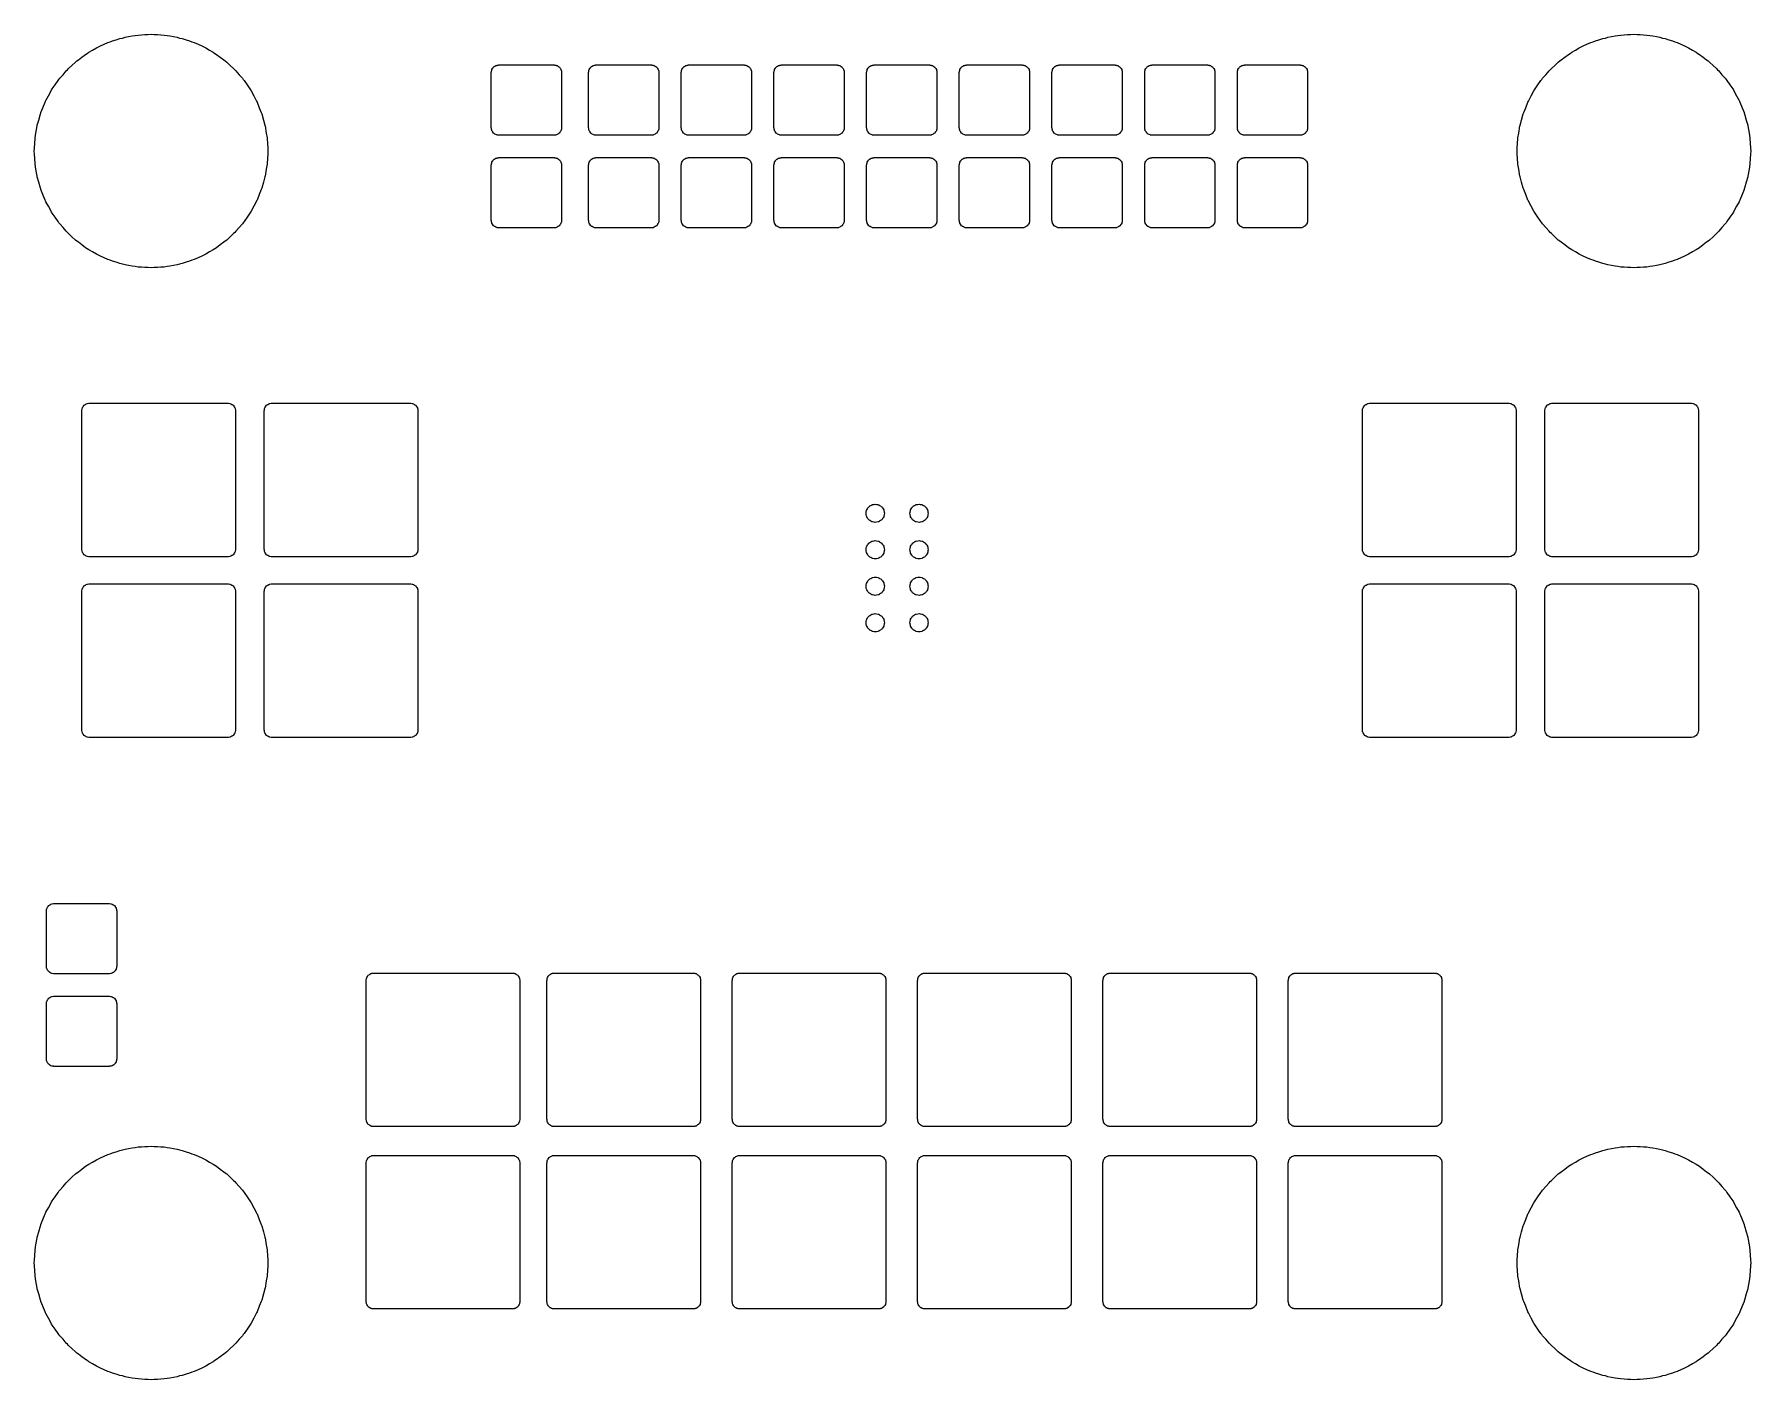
# Model space of a CAD drawing. Extents: x 0.07 to 1.93, y 0.07 to 1.53.
import ezdxf

# ---------------------------------------------------------------- set-up
doc = ezdxf.new("R2010")
doc.units = 0
doc.header["$MEASUREMENT"] = 0
doc.layers.add('BLACK', color=7, linetype='CONTINUOUS')

msp = doc.modelspace()

# ---------------------------------------------------------------- linework, layer by layer
at = {"layer": 'BLACK', "linetype": 'CONTINUOUS'}
for p, q in [((0.1559, 1.5179), (0.1584, 1.5189)), ((0.1584, 1.5189), (0.1623, 1.52)), ((0.1623, 1.52), (0.1663, 1.5214)), ((0.1663, 1.5214), (0.1692, 1.522)), ((0.1692, 1.522), (0.172, 1.5228)), ((0.172, 1.5228), (0.1758, 1.5235)), ((0.1758, 1.5235), (0.1796, 1.5243)), ((0.1796, 1.5243), (0.1828, 1.5247)), ((0.1828, 1.5247), (0.1859, 1.5252)), ((0.1859, 1.5252), (0.1895, 1.5254)), ((0.1895, 1.5254), (0.1932, 1.5258)), ((0.1932, 1.5258), (0.1966, 1.5258)), ((0.1966, 1.5258), (0.2, 1.526)), ((0.2, 1.526), (0.2034, 1.5258)), ((0.2034, 1.5258), (0.2068, 1.5258)), ((0.2068, 1.5258), (0.2105, 1.5254)), ((0.2105, 1.5254), (0.2141, 1.5252)), ((0.2141, 1.5252), (0.2172, 1.5247)), ((0.2172, 1.5247), (0.2204, 1.5243)), ((0.2204, 1.5243), (0.2242, 1.5235)), ((0.2242, 1.5235), (0.228, 1.5228)), ((0.228, 1.5228), (0.2308, 1.522)), ((0.2308, 1.522), (0.2337, 1.5214)), ((0.2337, 1.5214), (0.2377, 1.52)), ((0.2377, 1.52), (0.2416, 1.5189)), ((0.2416, 1.5189), (0.2441, 1.5179)), ((1.7559, 1.5179), (1.7584, 1.5189)), ((1.7584, 1.5189), (1.7623, 1.52)), ((1.7623, 1.52), (1.7663, 1.5214)), ((1.7663, 1.5214), (1.7692, 1.522)), ((1.7692, 1.522), (1.772, 1.5228)), ((1.772, 1.5228), (1.7758, 1.5235)), ((1.7758, 1.5235), (1.7796, 1.5243)), ((1.7796, 1.5243), (1.7828, 1.5247)), ((1.7828, 1.5247), (1.7859, 1.5252)), ((1.7859, 1.5252), (1.7895, 1.5254)), ((1.7895, 1.5254), (1.7932, 1.5258)), ((1.7932, 1.5258), (1.7966, 1.5258)), ((1.7966, 1.5258), (1.8, 1.526)), ((1.8, 1.526), (1.8034, 1.5258)), ((1.8034, 1.5258), (1.8068, 1.5258)), ((1.8068, 1.5258), (1.8105, 1.5254)), ((1.8105, 1.5254), (1.8141, 1.5252)), ((1.8141, 1.5252), (1.8172, 1.5247)), ((1.8172, 1.5247), (1.8204, 1.5243)), ((1.8204, 1.5243), (1.8242, 1.5235)), ((1.8242, 1.5235), (1.828, 1.5228)), ((1.828, 1.5228), (1.8308, 1.522)), ((1.8308, 1.522), (1.8337, 1.5214)), ((1.8337, 1.5214), (1.8377, 1.52)), ((1.8377, 1.52), (1.8416, 1.5189)), ((1.8416, 1.5189), (1.8441, 1.5179)), ((0.1215, 1.4985), (0.1253, 1.5013)), ((0.1253, 1.5013), (0.1293, 1.5043)), ((0.1293, 1.5043), (0.1312, 1.5054)), ((0.1312, 1.5054), (0.133, 1.5067)), ((0.133, 1.5067), (0.1369, 1.5089)), ((0.1369, 1.5089), (0.141, 1.5113)), ((0.141, 1.5113), (0.1432, 1.5123)), ((0.1432, 1.5123), (0.1453, 1.5135)), ((0.1453, 1.5135), (0.1493, 1.5152)), ((0.1493, 1.5152), (0.1534, 1.517)), ((0.1534, 1.517), (0.1559, 1.5179)), ((0.2441, 1.5179), (0.2466, 1.517)), ((0.2466, 1.517), (0.2507, 1.5152)), ((0.2507, 1.5152), (0.2547, 1.5135)), ((0.2547, 1.5135), (0.2568, 1.5123)), ((0.2568, 1.5123), (0.259, 1.5113)), ((0.259, 1.5113), (0.2631, 1.5089)), ((0.2631, 1.5089), (0.267, 1.5067)), ((0.267, 1.5067), (0.2688, 1.5054)), ((0.2688, 1.5054), (0.2707, 1.5043)), ((0.2707, 1.5043), (0.2747, 1.5013)), ((0.2747, 1.5013), (0.2785, 1.4985)), ((1.7215, 1.4985), (1.7253, 1.5013)), ((1.7253, 1.5013), (1.7293, 1.5043)), ((1.7293, 1.5043), (1.7312, 1.5054)), ((1.7312, 1.5054), (1.733, 1.5067)), ((1.733, 1.5067), (1.7369, 1.5089)), ((1.7369, 1.5089), (1.741, 1.5113)), ((1.741, 1.5113), (1.7432, 1.5123)), ((1.7432, 1.5123), (1.7453, 1.5135)), ((1.7453, 1.5135), (1.7493, 1.5152)), ((1.7493, 1.5152), (1.7534, 1.517)), ((1.7534, 1.517), (1.7559, 1.5179)), ((1.8441, 1.5179), (1.8466, 1.517)), ((1.8466, 1.517), (1.8507, 1.5152)), ((1.8507, 1.5152), (1.8547, 1.5135)), ((1.8547, 1.5135), (1.8568, 1.5123)), ((1.8568, 1.5123), (1.859, 1.5113)), ((1.859, 1.5113), (1.8631, 1.5089)), ((1.8631, 1.5089), (1.867, 1.5067)), ((1.867, 1.5067), (1.8688, 1.5054)), ((1.8688, 1.5054), (1.8707, 1.5043)), ((1.8707, 1.5043), (1.8747, 1.5013)), ((1.8747, 1.5013), (1.8785, 1.4985)), ((0.1015, 1.4785), (0.105, 1.4824)), ((0.105, 1.4824), (0.1085, 1.4866)), ((0.1085, 1.4866), (0.1098, 1.4878)), ((0.1098, 1.4878), (0.1109, 1.4891)), ((0.1109, 1.4891), (0.1146, 1.4924)), ((0.1146, 1.4924), (0.1184, 1.496)), ((0.1184, 1.496), (0.12, 1.4972)), ((0.12, 1.4972), (0.1215, 1.4985)), ((0.2785, 1.4985), (0.28, 1.4972)), ((0.28, 1.4972), (0.2816, 1.496)), ((0.2816, 1.496), (0.2854, 1.4924)), ((0.2854, 1.4924), (0.2891, 1.4891)), ((0.2891, 1.4891), (0.2902, 1.4878)), ((0.2902, 1.4878), (0.2915, 1.4866)), ((0.2915, 1.4866), (0.295, 1.4824)), ((0.295, 1.4824), (0.2985, 1.4785)), ((0.5671, 1.485), (0.5672, 1.4853)), ((0.5671, 1.425), (0.5671, 1.485)), ((0.5672, 1.4853), (0.5673, 1.4867)), ((0.5673, 1.4867), (0.5675, 1.4871)), ((0.5675, 1.4871), (0.5677, 1.488)), ((0.5677, 1.488), (0.5684, 1.489)), ((0.5684, 1.489), (0.5686, 1.4894)), ((0.5686, 1.4894), (0.5689, 1.4897)), ((0.5689, 1.4897), (0.5694, 1.4906)), ((0.5694, 1.4906), (0.5703, 1.4911)), ((0.5703, 1.4911), (0.5706, 1.4914)), ((0.5706, 1.4914), (0.571, 1.4916)), ((0.571, 1.4916), (0.572, 1.4923)), ((0.572, 1.4923), (0.5729, 1.4925)), ((0.5729, 1.4925), (0.5733, 1.4927)), ((0.5733, 1.4927), (0.5747, 1.4928)), ((0.5747, 1.4928), (0.575, 1.4929)), ((0.575, 1.4929), (0.635, 1.4929)), ((0.635, 1.4929), (0.6353, 1.4928)), ((0.6353, 1.4928), (0.6367, 1.4927)), ((0.6367, 1.4927), (0.6371, 1.4925)), ((0.6371, 1.4925), (0.638, 1.4923)), ((0.638, 1.4923), (0.639, 1.4916)), ((0.639, 1.4916), (0.6394, 1.4914)), ((0.6394, 1.4914), (0.6397, 1.4911)), ((0.6397, 1.4911), (0.6406, 1.4906)), ((0.6406, 1.4906), (0.6411, 1.4897)), ((0.6411, 1.4897), (0.6414, 1.4894)), ((0.6414, 1.4894), (0.6416, 1.489)), ((0.6416, 1.489), (0.6423, 1.488)), ((0.6423, 1.488), (0.6425, 1.4871)), ((0.6425, 1.4871), (0.6427, 1.4867)), ((0.6427, 1.4867), (0.6428, 1.4853)), ((0.6428, 1.4853), (0.6429, 1.485)), ((0.6429, 1.485), (0.6429, 1.425)), ((0.6721, 1.485), (0.6722, 1.4853)), ((0.6721, 1.425), (0.6721, 1.485)), ((0.6722, 1.4853), (0.6723, 1.4867)), ((0.6723, 1.4867), (0.6725, 1.4871)), ((0.6725, 1.4871), (0.6727, 1.488)), ((0.6727, 1.488), (0.6734, 1.489)), ((0.6734, 1.489), (0.6736, 1.4894)), ((0.6736, 1.4894), (0.6739, 1.4897)), ((0.6739, 1.4897), (0.6744, 1.4906)), ((0.6744, 1.4906), (0.6753, 1.4911)), ((0.6753, 1.4911), (0.6756, 1.4914)), ((0.6756, 1.4914), (0.676, 1.4916)), ((0.676, 1.4916), (0.677, 1.4923)), ((0.677, 1.4923), (0.6779, 1.4925)), ((0.6779, 1.4925), (0.6783, 1.4927)), ((0.6783, 1.4927), (0.6797, 1.4928)), ((0.6797, 1.4928), (0.68, 1.4929)), ((0.68, 1.4929), (0.74, 1.4929)), ((0.74, 1.4929), (0.7403, 1.4928)), ((0.7403, 1.4928), (0.7417, 1.4927)), ((0.7417, 1.4927), (0.7421, 1.4925)), ((0.7421, 1.4925), (0.743, 1.4923)), ((0.743, 1.4923), (0.744, 1.4916)), ((0.744, 1.4916), (0.7444, 1.4914)), ((0.7444, 1.4914), (0.7447, 1.4911)), ((0.7447, 1.4911), (0.7456, 1.4906)), ((0.7456, 1.4906), (0.7461, 1.4897)), ((0.7461, 1.4897), (0.7464, 1.4894)), ((0.7464, 1.4894), (0.7466, 1.489)), ((0.7466, 1.489), (0.7473, 1.488)), ((0.7473, 1.488), (0.7475, 1.4871)), ((0.7475, 1.4871), (0.7477, 1.4867)), ((0.7477, 1.4867), (0.7478, 1.4853)), ((0.7478, 1.4853), (0.7479, 1.485)), ((0.7479, 1.485), (0.7479, 1.425)), ((0.7721, 1.485), (0.7722, 1.4853)), ((0.7721, 1.425), (0.7721, 1.485)), ((0.7722, 1.4853), (0.7723, 1.4867)), ((0.7723, 1.4867), (0.7725, 1.4871)), ((0.7725, 1.4871), (0.7727, 1.488)), ((0.7727, 1.488), (0.7734, 1.489)), ((0.7734, 1.489), (0.7736, 1.4894)), ((0.7736, 1.4894), (0.7739, 1.4897)), ((0.7739, 1.4897), (0.7744, 1.4906)), ((0.7744, 1.4906), (0.7753, 1.4911)), ((0.7753, 1.4911), (0.7756, 1.4914)), ((0.7756, 1.4914), (0.776, 1.4916)), ((0.776, 1.4916), (0.777, 1.4923)), ((0.777, 1.4923), (0.7779, 1.4925)), ((0.7779, 1.4925), (0.7783, 1.4927)), ((0.7783, 1.4927), (0.7797, 1.4928)), ((0.7797, 1.4928), (0.78, 1.4929)), ((0.78, 1.4929), (0.84, 1.4929)), ((0.84, 1.4929), (0.8403, 1.4928)), ((0.8403, 1.4928), (0.8417, 1.4927)), ((0.8417, 1.4927), (0.8421, 1.4925)), ((0.8421, 1.4925), (0.843, 1.4923)), ((0.843, 1.4923), (0.844, 1.4916)), ((0.844, 1.4916), (0.8444, 1.4914)), ((0.8444, 1.4914), (0.8447, 1.4911)), ((0.8447, 1.4911), (0.8456, 1.4906)), ((0.8456, 1.4906), (0.8461, 1.4897)), ((0.8461, 1.4897), (0.8464, 1.4894)), ((0.8464, 1.4894), (0.8466, 1.489)), ((0.8466, 1.489), (0.8473, 1.488)), ((0.8473, 1.488), (0.8475, 1.4871)), ((0.8475, 1.4871), (0.8477, 1.4867)), ((0.8477, 1.4867), (0.8478, 1.4853)), ((0.8478, 1.4853), (0.8479, 1.485)), ((0.8479, 1.485), (0.8479, 1.425)), ((0.8721, 1.485), (0.8722, 1.4853)), ((0.8721, 1.425), (0.8721, 1.485)), ((0.8722, 1.4853), (0.8723, 1.4867)), ((0.8723, 1.4867), (0.8725, 1.4871)), ((0.8725, 1.4871), (0.8727, 1.488)), ((0.8727, 1.488), (0.8734, 1.489)), ((0.8734, 1.489), (0.8736, 1.4894)), ((0.8736, 1.4894), (0.8739, 1.4897)), ((0.8739, 1.4897), (0.8744, 1.4906)), ((0.8744, 1.4906), (0.8753, 1.4911)), ((0.8753, 1.4911), (0.8756, 1.4914)), ((0.8756, 1.4914), (0.876, 1.4916)), ((0.876, 1.4916), (0.877, 1.4923)), ((0.877, 1.4923), (0.8779, 1.4925)), ((0.8779, 1.4925), (0.8783, 1.4927)), ((0.8783, 1.4927), (0.8797, 1.4928)), ((0.8797, 1.4928), (0.88, 1.4929)), ((0.88, 1.4929), (0.94, 1.4929)), ((0.94, 1.4929), (0.9403, 1.4928)), ((0.9403, 1.4928), (0.9417, 1.4927)), ((0.9417, 1.4927), (0.9421, 1.4925)), ((0.9421, 1.4925), (0.943, 1.4923)), ((0.943, 1.4923), (0.944, 1.4916)), ((0.944, 1.4916), (0.9444, 1.4914)), ((0.9444, 1.4914), (0.9447, 1.4911)), ((0.9447, 1.4911), (0.9456, 1.4906)), ((0.9456, 1.4906), (0.9461, 1.4897)), ((0.9461, 1.4897), (0.9464, 1.4894)), ((0.9464, 1.4894), (0.9466, 1.489)), ((0.9466, 1.489), (0.9473, 1.488)), ((0.9473, 1.488), (0.9475, 1.4871)), ((0.9475, 1.4871), (0.9477, 1.4867)), ((0.9477, 1.4867), (0.9478, 1.4853)), ((0.9478, 1.4853), (0.9479, 1.485)), ((0.9479, 1.485), (0.9479, 1.425)), ((0.9721, 1.485), (0.9722, 1.4853)), ((0.9721, 1.425), (0.9721, 1.485)), ((0.9722, 1.4853), (0.9723, 1.4867)), ((0.9723, 1.4867), (0.9725, 1.4871)), ((0.9725, 1.4871), (0.9727, 1.488)), ((0.9727, 1.488), (0.9734, 1.489)), ((0.9734, 1.489), (0.9736, 1.4894)), ((0.9736, 1.4894), (0.9739, 1.4897)), ((0.9739, 1.4897), (0.9744, 1.4906)), ((0.9744, 1.4906), (0.9753, 1.4911)), ((0.9753, 1.4911), (0.9756, 1.4914)), ((0.9756, 1.4914), (0.976, 1.4916)), ((0.976, 1.4916), (0.977, 1.4923)), ((0.977, 1.4923), (0.9779, 1.4925)), ((0.9779, 1.4925), (0.9783, 1.4927)), ((0.9783, 1.4927), (0.9797, 1.4928)), ((0.9797, 1.4928), (0.98, 1.4929)), ((0.98, 1.4929), (1.04, 1.4929)), ((1.04, 1.4929), (1.0403, 1.4928)), ((1.0403, 1.4928), (1.0417, 1.4927)), ((1.0417, 1.4927), (1.0421, 1.4925)), ((1.0421, 1.4925), (1.043, 1.4923)), ((1.043, 1.4923), (1.044, 1.4916)), ((1.044, 1.4916), (1.0444, 1.4914)), ((1.0444, 1.4914), (1.0447, 1.4911)), ((1.0447, 1.4911), (1.0456, 1.4906)), ((1.0456, 1.4906), (1.0461, 1.4897)), ((1.0461, 1.4897), (1.0464, 1.4894)), ((1.0464, 1.4894), (1.0466, 1.489)), ((1.0466, 1.489), (1.0473, 1.488)), ((1.0473, 1.488), (1.0475, 1.4871)), ((1.0475, 1.4871), (1.0477, 1.4867)), ((1.0477, 1.4867), (1.0478, 1.4853)), ((1.0478, 1.4853), (1.0479, 1.485)), ((1.0479, 1.485), (1.0479, 1.425)), ((1.0721, 1.485), (1.0722, 1.4853)), ((1.0721, 1.425), (1.0721, 1.485)), ((1.0722, 1.4853), (1.0723, 1.4867)), ((1.0723, 1.4867), (1.0725, 1.4871)), ((1.0725, 1.4871), (1.0727, 1.488)), ((1.0727, 1.488), (1.0734, 1.489)), ((1.0734, 1.489), (1.0736, 1.4894)), ((1.0736, 1.4894), (1.0739, 1.4897)), ((1.0739, 1.4897), (1.0744, 1.4906)), ((1.0744, 1.4906), (1.0753, 1.4911)), ((1.0753, 1.4911), (1.0756, 1.4914)), ((1.0756, 1.4914), (1.076, 1.4916)), ((1.076, 1.4916), (1.077, 1.4923)), ((1.077, 1.4923), (1.0779, 1.4925)), ((1.0779, 1.4925), (1.0783, 1.4927)), ((1.0783, 1.4927), (1.0797, 1.4928)), ((1.0797, 1.4928), (1.08, 1.4929)), ((1.08, 1.4929), (1.14, 1.4929)), ((1.14, 1.4929), (1.1403, 1.4928)), ((1.1403, 1.4928), (1.1417, 1.4927)), ((1.1417, 1.4927), (1.1421, 1.4925)), ((1.1421, 1.4925), (1.143, 1.4923)), ((1.143, 1.4923), (1.144, 1.4916)), ((1.144, 1.4916), (1.1444, 1.4914)), ((1.1444, 1.4914), (1.1447, 1.4911)), ((1.1447, 1.4911), (1.1456, 1.4906)), ((1.1456, 1.4906), (1.1461, 1.4897)), ((1.1461, 1.4897), (1.1464, 1.4894)), ((1.1464, 1.4894), (1.1466, 1.489)), ((1.1466, 1.489), (1.1473, 1.488)), ((1.1473, 1.488), (1.1475, 1.4871)), ((1.1475, 1.4871), (1.1477, 1.4867)), ((1.1477, 1.4867), (1.1478, 1.4853)), ((1.1478, 1.4853), (1.1479, 1.485)), ((1.1479, 1.485), (1.1479, 1.425)), ((1.1721, 1.485), (1.1722, 1.4853)), ((1.1721, 1.425), (1.1721, 1.485)), ((1.1722, 1.4853), (1.1723, 1.4867)), ((1.1723, 1.4867), (1.1725, 1.4871)), ((1.1725, 1.4871), (1.1727, 1.488)), ((1.1727, 1.488), (1.1734, 1.489)), ((1.1734, 1.489), (1.1736, 1.4894)), ((1.1736, 1.4894), (1.1739, 1.4897)), ((1.1739, 1.4897), (1.1744, 1.4906)), ((1.1744, 1.4906), (1.1753, 1.4911)), ((1.1753, 1.4911), (1.1756, 1.4914)), ((1.1756, 1.4914), (1.176, 1.4916)), ((1.176, 1.4916), (1.177, 1.4923)), ((1.177, 1.4923), (1.1779, 1.4925)), ((1.1779, 1.4925), (1.1783, 1.4927)), ((1.1783, 1.4927), (1.1797, 1.4928)), ((1.1797, 1.4928), (1.18, 1.4929)), ((1.18, 1.4929), (1.24, 1.4929)), ((1.24, 1.4929), (1.2403, 1.4928)), ((1.2403, 1.4928), (1.2417, 1.4927)), ((1.2417, 1.4927), (1.2421, 1.4925)), ((1.2421, 1.4925), (1.243, 1.4923)), ((1.243, 1.4923), (1.244, 1.4916)), ((1.244, 1.4916), (1.2444, 1.4914)), ((1.2444, 1.4914), (1.2447, 1.4911)), ((1.2447, 1.4911), (1.2456, 1.4906)), ((1.2456, 1.4906), (1.2461, 1.4897)), ((1.2461, 1.4897), (1.2464, 1.4894)), ((1.2464, 1.4894), (1.2466, 1.489)), ((1.2466, 1.489), (1.2473, 1.488)), ((1.2473, 1.488), (1.2475, 1.4871)), ((1.2475, 1.4871), (1.2477, 1.4867)), ((1.2477, 1.4867), (1.2478, 1.4853)), ((1.2478, 1.4853), (1.2479, 1.485)), ((1.2479, 1.485), (1.2479, 1.425)), ((1.2721, 1.485), (1.2722, 1.4853)), ((1.2721, 1.425), (1.2721, 1.485)), ((1.2722, 1.4853), (1.2723, 1.4867)), ((1.2723, 1.4867), (1.2725, 1.4871)), ((1.2725, 1.4871), (1.2727, 1.488)), ((1.2727, 1.488), (1.2734, 1.489)), ((1.2734, 1.489), (1.2736, 1.4894)), ((1.2736, 1.4894), (1.2739, 1.4897)), ((1.2739, 1.4897), (1.2744, 1.4906)), ((1.2744, 1.4906), (1.2753, 1.4911)), ((1.2753, 1.4911), (1.2756, 1.4914)), ((1.2756, 1.4914), (1.276, 1.4916)), ((1.276, 1.4916), (1.277, 1.4923)), ((1.277, 1.4923), (1.2779, 1.4925)), ((1.2779, 1.4925), (1.2783, 1.4927)), ((1.2783, 1.4927), (1.2797, 1.4928)), ((1.2797, 1.4928), (1.28, 1.4929)), ((1.28, 1.4929), (1.34, 1.4929)), ((1.34, 1.4929), (1.3403, 1.4928)), ((1.3403, 1.4928), (1.3417, 1.4927)), ((1.3417, 1.4927), (1.3421, 1.4925)), ((1.3421, 1.4925), (1.343, 1.4923)), ((1.343, 1.4923), (1.344, 1.4916)), ((1.344, 1.4916), (1.3444, 1.4914)), ((1.3444, 1.4914), (1.3447, 1.4911)), ((1.3447, 1.4911), (1.3456, 1.4906)), ((1.3456, 1.4906), (1.3461, 1.4897)), ((1.3461, 1.4897), (1.3464, 1.4894)), ((1.3464, 1.4894), (1.3466, 1.489)), ((1.3466, 1.489), (1.3473, 1.488)), ((1.3473, 1.488), (1.3475, 1.4871)), ((1.3475, 1.4871), (1.3477, 1.4867)), ((1.3477, 1.4867), (1.3478, 1.4853)), ((1.3478, 1.4853), (1.3479, 1.485)), ((1.3479, 1.485), (1.3479, 1.425)), ((1.3721, 1.485), (1.3722, 1.4853)), ((1.3721, 1.425), (1.3721, 1.485)), ((1.3722, 1.4853), (1.3723, 1.4867)), ((1.3723, 1.4867), (1.3725, 1.4871)), ((1.3725, 1.4871), (1.3727, 1.488)), ((1.3727, 1.488), (1.3734, 1.489)), ((1.3734, 1.489), (1.3736, 1.4894)), ((1.3736, 1.4894), (1.3739, 1.4897)), ((1.3739, 1.4897), (1.3744, 1.4906)), ((1.3744, 1.4906), (1.3753, 1.4911)), ((1.3753, 1.4911), (1.3756, 1.4914)), ((1.3756, 1.4914), (1.376, 1.4916)), ((1.376, 1.4916), (1.377, 1.4923)), ((1.377, 1.4923), (1.3779, 1.4925)), ((1.3779, 1.4925), (1.3783, 1.4927)), ((1.3783, 1.4927), (1.3797, 1.4928)), ((1.3797, 1.4928), (1.38, 1.4929)), ((1.38, 1.4929), (1.44, 1.4929)), ((1.44, 1.4929), (1.4403, 1.4928)), ((1.4403, 1.4928), (1.4417, 1.4927)), ((1.4417, 1.4927), (1.4421, 1.4925)), ((1.4421, 1.4925), (1.443, 1.4923)), ((1.443, 1.4923), (1.444, 1.4916)), ((1.444, 1.4916), (1.4444, 1.4914)), ((1.4444, 1.4914), (1.4447, 1.4911)), ((1.4447, 1.4911), (1.4456, 1.4906)), ((1.4456, 1.4906), (1.4461, 1.4897)), ((1.4461, 1.4897), (1.4464, 1.4894)), ((1.4464, 1.4894), (1.4466, 1.489)), ((1.4466, 1.489), (1.4473, 1.488)), ((1.4473, 1.488), (1.4475, 1.4871)), ((1.4475, 1.4871), (1.4477, 1.4867)), ((1.4477, 1.4867), (1.4478, 1.4853)), ((1.4478, 1.4853), (1.4479, 1.485)), ((1.4479, 1.485), (1.4479, 1.425)), ((1.7015, 1.4785), (1.705, 1.4824)), ((1.705, 1.4824), (1.7085, 1.4866)), ((1.7085, 1.4866), (1.7098, 1.4878)), ((1.7098, 1.4878), (1.7109, 1.4891)), ((1.7109, 1.4891), (1.7146, 1.4924)), ((1.7146, 1.4924), (1.7184, 1.496)), ((1.7184, 1.496), (1.72, 1.4972)), ((1.72, 1.4972), (1.7215, 1.4985)), ((1.8785, 1.4985), (1.88, 1.4972)), ((1.88, 1.4972), (1.8816, 1.496)), ((1.8816, 1.496), (1.8854, 1.4924)), ((1.8854, 1.4924), (1.8891, 1.4891)), ((1.8891, 1.4891), (1.8902, 1.4878)), ((1.8902, 1.4878), (1.8915, 1.4866)), ((1.8915, 1.4866), (1.895, 1.4824)), ((1.895, 1.4824), (1.8985, 1.4785)), ((0.0892, 1.4595), (0.0921, 1.4649)), ((0.0921, 1.4649), (0.0927, 1.4659)), ((0.0927, 1.4659), (0.0933, 1.467)), ((0.0933, 1.467), (0.0964, 1.4714)), ((0.0964, 1.4714), (0.0997, 1.4762)), ((0.0997, 1.4762), (0.1006, 1.4773)), ((0.1006, 1.4773), (0.1015, 1.4785)), ((0.2985, 1.4785), (0.2994, 1.4773)), ((0.2994, 1.4773), (0.3003, 1.4762)), ((0.3003, 1.4762), (0.3036, 1.4714)), ((0.3036, 1.4714), (0.3067, 1.467)), ((0.3067, 1.467), (0.3073, 1.4659)), ((0.3073, 1.4659), (0.3079, 1.4649)), ((0.3079, 1.4649), (0.3108, 1.4595)), ((1.6892, 1.4595), (1.6921, 1.4649)), ((1.6921, 1.4649), (1.6927, 1.4659)), ((1.6927, 1.4659), (1.6933, 1.467)), ((1.6933, 1.467), (1.6964, 1.4714)), ((1.6964, 1.4714), (1.6997, 1.4762)), ((1.6997, 1.4762), (1.7006, 1.4773)), ((1.7006, 1.4773), (1.7015, 1.4785)), ((1.8985, 1.4785), (1.8994, 1.4773)), ((1.8994, 1.4773), (1.9003, 1.4762)), ((1.9003, 1.4762), (1.9036, 1.4714)), ((1.9036, 1.4714), (1.9067, 1.467)), ((1.9067, 1.467), (1.9073, 1.4659)), ((1.9073, 1.4659), (1.9079, 1.4649)), ((1.9079, 1.4649), (1.9108, 1.4595)), ((0.0811, 1.4416), (0.0832, 1.4468)), ((0.0832, 1.4468), (0.0857, 1.4529)), ((0.0857, 1.4529), (0.0861, 1.4537)), ((0.0861, 1.4537), (0.0865, 1.4547)), ((0.0865, 1.4547), (0.0892, 1.4595)), ((0.3108, 1.4595), (0.3135, 1.4547)), ((0.3135, 1.4547), (0.3139, 1.4537)), ((0.3139, 1.4537), (0.3143, 1.4529)), ((0.3143, 1.4529), (0.3168, 1.4468)), ((0.3168, 1.4468), (0.3189, 1.4416)), ((1.6811, 1.4416), (1.6832, 1.4468)), ((1.6832, 1.4468), (1.6857, 1.4529)), ((1.6857, 1.4529), (1.6861, 1.4537)), ((1.6861, 1.4537), (1.6865, 1.4547)), ((1.6865, 1.4547), (1.6892, 1.4595)), ((1.9108, 1.4595), (1.9135, 1.4547)), ((1.9135, 1.4547), (1.9139, 1.4537)), ((1.9139, 1.4537), (1.9143, 1.4529)), ((1.9143, 1.4529), (1.9168, 1.4468)), ((1.9168, 1.4468), (1.9189, 1.4416)), ((0.0757, 1.4194), (0.077, 1.4271)), ((0.077, 1.4271), (0.0771, 1.4275)), ((0.0771, 1.4275), (0.0772, 1.428)), ((0.0772, 1.428), (0.0787, 1.4335)), ((0.0787, 1.4335), (0.0806, 1.4402)), ((0.0806, 1.4402), (0.0809, 1.4409)), ((0.0809, 1.4409), (0.0811, 1.4416)), ((0.3189, 1.4416), (0.3191, 1.4409)), ((0.3191, 1.4409), (0.3194, 1.4402)), ((0.3194, 1.4402), (0.3213, 1.4335)), ((0.3213, 1.4335), (0.3228, 1.428)), ((0.3228, 1.428), (0.3229, 1.4275)), ((0.3229, 1.4275), (0.323, 1.4271)), ((0.323, 1.4271), (0.3243, 1.4194)), ((1.6757, 1.4194), (1.677, 1.4271)), ((1.677, 1.4271), (1.6771, 1.4275)), ((1.6771, 1.4275), (1.6772, 1.428)), ((1.6772, 1.428), (1.6787, 1.4335)), ((1.6787, 1.4335), (1.6806, 1.4402)), ((1.6806, 1.4402), (1.6809, 1.4409)), ((1.6809, 1.4409), (1.6811, 1.4416)), ((1.9189, 1.4416), (1.9191, 1.4409)), ((1.9191, 1.4409), (1.9194, 1.4402)), ((1.9194, 1.4402), (1.9213, 1.4335)), ((1.9213, 1.4335), (1.9228, 1.428)), ((1.9228, 1.428), (1.9229, 1.4275)), ((1.9229, 1.4275), (1.923, 1.4271)), ((1.923, 1.4271), (1.9243, 1.4194)), ((0.0742, 1.403), (0.0748, 1.4136)), ((0.0748, 1.4141), (0.0757, 1.4194)), ((0.0748, 1.4138), (0.0748, 1.4141)), ((0.0748, 1.4136), (0.0748, 1.4138)), ((0.3243, 1.4194), (0.3252, 1.4141)), ((0.3252, 1.4141), (0.3252, 1.4138)), ((0.3252, 1.4138), (0.3252, 1.4136)), ((0.3252, 1.4136), (0.3258, 1.403)), ((0.5672, 1.4247), (0.5671, 1.425)), ((0.5673, 1.4233), (0.5672, 1.4247)), ((0.5675, 1.4229), (0.5673, 1.4233)), ((0.5677, 1.422), (0.5675, 1.4229)), ((0.5684, 1.421), (0.5677, 1.422)), ((0.5686, 1.4206), (0.5684, 1.421)), ((0.5689, 1.4203), (0.5686, 1.4206)), ((0.5694, 1.4194), (0.5689, 1.4203)), ((0.5703, 1.4189), (0.5694, 1.4194)), ((0.5706, 1.4186), (0.5703, 1.4189)), ((0.571, 1.4184), (0.5706, 1.4186)), ((0.572, 1.4177), (0.571, 1.4184)), ((0.5729, 1.4175), (0.572, 1.4177)), ((0.5733, 1.4173), (0.5729, 1.4175)), ((0.5747, 1.4172), (0.5733, 1.4173)), ((0.575, 1.4171), (0.5747, 1.4172)), ((0.5752, 1.4171), (0.575, 1.4171)), ((0.6348, 1.4171), (0.5752, 1.4171)), ((0.635, 1.4171), (0.6348, 1.4171)), ((0.6353, 1.4172), (0.635, 1.4171)), ((0.6367, 1.4173), (0.6353, 1.4172)), ((0.6371, 1.4175), (0.6367, 1.4173)), ((0.638, 1.4177), (0.6371, 1.4175)), ((0.639, 1.4184), (0.638, 1.4177)), ((0.6394, 1.4186), (0.639, 1.4184)), ((0.6397, 1.4189), (0.6394, 1.4186)), ((0.6406, 1.4194), (0.6397, 1.4189)), ((0.6411, 1.4203), (0.6406, 1.4194)), ((0.6414, 1.4206), (0.6411, 1.4203)), ((0.6416, 1.421), (0.6414, 1.4206)), ((0.6423, 1.422), (0.6416, 1.421)), ((0.6425, 1.4229), (0.6423, 1.422)), ((0.6427, 1.4233), (0.6425, 1.4229)), ((0.6428, 1.4247), (0.6427, 1.4233)), ((0.6429, 1.425), (0.6428, 1.4247)), ((0.6722, 1.4247), (0.6721, 1.425)), ((0.6723, 1.4233), (0.6722, 1.4247)), ((0.6725, 1.4229), (0.6723, 1.4233)), ((0.6727, 1.422), (0.6725, 1.4229)), ((0.6734, 1.421), (0.6727, 1.422)), ((0.6736, 1.4206), (0.6734, 1.421)), ((0.6739, 1.4203), (0.6736, 1.4206)), ((0.6744, 1.4194), (0.6739, 1.4203)), ((0.6753, 1.4189), (0.6744, 1.4194)), ((0.6756, 1.4186), (0.6753, 1.4189)), ((0.676, 1.4184), (0.6756, 1.4186)), ((0.677, 1.4177), (0.676, 1.4184)), ((0.6779, 1.4175), (0.677, 1.4177)), ((0.6783, 1.4173), (0.6779, 1.4175)), ((0.6797, 1.4172), (0.6783, 1.4173)), ((0.68, 1.4171), (0.6797, 1.4172)), ((0.6802, 1.4171), (0.68, 1.4171)), ((0.7398, 1.4171), (0.6802, 1.4171)), ((0.74, 1.4171), (0.7398, 1.4171)), ((0.7403, 1.4172), (0.74, 1.4171)), ((0.7417, 1.4173), (0.7403, 1.4172)), ((0.7421, 1.4175), (0.7417, 1.4173)), ((0.743, 1.4177), (0.7421, 1.4175)), ((0.744, 1.4184), (0.743, 1.4177)), ((0.7444, 1.4186), (0.744, 1.4184)), ((0.7447, 1.4189), (0.7444, 1.4186)), ((0.7456, 1.4194), (0.7447, 1.4189)), ((0.7461, 1.4203), (0.7456, 1.4194)), ((0.7464, 1.4206), (0.7461, 1.4203)), ((0.7466, 1.421), (0.7464, 1.4206)), ((0.7473, 1.422), (0.7466, 1.421)), ((0.7475, 1.4229), (0.7473, 1.422)), ((0.7477, 1.4233), (0.7475, 1.4229)), ((0.7478, 1.4247), (0.7477, 1.4233)), ((0.7479, 1.425), (0.7478, 1.4247)), ((0.7722, 1.4247), (0.7721, 1.425)), ((0.7723, 1.4233), (0.7722, 1.4247)), ((0.7725, 1.4229), (0.7723, 1.4233)), ((0.7727, 1.422), (0.7725, 1.4229)), ((0.7734, 1.421), (0.7727, 1.422)), ((0.7736, 1.4206), (0.7734, 1.421)), ((0.7739, 1.4203), (0.7736, 1.4206)), ((0.7744, 1.4194), (0.7739, 1.4203)), ((0.7753, 1.4189), (0.7744, 1.4194)), ((0.7756, 1.4186), (0.7753, 1.4189)), ((0.776, 1.4184), (0.7756, 1.4186)), ((0.777, 1.4177), (0.776, 1.4184)), ((0.7779, 1.4175), (0.777, 1.4177)), ((0.7783, 1.4173), (0.7779, 1.4175)), ((0.7797, 1.4172), (0.7783, 1.4173)), ((0.78, 1.4171), (0.7797, 1.4172)), ((0.7802, 1.4171), (0.78, 1.4171)), ((0.8398, 1.4171), (0.7802, 1.4171)), ((0.84, 1.4171), (0.8398, 1.4171)), ((0.8403, 1.4172), (0.84, 1.4171)), ((0.8417, 1.4173), (0.8403, 1.4172)), ((0.8421, 1.4175), (0.8417, 1.4173)), ((0.843, 1.4177), (0.8421, 1.4175)), ((0.844, 1.4184), (0.843, 1.4177)), ((0.8444, 1.4186), (0.844, 1.4184)), ((0.8447, 1.4189), (0.8444, 1.4186)), ((0.8456, 1.4194), (0.8447, 1.4189)), ((0.8461, 1.4203), (0.8456, 1.4194)), ((0.8464, 1.4206), (0.8461, 1.4203)), ((0.8466, 1.421), (0.8464, 1.4206)), ((0.8473, 1.422), (0.8466, 1.421)), ((0.8475, 1.4229), (0.8473, 1.422)), ((0.8477, 1.4233), (0.8475, 1.4229)), ((0.8478, 1.4247), (0.8477, 1.4233)), ((0.8479, 1.425), (0.8478, 1.4247)), ((0.8722, 1.4247), (0.8721, 1.425)), ((0.8723, 1.4233), (0.8722, 1.4247)), ((0.8725, 1.4229), (0.8723, 1.4233)), ((0.8727, 1.422), (0.8725, 1.4229)), ((0.8734, 1.421), (0.8727, 1.422)), ((0.8736, 1.4206), (0.8734, 1.421)), ((0.8739, 1.4203), (0.8736, 1.4206)), ((0.8744, 1.4194), (0.8739, 1.4203)), ((0.8753, 1.4189), (0.8744, 1.4194)), ((0.8756, 1.4186), (0.8753, 1.4189)), ((0.876, 1.4184), (0.8756, 1.4186)), ((0.877, 1.4177), (0.876, 1.4184)), ((0.8779, 1.4175), (0.877, 1.4177)), ((0.8783, 1.4173), (0.8779, 1.4175)), ((0.8797, 1.4172), (0.8783, 1.4173)), ((0.88, 1.4171), (0.8797, 1.4172)), ((0.8802, 1.4171), (0.88, 1.4171)), ((0.9398, 1.4171), (0.8802, 1.4171)), ((0.94, 1.4171), (0.9398, 1.4171)), ((0.9403, 1.4172), (0.94, 1.4171)), ((0.9417, 1.4173), (0.9403, 1.4172)), ((0.9421, 1.4175), (0.9417, 1.4173)), ((0.943, 1.4177), (0.9421, 1.4175)), ((0.944, 1.4184), (0.943, 1.4177)), ((0.9444, 1.4186), (0.944, 1.4184)), ((0.9447, 1.4189), (0.9444, 1.4186)), ((0.9456, 1.4194), (0.9447, 1.4189)), ((0.9461, 1.4203), (0.9456, 1.4194)), ((0.9464, 1.4206), (0.9461, 1.4203)), ((0.9466, 1.421), (0.9464, 1.4206)), ((0.9473, 1.422), (0.9466, 1.421)), ((0.9475, 1.4229), (0.9473, 1.422)), ((0.9477, 1.4233), (0.9475, 1.4229)), ((0.9478, 1.4247), (0.9477, 1.4233)), ((0.9479, 1.425), (0.9478, 1.4247)), ((0.9722, 1.4247), (0.9721, 1.425)), ((0.9723, 1.4233), (0.9722, 1.4247)), ((0.9725, 1.4229), (0.9723, 1.4233)), ((0.9727, 1.422), (0.9725, 1.4229)), ((0.9734, 1.421), (0.9727, 1.422)), ((0.9736, 1.4206), (0.9734, 1.421)), ((0.9739, 1.4203), (0.9736, 1.4206)), ((0.9744, 1.4194), (0.9739, 1.4203)), ((0.9753, 1.4189), (0.9744, 1.4194)), ((0.9756, 1.4186), (0.9753, 1.4189)), ((0.976, 1.4184), (0.9756, 1.4186)), ((0.977, 1.4177), (0.976, 1.4184)), ((0.9779, 1.4175), (0.977, 1.4177)), ((0.9783, 1.4173), (0.9779, 1.4175)), ((0.9797, 1.4172), (0.9783, 1.4173)), ((0.98, 1.4171), (0.9797, 1.4172)), ((0.9802, 1.4171), (0.98, 1.4171)), ((1.0398, 1.4171), (0.9802, 1.4171)), ((1.04, 1.4171), (1.0398, 1.4171)), ((1.0403, 1.4172), (1.04, 1.4171)), ((1.0417, 1.4173), (1.0403, 1.4172)), ((1.0421, 1.4175), (1.0417, 1.4173)), ((1.043, 1.4177), (1.0421, 1.4175)), ((1.044, 1.4184), (1.043, 1.4177)), ((1.0444, 1.4186), (1.044, 1.4184)), ((1.0447, 1.4189), (1.0444, 1.4186)), ((1.0456, 1.4194), (1.0447, 1.4189)), ((1.0461, 1.4203), (1.0456, 1.4194)), ((1.0464, 1.4206), (1.0461, 1.4203)), ((1.0466, 1.421), (1.0464, 1.4206)), ((1.0473, 1.422), (1.0466, 1.421)), ((1.0475, 1.4229), (1.0473, 1.422)), ((1.0477, 1.4233), (1.0475, 1.4229)), ((1.0478, 1.4247), (1.0477, 1.4233)), ((1.0479, 1.425), (1.0478, 1.4247)), ((1.0722, 1.4247), (1.0721, 1.425)), ((1.0723, 1.4233), (1.0722, 1.4247)), ((1.0725, 1.4229), (1.0723, 1.4233)), ((1.0727, 1.422), (1.0725, 1.4229)), ((1.0734, 1.421), (1.0727, 1.422)), ((1.0736, 1.4206), (1.0734, 1.421)), ((1.0739, 1.4203), (1.0736, 1.4206)), ((1.0744, 1.4194), (1.0739, 1.4203)), ((1.0753, 1.4189), (1.0744, 1.4194)), ((1.0756, 1.4186), (1.0753, 1.4189)), ((1.076, 1.4184), (1.0756, 1.4186)), ((1.077, 1.4177), (1.076, 1.4184)), ((1.0779, 1.4175), (1.077, 1.4177)), ((1.0783, 1.4173), (1.0779, 1.4175)), ((1.0797, 1.4172), (1.0783, 1.4173)), ((1.08, 1.4171), (1.0797, 1.4172)), ((1.0802, 1.4171), (1.08, 1.4171)), ((1.1398, 1.4171), (1.0802, 1.4171)), ((1.14, 1.4171), (1.1398, 1.4171)), ((1.1403, 1.4172), (1.14, 1.4171)), ((1.1417, 1.4173), (1.1403, 1.4172)), ((1.1421, 1.4175), (1.1417, 1.4173)), ((1.143, 1.4177), (1.1421, 1.4175)), ((1.144, 1.4184), (1.143, 1.4177)), ((1.1444, 1.4186), (1.144, 1.4184)), ((1.1447, 1.4189), (1.1444, 1.4186)), ((1.1456, 1.4194), (1.1447, 1.4189)), ((1.1461, 1.4203), (1.1456, 1.4194)), ((1.1464, 1.4206), (1.1461, 1.4203)), ((1.1466, 1.421), (1.1464, 1.4206)), ((1.1473, 1.422), (1.1466, 1.421)), ((1.1475, 1.4229), (1.1473, 1.422)), ((1.1477, 1.4233), (1.1475, 1.4229)), ((1.1478, 1.4247), (1.1477, 1.4233)), ((1.1479, 1.425), (1.1478, 1.4247)), ((1.1722, 1.4247), (1.1721, 1.425)), ((1.1723, 1.4233), (1.1722, 1.4247)), ((1.1725, 1.4229), (1.1723, 1.4233)), ((1.1727, 1.422), (1.1725, 1.4229)), ((1.1734, 1.421), (1.1727, 1.422)), ((1.1736, 1.4206), (1.1734, 1.421)), ((1.1739, 1.4203), (1.1736, 1.4206)), ((1.1744, 1.4194), (1.1739, 1.4203)), ((1.1753, 1.4189), (1.1744, 1.4194)), ((1.1756, 1.4186), (1.1753, 1.4189)), ((1.176, 1.4184), (1.1756, 1.4186)), ((1.177, 1.4177), (1.176, 1.4184)), ((1.1779, 1.4175), (1.177, 1.4177)), ((1.1783, 1.4173), (1.1779, 1.4175)), ((1.1797, 1.4172), (1.1783, 1.4173)), ((1.18, 1.4171), (1.1797, 1.4172)), ((1.1802, 1.4171), (1.18, 1.4171)), ((1.2398, 1.4171), (1.1802, 1.4171)), ((1.24, 1.4171), (1.2398, 1.4171)), ((1.2403, 1.4172), (1.24, 1.4171)), ((1.2417, 1.4173), (1.2403, 1.4172)), ((1.2421, 1.4175), (1.2417, 1.4173)), ((1.243, 1.4177), (1.2421, 1.4175)), ((1.244, 1.4184), (1.243, 1.4177)), ((1.2444, 1.4186), (1.244, 1.4184)), ((1.2447, 1.4189), (1.2444, 1.4186)), ((1.2456, 1.4194), (1.2447, 1.4189)), ((1.2461, 1.4203), (1.2456, 1.4194)), ((1.2464, 1.4206), (1.2461, 1.4203)), ((1.2466, 1.421), (1.2464, 1.4206)), ((1.2473, 1.422), (1.2466, 1.421)), ((1.2475, 1.4229), (1.2473, 1.422)), ((1.2477, 1.4233), (1.2475, 1.4229)), ((1.2478, 1.4247), (1.2477, 1.4233)), ((1.2479, 1.425), (1.2478, 1.4247)), ((1.2722, 1.4247), (1.2721, 1.425)), ((1.2723, 1.4233), (1.2722, 1.4247)), ((1.2725, 1.4229), (1.2723, 1.4233)), ((1.2727, 1.422), (1.2725, 1.4229)), ((1.2734, 1.421), (1.2727, 1.422)), ((1.2736, 1.4206), (1.2734, 1.421)), ((1.2739, 1.4203), (1.2736, 1.4206)), ((1.2744, 1.4194), (1.2739, 1.4203)), ((1.2753, 1.4189), (1.2744, 1.4194)), ((1.2756, 1.4186), (1.2753, 1.4189)), ((1.276, 1.4184), (1.2756, 1.4186)), ((1.277, 1.4177), (1.276, 1.4184)), ((1.2779, 1.4175), (1.277, 1.4177)), ((1.2783, 1.4173), (1.2779, 1.4175)), ((1.2797, 1.4172), (1.2783, 1.4173)), ((1.28, 1.4171), (1.2797, 1.4172)), ((1.2802, 1.4171), (1.28, 1.4171)), ((1.3398, 1.4171), (1.2802, 1.4171)), ((1.34, 1.4171), (1.3398, 1.4171)), ((1.3403, 1.4172), (1.34, 1.4171)), ((1.3417, 1.4173), (1.3403, 1.4172)), ((1.3421, 1.4175), (1.3417, 1.4173)), ((1.343, 1.4177), (1.3421, 1.4175)), ((1.344, 1.4184), (1.343, 1.4177)), ((1.3444, 1.4186), (1.344, 1.4184)), ((1.3447, 1.4189), (1.3444, 1.4186)), ((1.3456, 1.4194), (1.3447, 1.4189)), ((1.3461, 1.4203), (1.3456, 1.4194)), ((1.3464, 1.4206), (1.3461, 1.4203)), ((1.3466, 1.421), (1.3464, 1.4206)), ((1.3473, 1.422), (1.3466, 1.421)), ((1.3475, 1.4229), (1.3473, 1.422)), ((1.3477, 1.4233), (1.3475, 1.4229)), ((1.3478, 1.4247), (1.3477, 1.4233)), ((1.3479, 1.425), (1.3478, 1.4247)), ((1.3722, 1.4247), (1.3721, 1.425)), ((1.3723, 1.4233), (1.3722, 1.4247)), ((1.3725, 1.4229), (1.3723, 1.4233)), ((1.3727, 1.422), (1.3725, 1.4229)), ((1.3734, 1.421), (1.3727, 1.422)), ((1.3736, 1.4206), (1.3734, 1.421)), ((1.3739, 1.4203), (1.3736, 1.4206)), ((1.3744, 1.4194), (1.3739, 1.4203)), ((1.3753, 1.4189), (1.3744, 1.4194)), ((1.3756, 1.4186), (1.3753, 1.4189)), ((1.376, 1.4184), (1.3756, 1.4186)), ((1.377, 1.4177), (1.376, 1.4184)), ((1.3779, 1.4175), (1.377, 1.4177)), ((1.3783, 1.4173), (1.3779, 1.4175)), ((1.3797, 1.4172), (1.3783, 1.4173)), ((1.38, 1.4171), (1.3797, 1.4172)), ((1.3802, 1.4171), (1.38, 1.4171)), ((1.4398, 1.4171), (1.3802, 1.4171)), ((1.44, 1.4171), (1.4398, 1.4171)), ((1.4403, 1.4172), (1.44, 1.4171)), ((1.4417, 1.4173), (1.4403, 1.4172)), ((1.4421, 1.4175), (1.4417, 1.4173)), ((1.443, 1.4177), (1.4421, 1.4175)), ((1.444, 1.4184), (1.443, 1.4177)), ((1.4444, 1.4186), (1.444, 1.4184)), ((1.4447, 1.4189), (1.4444, 1.4186)), ((1.4456, 1.4194), (1.4447, 1.4189)), ((1.4461, 1.4203), (1.4456, 1.4194)), ((1.4464, 1.4206), (1.4461, 1.4203)), ((1.4466, 1.421), (1.4464, 1.4206)), ((1.4473, 1.422), (1.4466, 1.421)), ((1.4475, 1.4229), (1.4473, 1.422)), ((1.4477, 1.4233), (1.4475, 1.4229)), ((1.4478, 1.4247), (1.4477, 1.4233)), ((1.4479, 1.425), (1.4478, 1.4247)), ((1.6742, 1.403), (1.6748, 1.4136)), ((1.6748, 1.4141), (1.6757, 1.4194)), ((1.6748, 1.4138), (1.6748, 1.4141)), ((1.6748, 1.4136), (1.6748, 1.4138)), ((1.9243, 1.4194), (1.9252, 1.4141)), ((1.9252, 1.4141), (1.9252, 1.4138)), ((1.9252, 1.4138), (1.9252, 1.4136)), ((1.9252, 1.4136), (1.9258, 1.403)), ((0.074, 1.4), (0.0742, 1.403)), ((0.0742, 1.397), (0.074, 1.4)), ((0.0748, 1.3864), (0.0742, 1.397)), ((0.3258, 1.397), (0.3252, 1.3864)), ((0.3258, 1.403), (0.326, 1.4)), ((0.326, 1.4), (0.3258, 1.397)), ((0.5684, 1.389), (0.5686, 1.3894)), ((0.5686, 1.3894), (0.5689, 1.3897)), ((0.5689, 1.3897), (0.5694, 1.3906)), ((0.5694, 1.3906), (0.5703, 1.3911)), ((0.5703, 1.3911), (0.5706, 1.3914)), ((0.5706, 1.3914), (0.571, 1.3916)), ((0.571, 1.3916), (0.572, 1.3923)), ((0.572, 1.3923), (0.5729, 1.3925)), ((0.5729, 1.3925), (0.5733, 1.3927)), ((0.5733, 1.3927), (0.5747, 1.3928)), ((0.5747, 1.3928), (0.575, 1.3929)), ((0.575, 1.3929), (0.635, 1.3929)), ((0.635, 1.3929), (0.6353, 1.3928)), ((0.6353, 1.3928), (0.6367, 1.3927)), ((0.6367, 1.3927), (0.6371, 1.3925)), ((0.6371, 1.3925), (0.638, 1.3923)), ((0.638, 1.3923), (0.639, 1.3916)), ((0.639, 1.3916), (0.6394, 1.3914)), ((0.6394, 1.3914), (0.6397, 1.3911)), ((0.6397, 1.3911), (0.6406, 1.3906)), ((0.6406, 1.3906), (0.6411, 1.3897)), ((0.6411, 1.3897), (0.6414, 1.3894)), ((0.6414, 1.3894), (0.6416, 1.389)), ((0.6734, 1.389), (0.6736, 1.3894)), ((0.6736, 1.3894), (0.6739, 1.3897)), ((0.6739, 1.3897), (0.6744, 1.3906)), ((0.6744, 1.3906), (0.6753, 1.3911)), ((0.6753, 1.3911), (0.6756, 1.3914)), ((0.6756, 1.3914), (0.676, 1.3916)), ((0.676, 1.3916), (0.677, 1.3923)), ((0.677, 1.3923), (0.6779, 1.3925)), ((0.6779, 1.3925), (0.6783, 1.3927)), ((0.6783, 1.3927), (0.6797, 1.3928)), ((0.6797, 1.3928), (0.68, 1.3929)), ((0.68, 1.3929), (0.74, 1.3929)), ((0.74, 1.3929), (0.7403, 1.3928)), ((0.7403, 1.3928), (0.7417, 1.3927)), ((0.7417, 1.3927), (0.7421, 1.3925)), ((0.7421, 1.3925), (0.743, 1.3923)), ((0.743, 1.3923), (0.744, 1.3916)), ((0.744, 1.3916), (0.7444, 1.3914)), ((0.7444, 1.3914), (0.7447, 1.3911)), ((0.7447, 1.3911), (0.7456, 1.3906)), ((0.7456, 1.3906), (0.7461, 1.3897)), ((0.7461, 1.3897), (0.7464, 1.3894)), ((0.7464, 1.3894), (0.7466, 1.389)), ((0.7734, 1.389), (0.7736, 1.3894)), ((0.7736, 1.3894), (0.7739, 1.3897)), ((0.7739, 1.3897), (0.7744, 1.3906)), ((0.7744, 1.3906), (0.7753, 1.3911)), ((0.7753, 1.3911), (0.7756, 1.3914)), ((0.7756, 1.3914), (0.776, 1.3916)), ((0.776, 1.3916), (0.777, 1.3923)), ((0.777, 1.3923), (0.7779, 1.3925)), ((0.7779, 1.3925), (0.7783, 1.3927)), ((0.7783, 1.3927), (0.7797, 1.3928)), ((0.7797, 1.3928), (0.78, 1.3929)), ((0.78, 1.3929), (0.84, 1.3929)), ((0.84, 1.3929), (0.8403, 1.3928)), ((0.8403, 1.3928), (0.8417, 1.3927)), ((0.8417, 1.3927), (0.8421, 1.3925)), ((0.8421, 1.3925), (0.843, 1.3923)), ((0.843, 1.3923), (0.844, 1.3916)), ((0.844, 1.3916), (0.8444, 1.3914)), ((0.8444, 1.3914), (0.8447, 1.3911)), ((0.8447, 1.3911), (0.8456, 1.3906)), ((0.8456, 1.3906), (0.8461, 1.3897)), ((0.8461, 1.3897), (0.8464, 1.3894)), ((0.8464, 1.3894), (0.8466, 1.389)), ((0.8734, 1.389), (0.8736, 1.3894)), ((0.8736, 1.3894), (0.8739, 1.3897)), ((0.8739, 1.3897), (0.8744, 1.3906)), ((0.8744, 1.3906), (0.8753, 1.3911)), ((0.8753, 1.3911), (0.8756, 1.3914)), ((0.8756, 1.3914), (0.876, 1.3916)), ((0.876, 1.3916), (0.877, 1.3923)), ((0.877, 1.3923), (0.8779, 1.3925)), ((0.8779, 1.3925), (0.8783, 1.3927)), ((0.8783, 1.3927), (0.8797, 1.3928)), ((0.8797, 1.3928), (0.88, 1.3929)), ((0.88, 1.3929), (0.94, 1.3929)), ((0.94, 1.3929), (0.9403, 1.3928)), ((0.9403, 1.3928), (0.9417, 1.3927)), ((0.9417, 1.3927), (0.9421, 1.3925)), ((0.9421, 1.3925), (0.943, 1.3923)), ((0.943, 1.3923), (0.944, 1.3916)), ((0.944, 1.3916), (0.9444, 1.3914)), ((0.9444, 1.3914), (0.9447, 1.3911)), ((0.9447, 1.3911), (0.9456, 1.3906)), ((0.9456, 1.3906), (0.9461, 1.3897)), ((0.9461, 1.3897), (0.9464, 1.3894)), ((0.9464, 1.3894), (0.9466, 1.389)), ((0.9734, 1.389), (0.9736, 1.3894)), ((0.9736, 1.3894), (0.9739, 1.3897)), ((0.9739, 1.3897), (0.9744, 1.3906)), ((0.9744, 1.3906), (0.9753, 1.3911)), ((0.9753, 1.3911), (0.9756, 1.3914)), ((0.9756, 1.3914), (0.976, 1.3916)), ((0.976, 1.3916), (0.977, 1.3923)), ((0.977, 1.3923), (0.9779, 1.3925)), ((0.9779, 1.3925), (0.9783, 1.3927)), ((0.9783, 1.3927), (0.9797, 1.3928)), ((0.9797, 1.3928), (0.98, 1.3929)), ((0.98, 1.3929), (1.04, 1.3929)), ((1.04, 1.3929), (1.0403, 1.3928)), ((1.0403, 1.3928), (1.0417, 1.3927)), ((1.0417, 1.3927), (1.0421, 1.3925)), ((1.0421, 1.3925), (1.043, 1.3923)), ((1.043, 1.3923), (1.044, 1.3916)), ((1.044, 1.3916), (1.0444, 1.3914)), ((1.0444, 1.3914), (1.0447, 1.3911)), ((1.0447, 1.3911), (1.0456, 1.3906)), ((1.0456, 1.3906), (1.0461, 1.3897)), ((1.0461, 1.3897), (1.0464, 1.3894)), ((1.0464, 1.3894), (1.0466, 1.389)), ((1.0734, 1.389), (1.0736, 1.3894)), ((1.0736, 1.3894), (1.0739, 1.3897)), ((1.0739, 1.3897), (1.0744, 1.3906)), ((1.0744, 1.3906), (1.0753, 1.3911)), ((1.0753, 1.3911), (1.0756, 1.3914)), ((1.0756, 1.3914), (1.076, 1.3916)), ((1.076, 1.3916), (1.077, 1.3923)), ((1.077, 1.3923), (1.0779, 1.3925)), ((1.0779, 1.3925), (1.0783, 1.3927)), ((1.0783, 1.3927), (1.0797, 1.3928)), ((1.0797, 1.3928), (1.08, 1.3929)), ((1.08, 1.3929), (1.14, 1.3929)), ((1.14, 1.3929), (1.1403, 1.3928)), ((1.1403, 1.3928), (1.1417, 1.3927)), ((1.1417, 1.3927), (1.1421, 1.3925)), ((1.1421, 1.3925), (1.143, 1.3923)), ((1.143, 1.3923), (1.144, 1.3916)), ((1.144, 1.3916), (1.1444, 1.3914)), ((1.1444, 1.3914), (1.1447, 1.3911)), ((1.1447, 1.3911), (1.1456, 1.3906)), ((1.1456, 1.3906), (1.1461, 1.3897)), ((1.1461, 1.3897), (1.1464, 1.3894)), ((1.1464, 1.3894), (1.1466, 1.389)), ((1.1734, 1.389), (1.1736, 1.3894)), ((1.1736, 1.3894), (1.1739, 1.3897)), ((1.1739, 1.3897), (1.1744, 1.3906)), ((1.1744, 1.3906), (1.1753, 1.3911)), ((1.1753, 1.3911), (1.1756, 1.3914)), ((1.1756, 1.3914), (1.176, 1.3916)), ((1.176, 1.3916), (1.177, 1.3923)), ((1.177, 1.3923), (1.1779, 1.3925)), ((1.1779, 1.3925), (1.1783, 1.3927)), ((1.1783, 1.3927), (1.1797, 1.3928)), ((1.1797, 1.3928), (1.18, 1.3929)), ((1.18, 1.3929), (1.24, 1.3929)), ((1.24, 1.3929), (1.2403, 1.3928)), ((1.2403, 1.3928), (1.2417, 1.3927)), ((1.2417, 1.3927), (1.2421, 1.3925)), ((1.2421, 1.3925), (1.243, 1.3923)), ((1.243, 1.3923), (1.244, 1.3916)), ((1.244, 1.3916), (1.2444, 1.3914)), ((1.2444, 1.3914), (1.2447, 1.3911)), ((1.2447, 1.3911), (1.2456, 1.3906)), ((1.2456, 1.3906), (1.2461, 1.3897)), ((1.2461, 1.3897), (1.2464, 1.3894)), ((1.2464, 1.3894), (1.2466, 1.389)), ((1.2734, 1.389), (1.2736, 1.3894)), ((1.2736, 1.3894), (1.2739, 1.3897)), ((1.2739, 1.3897), (1.2744, 1.3906)), ((1.2744, 1.3906), (1.2753, 1.3911)), ((1.2753, 1.3911), (1.2756, 1.3914)), ((1.2756, 1.3914), (1.276, 1.3916)), ((1.276, 1.3916), (1.277, 1.3923)), ((1.277, 1.3923), (1.2779, 1.3925)), ((1.2779, 1.3925), (1.2783, 1.3927)), ((1.2783, 1.3927), (1.2797, 1.3928)), ((1.2797, 1.3928), (1.28, 1.3929)), ((1.28, 1.3929), (1.34, 1.3929)), ((1.34, 1.3929), (1.3403, 1.3928)), ((1.3403, 1.3928), (1.3417, 1.3927)), ((1.3417, 1.3927), (1.3421, 1.3925)), ((1.3421, 1.3925), (1.343, 1.3923)), ((1.343, 1.3923), (1.344, 1.3916)), ((1.344, 1.3916), (1.3444, 1.3914)), ((1.3444, 1.3914), (1.3447, 1.3911)), ((1.3447, 1.3911), (1.3456, 1.3906)), ((1.3456, 1.3906), (1.3461, 1.3897)), ((1.3461, 1.3897), (1.3464, 1.3894)), ((1.3464, 1.3894), (1.3466, 1.389)), ((1.3734, 1.389), (1.3736, 1.3894)), ((1.3736, 1.3894), (1.3739, 1.3897)), ((1.3739, 1.3897), (1.3744, 1.3906)), ((1.3744, 1.3906), (1.3753, 1.3911)), ((1.3753, 1.3911), (1.3756, 1.3914)), ((1.3756, 1.3914), (1.376, 1.3916)), ((1.376, 1.3916), (1.377, 1.3923)), ((1.377, 1.3923), (1.3779, 1.3925)), ((1.3779, 1.3925), (1.3783, 1.3927)), ((1.3783, 1.3927), (1.3797, 1.3928)), ((1.3797, 1.3928), (1.38, 1.3929)), ((1.38, 1.3929), (1.44, 1.3929)), ((1.44, 1.3929), (1.4403, 1.3928)), ((1.4403, 1.3928), (1.4417, 1.3927)), ((1.4417, 1.3927), (1.4421, 1.3925)), ((1.4421, 1.3925), (1.443, 1.3923)), ((1.443, 1.3923), (1.444, 1.3916)), ((1.444, 1.3916), (1.4444, 1.3914)), ((1.4444, 1.3914), (1.4447, 1.3911)), ((1.4447, 1.3911), (1.4456, 1.3906)), ((1.4456, 1.3906), (1.4461, 1.3897)), ((1.4461, 1.3897), (1.4464, 1.3894)), ((1.4464, 1.3894), (1.4466, 1.389)), ((1.674, 1.4), (1.6742, 1.403)), ((1.6742, 1.397), (1.674, 1.4)), ((1.6748, 1.3864), (1.6742, 1.397)), ((1.9258, 1.397), (1.9252, 1.3864)), ((1.9258, 1.403), (1.926, 1.4)), ((1.926, 1.4), (1.9258, 1.397)), ((0.0748, 1.3862), (0.0748, 1.3864)), ((0.0748, 1.3859), (0.0748, 1.3862)), ((0.0757, 1.3806), (0.0748, 1.3859)), ((0.077, 1.3729), (0.0757, 1.3806)), ((0.0771, 1.3725), (0.077, 1.3729)), ((0.0772, 1.372), (0.0771, 1.3725)), ((0.0787, 1.3665), (0.0772, 1.372)), ((0.3228, 1.372), (0.3213, 1.3665)), ((0.3229, 1.3725), (0.3228, 1.372)), ((0.323, 1.3729), (0.3229, 1.3725)), ((0.3243, 1.3806), (0.323, 1.3729)), ((0.3252, 1.3859), (0.3243, 1.3806)), ((0.3252, 1.3864), (0.3252, 1.3862)), ((0.3252, 1.3862), (0.3252, 1.3859)), ((0.5671, 1.385), (0.5672, 1.3853)), ((0.5671, 1.325), (0.5671, 1.385)), ((0.5672, 1.3853), (0.5673, 1.3867)), ((0.5673, 1.3867), (0.5675, 1.3871)), ((0.5675, 1.3871), (0.5677, 1.388)), ((0.5677, 1.388), (0.5684, 1.389)), ((0.6416, 1.389), (0.6423, 1.388)), ((0.6423, 1.388), (0.6425, 1.3871)), ((0.6425, 1.3871), (0.6427, 1.3867)), ((0.6427, 1.3867), (0.6428, 1.3853)), ((0.6428, 1.3853), (0.6429, 1.385)), ((0.6429, 1.385), (0.6429, 1.325)), ((0.6721, 1.385), (0.6722, 1.3853)), ((0.6721, 1.325), (0.6721, 1.385)), ((0.6722, 1.3853), (0.6723, 1.3867)), ((0.6723, 1.3867), (0.6725, 1.3871)), ((0.6725, 1.3871), (0.6727, 1.388)), ((0.6727, 1.388), (0.6734, 1.389)), ((0.7466, 1.389), (0.7473, 1.388)), ((0.7473, 1.388), (0.7475, 1.3871)), ((0.7475, 1.3871), (0.7477, 1.3867)), ((0.7477, 1.3867), (0.7478, 1.3853)), ((0.7478, 1.3853), (0.7479, 1.385)), ((0.7479, 1.385), (0.7479, 1.325)), ((0.7721, 1.385), (0.7722, 1.3853)), ((0.7721, 1.325), (0.7721, 1.385)), ((0.7722, 1.3853), (0.7723, 1.3867)), ((0.7723, 1.3867), (0.7725, 1.3871)), ((0.7725, 1.3871), (0.7727, 1.388)), ((0.7727, 1.388), (0.7734, 1.389)), ((0.8466, 1.389), (0.8473, 1.388)), ((0.8473, 1.388), (0.8475, 1.3871)), ((0.8475, 1.3871), (0.8477, 1.3867)), ((0.8477, 1.3867), (0.8478, 1.3853)), ((0.8478, 1.3853), (0.8479, 1.385)), ((0.8479, 1.385), (0.8479, 1.325)), ((0.8721, 1.385), (0.8722, 1.3853)), ((0.8721, 1.325), (0.8721, 1.385)), ((0.8722, 1.3853), (0.8723, 1.3867)), ((0.8723, 1.3867), (0.8725, 1.3871)), ((0.8725, 1.3871), (0.8727, 1.388)), ((0.8727, 1.388), (0.8734, 1.389)), ((0.9466, 1.389), (0.9473, 1.388)), ((0.9473, 1.388), (0.9475, 1.3871)), ((0.9475, 1.3871), (0.9477, 1.3867)), ((0.9477, 1.3867), (0.9478, 1.3853)), ((0.9478, 1.3853), (0.9479, 1.385)), ((0.9479, 1.385), (0.9479, 1.325)), ((0.9721, 1.385), (0.9722, 1.3853)), ((0.9721, 1.325), (0.9721, 1.385)), ((0.9722, 1.3853), (0.9723, 1.3867)), ((0.9723, 1.3867), (0.9725, 1.3871)), ((0.9725, 1.3871), (0.9727, 1.388)), ((0.9727, 1.388), (0.9734, 1.389)), ((1.0466, 1.389), (1.0473, 1.388)), ((1.0473, 1.388), (1.0475, 1.3871)), ((1.0475, 1.3871), (1.0477, 1.3867)), ((1.0477, 1.3867), (1.0478, 1.3853)), ((1.0478, 1.3853), (1.0479, 1.385)), ((1.0479, 1.385), (1.0479, 1.325)), ((1.0721, 1.385), (1.0722, 1.3853)), ((1.0721, 1.325), (1.0721, 1.385)), ((1.0722, 1.3853), (1.0723, 1.3867)), ((1.0723, 1.3867), (1.0725, 1.3871)), ((1.0725, 1.3871), (1.0727, 1.388)), ((1.0727, 1.388), (1.0734, 1.389)), ((1.1466, 1.389), (1.1473, 1.388)), ((1.1473, 1.388), (1.1475, 1.3871)), ((1.1475, 1.3871), (1.1477, 1.3867)), ((1.1477, 1.3867), (1.1478, 1.3853)), ((1.1478, 1.3853), (1.1479, 1.385)), ((1.1479, 1.385), (1.1479, 1.325)), ((1.1721, 1.385), (1.1722, 1.3853)), ((1.1721, 1.325), (1.1721, 1.385)), ((1.1722, 1.3853), (1.1723, 1.3867)), ((1.1723, 1.3867), (1.1725, 1.3871)), ((1.1725, 1.3871), (1.1727, 1.388)), ((1.1727, 1.388), (1.1734, 1.389)), ((1.2466, 1.389), (1.2473, 1.388)), ((1.2473, 1.388), (1.2475, 1.3871)), ((1.2475, 1.3871), (1.2477, 1.3867)), ((1.2477, 1.3867), (1.2478, 1.3853)), ((1.2478, 1.3853), (1.2479, 1.385)), ((1.2479, 1.385), (1.2479, 1.325)), ((1.2721, 1.385), (1.2722, 1.3853)), ((1.2721, 1.325), (1.2721, 1.385)), ((1.2722, 1.3853), (1.2723, 1.3867)), ((1.2723, 1.3867), (1.2725, 1.3871)), ((1.2725, 1.3871), (1.2727, 1.388)), ((1.2727, 1.388), (1.2734, 1.389)), ((1.3466, 1.389), (1.3473, 1.388)), ((1.3473, 1.388), (1.3475, 1.3871)), ((1.3475, 1.3871), (1.3477, 1.3867)), ((1.3477, 1.3867), (1.3478, 1.3853)), ((1.3478, 1.3853), (1.3479, 1.385)), ((1.3479, 1.385), (1.3479, 1.325)), ((1.3721, 1.385), (1.3722, 1.3853)), ((1.3721, 1.325), (1.3721, 1.385)), ((1.3722, 1.3853), (1.3723, 1.3867)), ((1.3723, 1.3867), (1.3725, 1.3871)), ((1.3725, 1.3871), (1.3727, 1.388)), ((1.3727, 1.388), (1.3734, 1.389)), ((1.4466, 1.389), (1.4473, 1.388)), ((1.4473, 1.388), (1.4475, 1.3871)), ((1.4475, 1.3871), (1.4477, 1.3867)), ((1.4477, 1.3867), (1.4478, 1.3853)), ((1.4478, 1.3853), (1.4479, 1.385)), ((1.4479, 1.385), (1.4479, 1.325)), ((1.6748, 1.3862), (1.6748, 1.3864)), ((1.6748, 1.3859), (1.6748, 1.3862)), ((1.6757, 1.3806), (1.6748, 1.3859)), ((1.677, 1.3729), (1.6757, 1.3806)), ((1.6771, 1.3725), (1.677, 1.3729)), ((1.6772, 1.372), (1.6771, 1.3725)), ((1.6787, 1.3665), (1.6772, 1.372)), ((1.9228, 1.372), (1.9213, 1.3665)), ((1.9229, 1.3725), (1.9228, 1.372)), ((1.923, 1.3729), (1.9229, 1.3725)), ((1.9243, 1.3806), (1.923, 1.3729)), ((1.9252, 1.3859), (1.9243, 1.3806)), ((1.9252, 1.3864), (1.9252, 1.3862)), ((1.9252, 1.3862), (1.9252, 1.3859)), ((0.0806, 1.3598), (0.0787, 1.3665)), ((0.0809, 1.3591), (0.0806, 1.3598)), ((0.0811, 1.3584), (0.0809, 1.3591)), ((0.0832, 1.3532), (0.0811, 1.3584)), ((0.0857, 1.3471), (0.0832, 1.3532)), ((0.3168, 1.3532), (0.3143, 1.3471)), ((0.3189, 1.3584), (0.3168, 1.3532)), ((0.3191, 1.3591), (0.3189, 1.3584)), ((0.3194, 1.3598), (0.3191, 1.3591)), ((0.3213, 1.3665), (0.3194, 1.3598)), ((1.6806, 1.3598), (1.6787, 1.3665)), ((1.6809, 1.3591), (1.6806, 1.3598)), ((1.6811, 1.3584), (1.6809, 1.3591)), ((1.6832, 1.3532), (1.6811, 1.3584)), ((1.6857, 1.3471), (1.6832, 1.3532)), ((1.9168, 1.3532), (1.9143, 1.3471)), ((1.9189, 1.3584), (1.9168, 1.3532)), ((1.9191, 1.3591), (1.9189, 1.3584)), ((1.9194, 1.3598), (1.9191, 1.3591)), ((1.9213, 1.3665), (1.9194, 1.3598)), ((0.0861, 1.3463), (0.0857, 1.3471)), ((0.0865, 1.3453), (0.0861, 1.3463)), ((0.0892, 1.3405), (0.0865, 1.3453)), ((0.0921, 1.3351), (0.0892, 1.3405)), ((0.0927, 1.3341), (0.0921, 1.3351)), ((0.0933, 1.333), (0.0927, 1.3341)), ((0.3073, 1.3341), (0.3067, 1.333)), ((0.3079, 1.3351), (0.3073, 1.3341)), ((0.3108, 1.3405), (0.3079, 1.3351)), ((0.3135, 1.3453), (0.3108, 1.3405)), ((0.3139, 1.3463), (0.3135, 1.3453)), ((0.3143, 1.3471), (0.3139, 1.3463)), ((1.6861, 1.3463), (1.6857, 1.3471)), ((1.6865, 1.3453), (1.6861, 1.3463)), ((1.6892, 1.3405), (1.6865, 1.3453)), ((1.6921, 1.3351), (1.6892, 1.3405)), ((1.6927, 1.3341), (1.6921, 1.3351)), ((1.6933, 1.333), (1.6927, 1.3341)), ((1.9073, 1.3341), (1.9067, 1.333)), ((1.9079, 1.3351), (1.9073, 1.3341)), ((1.9108, 1.3405), (1.9079, 1.3351)), ((1.9135, 1.3453), (1.9108, 1.3405)), ((1.9139, 1.3463), (1.9135, 1.3453)), ((1.9143, 1.3471), (1.9139, 1.3463)), ((0.0964, 1.3286), (0.0933, 1.333)), ((0.0997, 1.3238), (0.0964, 1.3286)), ((0.1006, 1.3227), (0.0997, 1.3238)), ((0.1015, 1.3215), (0.1006, 1.3227)), ((0.105, 1.3176), (0.1015, 1.3215)), ((0.1085, 1.3134), (0.105, 1.3176)), ((0.295, 1.3176), (0.2915, 1.3134)), ((0.2985, 1.3215), (0.295, 1.3176)), ((0.2994, 1.3227), (0.2985, 1.3215)), ((0.3003, 1.3238), (0.2994, 1.3227)), ((0.3036, 1.3286), (0.3003, 1.3238)), ((0.3067, 1.333), (0.3036, 1.3286)), ((0.5672, 1.3247), (0.5671, 1.325)), ((0.5673, 1.3233), (0.5672, 1.3247)), ((0.5675, 1.3229), (0.5673, 1.3233)), ((0.5677, 1.322), (0.5675, 1.3229)), ((0.5684, 1.321), (0.5677, 1.322)), ((0.5686, 1.3206), (0.5684, 1.321)), ((0.5689, 1.3203), (0.5686, 1.3206)), ((0.5694, 1.3194), (0.5689, 1.3203)), ((0.5703, 1.3189), (0.5694, 1.3194)), ((0.5706, 1.3186), (0.5703, 1.3189)), ((0.571, 1.3184), (0.5706, 1.3186)), ((0.572, 1.3177), (0.571, 1.3184)), ((0.5729, 1.3175), (0.572, 1.3177)), ((0.5733, 1.3173), (0.5729, 1.3175)), ((0.5747, 1.3172), (0.5733, 1.3173)), ((0.575, 1.3171), (0.5747, 1.3172)), ((0.5752, 1.3171), (0.575, 1.3171)), ((0.6348, 1.3171), (0.5752, 1.3171)), ((0.635, 1.3171), (0.6348, 1.3171)), ((0.6353, 1.3172), (0.635, 1.3171)), ((0.6367, 1.3173), (0.6353, 1.3172)), ((0.6371, 1.3175), (0.6367, 1.3173)), ((0.638, 1.3177), (0.6371, 1.3175)), ((0.639, 1.3184), (0.638, 1.3177)), ((0.6394, 1.3186), (0.639, 1.3184)), ((0.6397, 1.3189), (0.6394, 1.3186)), ((0.6406, 1.3194), (0.6397, 1.3189)), ((0.6411, 1.3203), (0.6406, 1.3194)), ((0.6414, 1.3206), (0.6411, 1.3203)), ((0.6416, 1.321), (0.6414, 1.3206)), ((0.6423, 1.322), (0.6416, 1.321)), ((0.6425, 1.3229), (0.6423, 1.322)), ((0.6427, 1.3233), (0.6425, 1.3229)), ((0.6428, 1.3247), (0.6427, 1.3233)), ((0.6429, 1.325), (0.6428, 1.3247)), ((0.6722, 1.3247), (0.6721, 1.325)), ((0.6723, 1.3233), (0.6722, 1.3247)), ((0.6725, 1.3229), (0.6723, 1.3233)), ((0.6727, 1.322), (0.6725, 1.3229)), ((0.6734, 1.321), (0.6727, 1.322)), ((0.6736, 1.3206), (0.6734, 1.321)), ((0.6739, 1.3203), (0.6736, 1.3206)), ((0.6744, 1.3194), (0.6739, 1.3203)), ((0.6753, 1.3189), (0.6744, 1.3194)), ((0.6756, 1.3186), (0.6753, 1.3189)), ((0.676, 1.3184), (0.6756, 1.3186)), ((0.677, 1.3177), (0.676, 1.3184)), ((0.6779, 1.3175), (0.677, 1.3177)), ((0.6783, 1.3173), (0.6779, 1.3175)), ((0.6797, 1.3172), (0.6783, 1.3173)), ((0.68, 1.3171), (0.6797, 1.3172)), ((0.6802, 1.3171), (0.68, 1.3171)), ((0.7398, 1.3171), (0.6802, 1.3171)), ((0.74, 1.3171), (0.7398, 1.3171)), ((0.7403, 1.3172), (0.74, 1.3171)), ((0.7417, 1.3173), (0.7403, 1.3172)), ((0.7421, 1.3175), (0.7417, 1.3173)), ((0.743, 1.3177), (0.7421, 1.3175)), ((0.744, 1.3184), (0.743, 1.3177)), ((0.7444, 1.3186), (0.744, 1.3184)), ((0.7447, 1.3189), (0.7444, 1.3186)), ((0.7456, 1.3194), (0.7447, 1.3189)), ((0.7461, 1.3203), (0.7456, 1.3194)), ((0.7464, 1.3206), (0.7461, 1.3203)), ((0.7466, 1.321), (0.7464, 1.3206)), ((0.7473, 1.322), (0.7466, 1.321)), ((0.7475, 1.3229), (0.7473, 1.322)), ((0.7477, 1.3233), (0.7475, 1.3229)), ((0.7478, 1.3247), (0.7477, 1.3233)), ((0.7479, 1.325), (0.7478, 1.3247)), ((0.7722, 1.3247), (0.7721, 1.325)), ((0.7723, 1.3233), (0.7722, 1.3247)), ((0.7725, 1.3229), (0.7723, 1.3233)), ((0.7727, 1.322), (0.7725, 1.3229)), ((0.7734, 1.321), (0.7727, 1.322)), ((0.7736, 1.3206), (0.7734, 1.321)), ((0.7739, 1.3203), (0.7736, 1.3206)), ((0.7744, 1.3194), (0.7739, 1.3203)), ((0.7753, 1.3189), (0.7744, 1.3194)), ((0.7756, 1.3186), (0.7753, 1.3189)), ((0.776, 1.3184), (0.7756, 1.3186)), ((0.777, 1.3177), (0.776, 1.3184)), ((0.7779, 1.3175), (0.777, 1.3177)), ((0.7783, 1.3173), (0.7779, 1.3175)), ((0.7797, 1.3172), (0.7783, 1.3173)), ((0.78, 1.3171), (0.7797, 1.3172)), ((0.7802, 1.3171), (0.78, 1.3171)), ((0.8398, 1.3171), (0.7802, 1.3171)), ((0.84, 1.3171), (0.8398, 1.3171)), ((0.8403, 1.3172), (0.84, 1.3171)), ((0.8417, 1.3173), (0.8403, 1.3172)), ((0.8421, 1.3175), (0.8417, 1.3173)), ((0.843, 1.3177), (0.8421, 1.3175)), ((0.844, 1.3184), (0.843, 1.3177)), ((0.8444, 1.3186), (0.844, 1.3184)), ((0.8447, 1.3189), (0.8444, 1.3186)), ((0.8456, 1.3194), (0.8447, 1.3189)), ((0.8461, 1.3203), (0.8456, 1.3194)), ((0.8464, 1.3206), (0.8461, 1.3203)), ((0.8466, 1.321), (0.8464, 1.3206)), ((0.8473, 1.322), (0.8466, 1.321)), ((0.8475, 1.3229), (0.8473, 1.322)), ((0.8477, 1.3233), (0.8475, 1.3229)), ((0.8478, 1.3247), (0.8477, 1.3233)), ((0.8479, 1.325), (0.8478, 1.3247)), ((0.8722, 1.3247), (0.8721, 1.325)), ((0.8723, 1.3233), (0.8722, 1.3247)), ((0.8725, 1.3229), (0.8723, 1.3233)), ((0.8727, 1.322), (0.8725, 1.3229)), ((0.8734, 1.321), (0.8727, 1.322)), ((0.8736, 1.3206), (0.8734, 1.321)), ((0.8739, 1.3203), (0.8736, 1.3206)), ((0.8744, 1.3194), (0.8739, 1.3203)), ((0.8753, 1.3189), (0.8744, 1.3194)), ((0.8756, 1.3186), (0.8753, 1.3189)), ((0.876, 1.3184), (0.8756, 1.3186)), ((0.877, 1.3177), (0.876, 1.3184)), ((0.8779, 1.3175), (0.877, 1.3177)), ((0.8783, 1.3173), (0.8779, 1.3175)), ((0.8797, 1.3172), (0.8783, 1.3173)), ((0.88, 1.3171), (0.8797, 1.3172)), ((0.8802, 1.3171), (0.88, 1.3171)), ((0.9398, 1.3171), (0.8802, 1.3171)), ((0.94, 1.3171), (0.9398, 1.3171)), ((0.9403, 1.3172), (0.94, 1.3171)), ((0.9417, 1.3173), (0.9403, 1.3172)), ((0.9421, 1.3175), (0.9417, 1.3173)), ((0.943, 1.3177), (0.9421, 1.3175)), ((0.944, 1.3184), (0.943, 1.3177)), ((0.9444, 1.3186), (0.944, 1.3184)), ((0.9447, 1.3189), (0.9444, 1.3186)), ((0.9456, 1.3194), (0.9447, 1.3189)), ((0.9461, 1.3203), (0.9456, 1.3194)), ((0.9464, 1.3206), (0.9461, 1.3203)), ((0.9466, 1.321), (0.9464, 1.3206)), ((0.9473, 1.322), (0.9466, 1.321)), ((0.9475, 1.3229), (0.9473, 1.322)), ((0.9477, 1.3233), (0.9475, 1.3229)), ((0.9478, 1.3247), (0.9477, 1.3233)), ((0.9479, 1.325), (0.9478, 1.3247)), ((0.9722, 1.3247), (0.9721, 1.325)), ((0.9723, 1.3233), (0.9722, 1.3247)), ((0.9725, 1.3229), (0.9723, 1.3233)), ((0.9727, 1.322), (0.9725, 1.3229)), ((0.9734, 1.321), (0.9727, 1.322)), ((0.9736, 1.3206), (0.9734, 1.321)), ((0.9739, 1.3203), (0.9736, 1.3206)), ((0.9744, 1.3194), (0.9739, 1.3203)), ((0.9753, 1.3189), (0.9744, 1.3194)), ((0.9756, 1.3186), (0.9753, 1.3189)), ((0.976, 1.3184), (0.9756, 1.3186)), ((0.977, 1.3177), (0.976, 1.3184)), ((0.9779, 1.3175), (0.977, 1.3177)), ((0.9783, 1.3173), (0.9779, 1.3175)), ((0.9797, 1.3172), (0.9783, 1.3173)), ((0.98, 1.3171), (0.9797, 1.3172)), ((0.9802, 1.3171), (0.98, 1.3171)), ((1.0398, 1.3171), (0.9802, 1.3171)), ((1.04, 1.3171), (1.0398, 1.3171)), ((1.0403, 1.3172), (1.04, 1.3171)), ((1.0417, 1.3173), (1.0403, 1.3172)), ((1.0421, 1.3175), (1.0417, 1.3173)), ((1.043, 1.3177), (1.0421, 1.3175)), ((1.044, 1.3184), (1.043, 1.3177)), ((1.0444, 1.3186), (1.044, 1.3184)), ((1.0447, 1.3189), (1.0444, 1.3186)), ((1.0456, 1.3194), (1.0447, 1.3189)), ((1.0461, 1.3203), (1.0456, 1.3194)), ((1.0464, 1.3206), (1.0461, 1.3203)), ((1.0466, 1.321), (1.0464, 1.3206)), ((1.0473, 1.322), (1.0466, 1.321)), ((1.0475, 1.3229), (1.0473, 1.322)), ((1.0477, 1.3233), (1.0475, 1.3229)), ((1.0478, 1.3247), (1.0477, 1.3233)), ((1.0479, 1.325), (1.0478, 1.3247)), ((1.0722, 1.3247), (1.0721, 1.325)), ((1.0723, 1.3233), (1.0722, 1.3247)), ((1.0725, 1.3229), (1.0723, 1.3233)), ((1.0727, 1.322), (1.0725, 1.3229)), ((1.0734, 1.321), (1.0727, 1.322)), ((1.0736, 1.3206), (1.0734, 1.321)), ((1.0739, 1.3203), (1.0736, 1.3206)), ((1.0744, 1.3194), (1.0739, 1.3203)), ((1.0753, 1.3189), (1.0744, 1.3194)), ((1.0756, 1.3186), (1.0753, 1.3189)), ((1.076, 1.3184), (1.0756, 1.3186)), ((1.077, 1.3177), (1.076, 1.3184)), ((1.0779, 1.3175), (1.077, 1.3177)), ((1.0783, 1.3173), (1.0779, 1.3175)), ((1.0797, 1.3172), (1.0783, 1.3173)), ((1.08, 1.3171), (1.0797, 1.3172)), ((1.0802, 1.3171), (1.08, 1.3171)), ((1.1398, 1.3171), (1.0802, 1.3171)), ((1.14, 1.3171), (1.1398, 1.3171)), ((1.1403, 1.3172), (1.14, 1.3171)), ((1.1417, 1.3173), (1.1403, 1.3172)), ((1.1421, 1.3175), (1.1417, 1.3173)), ((1.143, 1.3177), (1.1421, 1.3175)), ((1.144, 1.3184), (1.143, 1.3177)), ((1.1444, 1.3186), (1.144, 1.3184)), ((1.1447, 1.3189), (1.1444, 1.3186)), ((1.1456, 1.3194), (1.1447, 1.3189)), ((1.1461, 1.3203), (1.1456, 1.3194)), ((1.1464, 1.3206), (1.1461, 1.3203)), ((1.1466, 1.321), (1.1464, 1.3206)), ((1.1473, 1.322), (1.1466, 1.321)), ((1.1475, 1.3229), (1.1473, 1.322)), ((1.1477, 1.3233), (1.1475, 1.3229)), ((1.1478, 1.3247), (1.1477, 1.3233)), ((1.1479, 1.325), (1.1478, 1.3247)), ((1.1722, 1.3247), (1.1721, 1.325)), ((1.1723, 1.3233), (1.1722, 1.3247)), ((1.1725, 1.3229), (1.1723, 1.3233)), ((1.1727, 1.322), (1.1725, 1.3229)), ((1.1734, 1.321), (1.1727, 1.322)), ((1.1736, 1.3206), (1.1734, 1.321)), ((1.1739, 1.3203), (1.1736, 1.3206)), ((1.1744, 1.3194), (1.1739, 1.3203)), ((1.1753, 1.3189), (1.1744, 1.3194)), ((1.1756, 1.3186), (1.1753, 1.3189)), ((1.176, 1.3184), (1.1756, 1.3186)), ((1.177, 1.3177), (1.176, 1.3184)), ((1.1779, 1.3175), (1.177, 1.3177)), ((1.1783, 1.3173), (1.1779, 1.3175)), ((1.1797, 1.3172), (1.1783, 1.3173)), ((1.18, 1.3171), (1.1797, 1.3172)), ((1.1802, 1.3171), (1.18, 1.3171)), ((1.2398, 1.3171), (1.1802, 1.3171)), ((1.24, 1.3171), (1.2398, 1.3171)), ((1.2403, 1.3172), (1.24, 1.3171)), ((1.2417, 1.3173), (1.2403, 1.3172)), ((1.2421, 1.3175), (1.2417, 1.3173)), ((1.243, 1.3177), (1.2421, 1.3175)), ((1.244, 1.3184), (1.243, 1.3177)), ((1.2444, 1.3186), (1.244, 1.3184)), ((1.2447, 1.3189), (1.2444, 1.3186)), ((1.2456, 1.3194), (1.2447, 1.3189)), ((1.2461, 1.3203), (1.2456, 1.3194)), ((1.2464, 1.3206), (1.2461, 1.3203)), ((1.2466, 1.321), (1.2464, 1.3206)), ((1.2473, 1.322), (1.2466, 1.321)), ((1.2475, 1.3229), (1.2473, 1.322)), ((1.2477, 1.3233), (1.2475, 1.3229)), ((1.2478, 1.3247), (1.2477, 1.3233)), ((1.2479, 1.325), (1.2478, 1.3247)), ((1.2722, 1.3247), (1.2721, 1.325)), ((1.2723, 1.3233), (1.2722, 1.3247)), ((1.2725, 1.3229), (1.2723, 1.3233)), ((1.2727, 1.322), (1.2725, 1.3229)), ((1.2734, 1.321), (1.2727, 1.322)), ((1.2736, 1.3206), (1.2734, 1.321)), ((1.2739, 1.3203), (1.2736, 1.3206)), ((1.2744, 1.3194), (1.2739, 1.3203)), ((1.2753, 1.3189), (1.2744, 1.3194)), ((1.2756, 1.3186), (1.2753, 1.3189)), ((1.276, 1.3184), (1.2756, 1.3186)), ((1.277, 1.3177), (1.276, 1.3184)), ((1.2779, 1.3175), (1.277, 1.3177)), ((1.2783, 1.3173), (1.2779, 1.3175)), ((1.2797, 1.3172), (1.2783, 1.3173)), ((1.28, 1.3171), (1.2797, 1.3172)), ((1.2802, 1.3171), (1.28, 1.3171)), ((1.3398, 1.3171), (1.2802, 1.3171)), ((1.34, 1.3171), (1.3398, 1.3171)), ((1.3403, 1.3172), (1.34, 1.3171)), ((1.3417, 1.3173), (1.3403, 1.3172)), ((1.3421, 1.3175), (1.3417, 1.3173)), ((1.343, 1.3177), (1.3421, 1.3175)), ((1.344, 1.3184), (1.343, 1.3177)), ((1.3444, 1.3186), (1.344, 1.3184)), ((1.3447, 1.3189), (1.3444, 1.3186)), ((1.3456, 1.3194), (1.3447, 1.3189)), ((1.3461, 1.3203), (1.3456, 1.3194)), ((1.3464, 1.3206), (1.3461, 1.3203)), ((1.3466, 1.321), (1.3464, 1.3206)), ((1.3473, 1.322), (1.3466, 1.321)), ((1.3475, 1.3229), (1.3473, 1.322)), ((1.3477, 1.3233), (1.3475, 1.3229)), ((1.3478, 1.3247), (1.3477, 1.3233)), ((1.3479, 1.325), (1.3478, 1.3247)), ((1.3722, 1.3247), (1.3721, 1.325)), ((1.3723, 1.3233), (1.3722, 1.3247)), ((1.3725, 1.3229), (1.3723, 1.3233)), ((1.3727, 1.322), (1.3725, 1.3229)), ((1.3734, 1.321), (1.3727, 1.322)), ((1.3736, 1.3206), (1.3734, 1.321)), ((1.3739, 1.3203), (1.3736, 1.3206)), ((1.3744, 1.3194), (1.3739, 1.3203)), ((1.3753, 1.3189), (1.3744, 1.3194)), ((1.3756, 1.3186), (1.3753, 1.3189)), ((1.376, 1.3184), (1.3756, 1.3186)), ((1.377, 1.3177), (1.376, 1.3184)), ((1.3779, 1.3175), (1.377, 1.3177)), ((1.3783, 1.3173), (1.3779, 1.3175)), ((1.3797, 1.3172), (1.3783, 1.3173)), ((1.38, 1.3171), (1.3797, 1.3172)), ((1.3802, 1.3171), (1.38, 1.3171)), ((1.4398, 1.3171), (1.3802, 1.3171)), ((1.44, 1.3171), (1.4398, 1.3171)), ((1.4403, 1.3172), (1.44, 1.3171)), ((1.4417, 1.3173), (1.4403, 1.3172)), ((1.4421, 1.3175), (1.4417, 1.3173)), ((1.443, 1.3177), (1.4421, 1.3175)), ((1.444, 1.3184), (1.443, 1.3177)), ((1.4444, 1.3186), (1.444, 1.3184)), ((1.4447, 1.3189), (1.4444, 1.3186)), ((1.4456, 1.3194), (1.4447, 1.3189)), ((1.4461, 1.3203), (1.4456, 1.3194)), ((1.4464, 1.3206), (1.4461, 1.3203)), ((1.4466, 1.321), (1.4464, 1.3206)), ((1.4473, 1.322), (1.4466, 1.321)), ((1.4475, 1.3229), (1.4473, 1.322)), ((1.4477, 1.3233), (1.4475, 1.3229)), ((1.4478, 1.3247), (1.4477, 1.3233)), ((1.4479, 1.325), (1.4478, 1.3247)), ((1.6964, 1.3286), (1.6933, 1.333)), ((1.6997, 1.3238), (1.6964, 1.3286)), ((1.7006, 1.3227), (1.6997, 1.3238)), ((1.7015, 1.3215), (1.7006, 1.3227)), ((1.705, 1.3176), (1.7015, 1.3215)), ((1.7085, 1.3134), (1.705, 1.3176)), ((1.895, 1.3176), (1.8915, 1.3134)), ((1.8985, 1.3215), (1.895, 1.3176)), ((1.8994, 1.3227), (1.8985, 1.3215)), ((1.9003, 1.3238), (1.8994, 1.3227)), ((1.9036, 1.3286), (1.9003, 1.3238)), ((1.9067, 1.333), (1.9036, 1.3286)), ((0.1098, 1.3122), (0.1085, 1.3134)), ((0.1109, 1.3109), (0.1098, 1.3122)), ((0.1146, 1.3076), (0.1109, 1.3109)), ((0.1184, 1.304), (0.1146, 1.3076)), ((0.12, 1.3028), (0.1184, 1.304)), ((0.1215, 1.3015), (0.12, 1.3028)), ((0.1253, 1.2987), (0.1215, 1.3015)), ((0.1293, 1.2957), (0.1253, 1.2987)), ((0.2747, 1.2987), (0.2707, 1.2957)), ((0.2785, 1.3015), (0.2747, 1.2987)), ((0.28, 1.3028), (0.2785, 1.3015)), ((0.2816, 1.304), (0.28, 1.3028)), ((0.2854, 1.3076), (0.2816, 1.304)), ((0.2891, 1.3109), (0.2854, 1.3076)), ((0.2902, 1.3122), (0.2891, 1.3109)), ((0.2915, 1.3134), (0.2902, 1.3122)), ((1.7098, 1.3122), (1.7085, 1.3134)), ((1.7109, 1.3109), (1.7098, 1.3122)), ((1.7146, 1.3076), (1.7109, 1.3109)), ((1.7184, 1.304), (1.7146, 1.3076)), ((1.72, 1.3028), (1.7184, 1.304)), ((1.7215, 1.3015), (1.72, 1.3028)), ((1.7253, 1.2987), (1.7215, 1.3015)), ((1.7293, 1.2957), (1.7253, 1.2987)), ((1.8747, 1.2987), (1.8707, 1.2957)), ((1.8785, 1.3015), (1.8747, 1.2987)), ((1.88, 1.3028), (1.8785, 1.3015)), ((1.8816, 1.304), (1.88, 1.3028)), ((1.8854, 1.3076), (1.8816, 1.304)), ((1.8891, 1.3109), (1.8854, 1.3076)), ((1.8902, 1.3122), (1.8891, 1.3109)), ((1.8915, 1.3134), (1.8902, 1.3122)), ((0.1312, 1.2946), (0.1293, 1.2957)), ((0.133, 1.2933), (0.1312, 1.2946)), ((0.1369, 1.2911), (0.133, 1.2933)), ((0.141, 1.2887), (0.1369, 1.2911)), ((0.1432, 1.2877), (0.141, 1.2887)), ((0.1453, 1.2865), (0.1432, 1.2877)), ((0.1493, 1.2848), (0.1453, 1.2865)), ((0.1534, 1.283), (0.1493, 1.2848)), ((0.1559, 1.2821), (0.1534, 1.283)), ((0.1584, 1.2811), (0.1559, 1.2821)), ((0.1623, 1.28), (0.1584, 1.2811)), ((0.1663, 1.2786), (0.1623, 1.28)), ((0.1692, 1.278), (0.1663, 1.2786)), ((0.172, 1.2772), (0.1692, 1.278)), ((0.2308, 1.278), (0.228, 1.2772)), ((0.2337, 1.2786), (0.2308, 1.278)), ((0.2377, 1.28), (0.2337, 1.2786)), ((0.2416, 1.2811), (0.2377, 1.28)), ((0.2441, 1.2821), (0.2416, 1.2811)), ((0.2466, 1.283), (0.2441, 1.2821)), ((0.2507, 1.2848), (0.2466, 1.283)), ((0.2547, 1.2865), (0.2507, 1.2848)), ((0.2568, 1.2877), (0.2547, 1.2865)), ((0.259, 1.2887), (0.2568, 1.2877)), ((0.2631, 1.2911), (0.259, 1.2887)), ((0.267, 1.2933), (0.2631, 1.2911)), ((0.2688, 1.2946), (0.267, 1.2933)), ((0.2707, 1.2957), (0.2688, 1.2946)), ((1.7312, 1.2946), (1.7293, 1.2957)), ((1.733, 1.2933), (1.7312, 1.2946)), ((1.7369, 1.2911), (1.733, 1.2933)), ((1.741, 1.2887), (1.7369, 1.2911)), ((1.7432, 1.2877), (1.741, 1.2887)), ((1.7453, 1.2865), (1.7432, 1.2877)), ((1.7493, 1.2848), (1.7453, 1.2865)), ((1.7534, 1.283), (1.7493, 1.2848)), ((1.7559, 1.2821), (1.7534, 1.283)), ((1.7584, 1.2811), (1.7559, 1.2821)), ((1.7623, 1.28), (1.7584, 1.2811)), ((1.7663, 1.2786), (1.7623, 1.28)), ((1.7692, 1.278), (1.7663, 1.2786)), ((1.772, 1.2772), (1.7692, 1.278)), ((1.8308, 1.278), (1.828, 1.2772)), ((1.8337, 1.2786), (1.8308, 1.278)), ((1.8377, 1.28), (1.8337, 1.2786)), ((1.8416, 1.2811), (1.8377, 1.28)), ((1.8441, 1.2821), (1.8416, 1.2811)), ((1.8466, 1.283), (1.8441, 1.2821)), ((1.8507, 1.2848), (1.8466, 1.283)), ((1.8547, 1.2865), (1.8507, 1.2848)), ((1.8568, 1.2877), (1.8547, 1.2865)), ((1.859, 1.2887), (1.8568, 1.2877)), ((1.8631, 1.2911), (1.859, 1.2887)), ((1.867, 1.2933), (1.8631, 1.2911)), ((1.8688, 1.2946), (1.867, 1.2933)), ((1.8707, 1.2957), (1.8688, 1.2946)), ((0.1758, 1.2765), (0.172, 1.2772)), ((0.1796, 1.2757), (0.1758, 1.2765)), ((0.1828, 1.2753), (0.1796, 1.2757)), ((0.1859, 1.2748), (0.1828, 1.2753)), ((0.1895, 1.2746), (0.1859, 1.2748)), ((0.1932, 1.2742), (0.1895, 1.2746)), ((0.1966, 1.2742), (0.1932, 1.2742)), ((0.2, 1.274), (0.1966, 1.2742)), ((0.2034, 1.2742), (0.2, 1.274)), ((0.2068, 1.2742), (0.2034, 1.2742)), ((0.2105, 1.2746), (0.2068, 1.2742)), ((0.2141, 1.2748), (0.2105, 1.2746)), ((0.2172, 1.2753), (0.2141, 1.2748)), ((0.2204, 1.2757), (0.2172, 1.2753)), ((0.2242, 1.2765), (0.2204, 1.2757)), ((0.228, 1.2772), (0.2242, 1.2765)), ((1.7758, 1.2765), (1.772, 1.2772)), ((1.7796, 1.2757), (1.7758, 1.2765)), ((1.7828, 1.2753), (1.7796, 1.2757)), ((1.7859, 1.2748), (1.7828, 1.2753)), ((1.7895, 1.2746), (1.7859, 1.2748)), ((1.7932, 1.2742), (1.7895, 1.2746)), ((1.7966, 1.2742), (1.7932, 1.2742)), ((1.8, 1.274), (1.7966, 1.2742)), ((1.8034, 1.2742), (1.8, 1.274)), ((1.8068, 1.2742), (1.8034, 1.2742)), ((1.8105, 1.2746), (1.8068, 1.2742)), ((1.8141, 1.2748), (1.8105, 1.2746)), ((1.8172, 1.2753), (1.8141, 1.2748)), ((1.8204, 1.2757), (1.8172, 1.2753)), ((1.8242, 1.2765), (1.8204, 1.2757)), ((1.828, 1.2772), (1.8242, 1.2765)), ((0.1253, 1.1203), (0.1255, 1.1217)), ((0.1253, 1.12), (0.1253, 1.1203)), ((0.1253, 0.97), (0.1253, 1.12)), ((0.1255, 1.1217), (0.1257, 1.1221)), ((0.1257, 1.1221), (0.1259, 1.123)), ((0.1259, 1.123), (0.1265, 1.124)), ((0.1265, 1.124), (0.1267, 1.1244)), ((0.1267, 1.1244), (0.127, 1.1247)), ((0.127, 1.1247), (0.1276, 1.1256)), ((0.1276, 1.1256), (0.1284, 1.1261)), ((0.1284, 1.1261), (0.1287, 1.1264)), ((0.1287, 1.1264), (0.1292, 1.1266)), ((0.1292, 1.1266), (0.1301, 1.1273)), ((0.1301, 1.1273), (0.131, 1.1275)), ((0.131, 1.1275), (0.1315, 1.1277)), ((0.1315, 1.1277), (0.1328, 1.1278)), ((0.1328, 1.1278), (0.1331, 1.1279)), ((0.1331, 1.1279), (0.2831, 1.1279)), ((0.2831, 1.1279), (0.2835, 1.1278)), ((0.2835, 1.1278), (0.2848, 1.1277)), ((0.2848, 1.1277), (0.2853, 1.1275)), ((0.2853, 1.1275), (0.2862, 1.1273)), ((0.2862, 1.1273), (0.2871, 1.1266)), ((0.2871, 1.1266), (0.2876, 1.1264)), ((0.2876, 1.1264), (0.2879, 1.1261)), ((0.2879, 1.1261), (0.2887, 1.1256)), ((0.2887, 1.1256), (0.2893, 1.1247)), ((0.2893, 1.1247), (0.2896, 1.1244)), ((0.2896, 1.1244), (0.2898, 1.124)), ((0.2898, 1.124), (0.2904, 1.123)), ((0.2904, 1.123), (0.2906, 1.1221)), ((0.2906, 1.1221), (0.2908, 1.1217)), ((0.2908, 1.1217), (0.291, 1.1203)), ((0.291, 1.1203), (0.291, 1.12)), ((0.291, 1.12), (0.291, 0.97)), ((0.3221, 1.12), (0.3222, 1.1203)), ((0.3221, 0.97), (0.3221, 1.12)), ((0.3222, 1.1203), (0.3223, 1.1217)), ((0.3223, 1.1217), (0.3225, 1.1221)), ((0.3225, 1.1221), (0.3227, 1.123)), ((0.3227, 1.123), (0.3234, 1.124)), ((0.3234, 1.124), (0.3236, 1.1244)), ((0.3236, 1.1244), (0.3239, 1.1247)), ((0.3239, 1.1247), (0.3244, 1.1256)), ((0.3244, 1.1256), (0.3253, 1.1261)), ((0.3253, 1.1261), (0.3256, 1.1264)), ((0.3256, 1.1264), (0.326, 1.1266)), ((0.326, 1.1266), (0.327, 1.1273)), ((0.327, 1.1273), (0.3279, 1.1275)), ((0.3279, 1.1275), (0.3283, 1.1277)), ((0.3283, 1.1277), (0.3297, 1.1278)), ((0.3297, 1.1278), (0.33, 1.1279)), ((0.33, 1.1279), (0.48, 1.1279)), ((0.48, 1.1279), (0.4803, 1.1278)), ((0.4803, 1.1278), (0.4817, 1.1277)), ((0.4817, 1.1277), (0.4821, 1.1275)), ((0.4821, 1.1275), (0.483, 1.1273)), ((0.483, 1.1273), (0.484, 1.1266)), ((0.484, 1.1266), (0.4844, 1.1264)), ((0.4844, 1.1264), (0.4847, 1.1261)), ((0.4847, 1.1261), (0.4856, 1.1256)), ((0.4856, 1.1256), (0.4861, 1.1247)), ((0.4861, 1.1247), (0.4864, 1.1244)), ((0.4864, 1.1244), (0.4866, 1.124)), ((0.4866, 1.124), (0.4873, 1.123)), ((0.4873, 1.123), (0.4875, 1.1221)), ((0.4875, 1.1221), (0.4877, 1.1217)), ((0.4877, 1.1217), (0.4878, 1.1203)), ((0.4878, 1.1203), (0.4879, 1.12)), ((0.4879, 1.12), (0.4879, 0.97)), ((1.5071, 1.12), (1.5072, 1.1203)), ((1.5071, 0.97), (1.5071, 1.12)), ((1.5072, 1.1203), (1.5073, 1.1217)), ((1.5073, 1.1217), (1.5075, 1.1221)), ((1.5075, 1.1221), (1.5077, 1.123)), ((1.5077, 1.123), (1.5084, 1.124)), ((1.5084, 1.124), (1.5086, 1.1244)), ((1.5086, 1.1244), (1.5089, 1.1247)), ((1.5089, 1.1247), (1.5094, 1.1256)), ((1.5094, 1.1256), (1.5103, 1.1261)), ((1.5103, 1.1261), (1.5106, 1.1264)), ((1.5106, 1.1264), (1.511, 1.1266)), ((1.511, 1.1266), (1.512, 1.1273)), ((1.512, 1.1273), (1.5129, 1.1275)), ((1.5129, 1.1275), (1.5133, 1.1277)), ((1.5133, 1.1277), (1.5147, 1.1278)), ((1.5147, 1.1278), (1.515, 1.1279)), ((1.515, 1.1279), (1.665, 1.1279)), ((1.665, 1.1279), (1.6653, 1.1278)), ((1.6653, 1.1278), (1.6667, 1.1277)), ((1.6667, 1.1277), (1.6671, 1.1275)), ((1.6671, 1.1275), (1.668, 1.1273)), ((1.668, 1.1273), (1.669, 1.1266)), ((1.669, 1.1266), (1.6694, 1.1264)), ((1.6694, 1.1264), (1.6697, 1.1261)), ((1.6697, 1.1261), (1.6706, 1.1256)), ((1.6706, 1.1256), (1.6711, 1.1247)), ((1.6711, 1.1247), (1.6714, 1.1244)), ((1.6714, 1.1244), (1.6716, 1.124)), ((1.6716, 1.124), (1.6723, 1.123)), ((1.6723, 1.123), (1.6725, 1.1221)), ((1.6725, 1.1221), (1.6727, 1.1217)), ((1.6727, 1.1217), (1.6728, 1.1203)), ((1.6728, 1.1203), (1.6729, 1.12)), ((1.6729, 1.12), (1.6729, 0.97)), ((1.704, 1.1203), (1.7042, 1.1217)), ((1.704, 1.12), (1.704, 1.1203)), ((1.704, 0.97), (1.704, 1.12)), ((1.7042, 1.1217), (1.7044, 1.1221)), ((1.7044, 1.1221), (1.7046, 1.123)), ((1.7046, 1.123), (1.7052, 1.124)), ((1.7052, 1.124), (1.7054, 1.1244)), ((1.7054, 1.1244), (1.7057, 1.1247)), ((1.7057, 1.1247), (1.7063, 1.1256)), ((1.7063, 1.1256), (1.7071, 1.1261)), ((1.7071, 1.1261), (1.7074, 1.1264)), ((1.7074, 1.1264), (1.7079, 1.1266)), ((1.7079, 1.1266), (1.7088, 1.1273)), ((1.7088, 1.1273), (1.7097, 1.1275)), ((1.7097, 1.1275), (1.7102, 1.1277)), ((1.7102, 1.1277), (1.7115, 1.1278)), ((1.7115, 1.1278), (1.7119, 1.1279)), ((1.7119, 1.1279), (1.8619, 1.1279)), ((1.8619, 1.1279), (1.8622, 1.1278)), ((1.8622, 1.1278), (1.8635, 1.1277)), ((1.8635, 1.1277), (1.864, 1.1275)), ((1.864, 1.1275), (1.8649, 1.1273)), ((1.8649, 1.1273), (1.8658, 1.1266)), ((1.8658, 1.1266), (1.8663, 1.1264)), ((1.8663, 1.1264), (1.8666, 1.1261)), ((1.8666, 1.1261), (1.8674, 1.1256)), ((1.8674, 1.1256), (1.868, 1.1247)), ((1.868, 1.1247), (1.8683, 1.1244)), ((1.8683, 1.1244), (1.8685, 1.124)), ((1.8685, 1.124), (1.8691, 1.123)), ((1.8691, 1.123), (1.8693, 1.1221)), ((1.8693, 1.1221), (1.8695, 1.1217)), ((1.8695, 1.1217), (1.8697, 1.1203)), ((1.8697, 1.1203), (1.8697, 1.12)), ((1.8697, 1.12), (1.8697, 0.97)), ((0.9783, 1.0184), (0.9802, 1.0187)), ((0.9802, 1.0187), (0.9814, 1.0189)), ((0.9814, 1.0189), (0.9826, 1.0187)), ((0.9826, 1.0187), (0.9844, 1.0184)), ((1.0256, 1.0184), (1.0274, 1.0187)), ((1.0274, 1.0187), (1.0286, 1.0189)), ((1.0286, 1.0189), (1.0298, 1.0187)), ((1.0298, 1.0187), (1.0317, 1.0184)), ((0.9715, 1.0091), (0.9717, 1.0103)), ((0.9717, 1.0078), (0.9715, 1.0091)), ((0.9717, 1.0103), (0.972, 1.0121)), ((0.972, 1.006), (0.9717, 1.0078)), ((0.972, 1.0121), (0.9721, 1.0123)), ((0.9721, 1.0058), (0.972, 1.006)), ((0.9721, 1.0123), (0.9722, 1.0128)), ((0.9722, 1.0053), (0.9721, 1.0058)), ((0.9722, 1.0128), (0.9729, 1.0138)), ((0.9729, 1.0043), (0.9722, 1.0053)), ((0.9729, 1.0138), (0.9734, 1.0148)), ((0.9734, 1.0033), (0.9729, 1.0043)), ((0.9734, 1.0148), (0.9739, 1.0153)), ((0.9739, 1.0028), (0.9734, 1.0033)), ((0.9739, 1.0153), (0.9744, 1.016)), ((0.9744, 1.0021), (0.9739, 1.0028)), ((0.9744, 1.016), (0.9751, 1.0165)), ((0.9751, 1.0016), (0.9744, 1.0021)), ((0.9751, 1.0165), (0.9756, 1.017)), ((0.9756, 1.0011), (0.9751, 1.0016)), ((0.9756, 1.017), (0.9766, 1.0175)), ((0.9766, 1.0006), (0.9756, 1.0011)), ((0.9766, 1.0175), (0.9776, 1.0182)), ((0.9776, 0.9999), (0.9766, 1.0006)), ((0.9776, 1.0182), (0.9781, 1.0183)), ((0.9781, 1.0183), (0.9783, 1.0184)), ((0.9844, 1.0184), (0.9847, 1.0183)), ((0.9847, 1.0183), (0.9852, 1.0182)), ((0.9852, 1.0182), (0.9861, 1.0175)), ((0.9861, 1.0006), (0.9852, 0.9999)), ((0.9861, 1.0175), (0.9872, 1.017)), ((0.9872, 1.0011), (0.9861, 1.0006)), ((0.9872, 1.017), (0.9876, 1.0165)), ((0.9876, 1.0016), (0.9872, 1.0011)), ((0.9876, 1.0165), (0.9884, 1.016)), ((0.9884, 1.0021), (0.9876, 1.0016)), ((0.9884, 1.016), (0.9889, 1.0153)), ((0.9889, 1.0028), (0.9884, 1.0021)), ((0.9889, 1.0153), (0.9893, 1.0148)), ((0.9893, 1.0033), (0.9889, 1.0028)), ((0.9893, 1.0148), (0.9898, 1.0138)), ((0.9898, 1.0043), (0.9893, 1.0033)), ((0.9898, 1.0138), (0.9905, 1.0128)), ((0.9905, 1.0053), (0.9898, 1.0043)), ((0.9905, 1.0128), (0.9906, 1.0123)), ((0.9906, 1.0058), (0.9905, 1.0053)), ((0.9906, 1.0123), (0.9907, 1.0121)), ((0.9907, 1.006), (0.9906, 1.0058)), ((0.9907, 1.0121), (0.991, 1.0103)), ((0.991, 1.0078), (0.9907, 1.006)), ((0.991, 1.0103), (0.9913, 1.0091)), ((0.9913, 1.0091), (0.991, 1.0078)), ((1.0187, 1.0091), (1.019, 1.0103)), ((1.019, 1.0078), (1.0187, 1.0091)), ((1.019, 1.0103), (1.0193, 1.0121)), ((1.0193, 1.006), (1.019, 1.0078)), ((1.0193, 1.0121), (1.0194, 1.0123)), ((1.0194, 1.0058), (1.0193, 1.006)), ((1.0194, 1.0123), (1.0195, 1.0128)), ((1.0195, 1.0053), (1.0194, 1.0058)), ((1.0195, 1.0128), (1.0202, 1.0138)), ((1.0202, 1.0043), (1.0195, 1.0053)), ((1.0202, 1.0138), (1.0207, 1.0148)), ((1.0207, 1.0033), (1.0202, 1.0043)), ((1.0207, 1.0148), (1.0211, 1.0153)), ((1.0211, 1.0028), (1.0207, 1.0033)), ((1.0211, 1.0153), (1.0216, 1.016)), ((1.0216, 1.0021), (1.0211, 1.0028)), ((1.0216, 1.016), (1.0224, 1.0165)), ((1.0224, 1.0016), (1.0216, 1.0021)), ((1.0224, 1.0165), (1.0228, 1.017)), ((1.0228, 1.0011), (1.0224, 1.0016)), ((1.0228, 1.017), (1.0239, 1.0175)), ((1.0239, 1.0006), (1.0228, 1.0011)), ((1.0239, 1.0175), (1.0248, 1.0182)), ((1.0248, 0.9999), (1.0239, 1.0006)), ((1.0248, 1.0182), (1.0253, 1.0183)), ((1.0253, 1.0183), (1.0256, 1.0184)), ((1.0317, 1.0184), (1.0319, 1.0183)), ((1.0319, 1.0183), (1.0324, 1.0182)), ((1.0324, 1.0182), (1.0334, 1.0175)), ((1.0334, 1.0006), (1.0324, 0.9999)), ((1.0334, 1.0175), (1.0344, 1.017)), ((1.0344, 1.0011), (1.0334, 1.0006)), ((1.0344, 1.017), (1.0349, 1.0165)), ((1.0349, 1.0016), (1.0344, 1.0011)), ((1.0349, 1.0165), (1.0356, 1.016)), ((1.0356, 1.0021), (1.0349, 1.0016)), ((1.0356, 1.016), (1.0361, 1.0153)), ((1.0361, 1.0028), (1.0356, 1.0021)), ((1.0361, 1.0153), (1.0366, 1.0148)), ((1.0366, 1.0033), (1.0361, 1.0028)), ((1.0366, 1.0148), (1.0371, 1.0138)), ((1.0371, 1.0043), (1.0366, 1.0033)), ((1.0371, 1.0138), (1.0378, 1.0128)), ((1.0378, 1.0053), (1.0371, 1.0043)), ((1.0378, 1.0128), (1.0379, 1.0123)), ((1.0379, 1.0058), (1.0378, 1.0053)), ((1.0379, 1.0123), (1.038, 1.0121)), ((1.038, 1.006), (1.0379, 1.0058)), ((1.038, 1.0121), (1.0383, 1.0103)), ((1.0383, 1.0078), (1.038, 1.006)), ((1.0383, 1.0103), (1.0385, 1.0091)), ((1.0385, 1.0091), (1.0383, 1.0078)), ((0.9781, 0.9998), (0.9776, 0.9999)), ((0.9783, 0.9997), (0.9781, 0.9998)), ((0.9802, 0.9994), (0.9783, 0.9997)), ((0.9814, 0.9992), (0.9802, 0.9994)), ((0.9826, 0.9994), (0.9814, 0.9992)), ((0.9844, 0.9997), (0.9826, 0.9994)), ((0.9847, 0.9998), (0.9844, 0.9997)), ((0.9852, 0.9999), (0.9847, 0.9998)), ((1.0253, 0.9998), (1.0248, 0.9999)), ((1.0256, 0.9997), (1.0253, 0.9998)), ((1.0274, 0.9994), (1.0256, 0.9997)), ((1.0286, 0.9992), (1.0274, 0.9994)), ((1.0298, 0.9994), (1.0286, 0.9992)), ((1.0317, 0.9997), (1.0298, 0.9994)), ((1.0319, 0.9998), (1.0317, 0.9997)), ((1.0324, 0.9999), (1.0319, 0.9998)), ((0.1253, 0.9697), (0.1253, 0.97)), ((0.1255, 0.9683), (0.1253, 0.9697)), ((0.1257, 0.9679), (0.1255, 0.9683)), ((0.1259, 0.967), (0.1257, 0.9679)), ((0.1265, 0.966), (0.1259, 0.967)), ((0.1267, 0.9656), (0.1265, 0.966)), ((0.127, 0.9653), (0.1267, 0.9656)), ((0.1276, 0.9644), (0.127, 0.9653)), ((0.1284, 0.9639), (0.1276, 0.9644)), ((0.1287, 0.9636), (0.1284, 0.9639)), ((0.1292, 0.9634), (0.1287, 0.9636)), ((0.1301, 0.9627), (0.1292, 0.9634)), ((0.2871, 0.9634), (0.2862, 0.9627)), ((0.2876, 0.9636), (0.2871, 0.9634)), ((0.2879, 0.9639), (0.2876, 0.9636)), ((0.2887, 0.9644), (0.2879, 0.9639)), ((0.2893, 0.9653), (0.2887, 0.9644)), ((0.2896, 0.9656), (0.2893, 0.9653)), ((0.2898, 0.966), (0.2896, 0.9656)), ((0.2904, 0.967), (0.2898, 0.966)), ((0.2906, 0.9679), (0.2904, 0.967)), ((0.2908, 0.9683), (0.2906, 0.9679)), ((0.291, 0.9697), (0.2908, 0.9683)), ((0.291, 0.97), (0.291, 0.9697)), ((0.3222, 0.9697), (0.3221, 0.97)), ((0.3223, 0.9683), (0.3222, 0.9697)), ((0.3225, 0.9679), (0.3223, 0.9683)), ((0.3227, 0.967), (0.3225, 0.9679)), ((0.3234, 0.966), (0.3227, 0.967)), ((0.3236, 0.9656), (0.3234, 0.966)), ((0.3239, 0.9653), (0.3236, 0.9656)), ((0.3244, 0.9644), (0.3239, 0.9653)), ((0.3253, 0.9639), (0.3244, 0.9644)), ((0.3256, 0.9636), (0.3253, 0.9639)), ((0.326, 0.9634), (0.3256, 0.9636)), ((0.327, 0.9627), (0.326, 0.9634)), ((0.484, 0.9634), (0.483, 0.9627)), ((0.4844, 0.9636), (0.484, 0.9634)), ((0.4847, 0.9639), (0.4844, 0.9636)), ((0.4856, 0.9644), (0.4847, 0.9639)), ((0.4861, 0.9653), (0.4856, 0.9644)), ((0.4864, 0.9656), (0.4861, 0.9653)), ((0.4866, 0.966), (0.4864, 0.9656)), ((0.4873, 0.967), (0.4866, 0.966)), ((0.4875, 0.9679), (0.4873, 0.967)), ((0.4877, 0.9683), (0.4875, 0.9679)), ((0.4878, 0.9697), (0.4877, 0.9683)), ((0.4879, 0.97), (0.4878, 0.9697)), ((0.9715, 0.9697), (0.9717, 0.9709)), ((0.9717, 0.9685), (0.9715, 0.9697)), ((0.9717, 0.9709), (0.972, 0.9727)), ((0.972, 0.9666), (0.9717, 0.9685)), ((0.972, 0.9727), (0.9721, 0.973)), ((0.9721, 0.9664), (0.972, 0.9666)), ((0.9721, 0.973), (0.9722, 0.9735)), ((0.9722, 0.9659), (0.9721, 0.9664)), ((0.9722, 0.9735), (0.9729, 0.9745)), ((0.9729, 0.9649), (0.9722, 0.9659)), ((0.9729, 0.9745), (0.9734, 0.9755)), ((0.9734, 0.9639), (0.9729, 0.9649)), ((0.9734, 0.9755), (0.9739, 0.9759)), ((0.9739, 0.9634), (0.9734, 0.9639)), ((0.9739, 0.9759), (0.9744, 0.9767)), ((0.9744, 0.9627), (0.9739, 0.9634)), ((0.9744, 0.9767), (0.9751, 0.9772)), ((0.9751, 0.9772), (0.9756, 0.9776)), ((0.9756, 0.9776), (0.9766, 0.9782)), ((0.9766, 0.9782), (0.9776, 0.9788)), ((0.9776, 0.9788), (0.9781, 0.9789)), ((0.9781, 0.9789), (0.9783, 0.979)), ((0.9783, 0.979), (0.9802, 0.9793)), ((0.9802, 0.9793), (0.9814, 0.9796)), ((0.9814, 0.9796), (0.9826, 0.9793)), ((0.9826, 0.9793), (0.9844, 0.979)), ((0.9844, 0.979), (0.9847, 0.9789)), ((0.9847, 0.9789), (0.9852, 0.9788)), ((0.9852, 0.9788), (0.9861, 0.9782)), ((0.9861, 0.9782), (0.9872, 0.9776)), ((0.9872, 0.9776), (0.9876, 0.9772)), ((0.9876, 0.9772), (0.9884, 0.9767)), ((0.9884, 0.9767), (0.9889, 0.9759)), ((0.9889, 0.9634), (0.9884, 0.9627)), ((0.9889, 0.9759), (0.9893, 0.9755)), ((0.9893, 0.9639), (0.9889, 0.9634)), ((0.9893, 0.9755), (0.9898, 0.9745)), ((0.9898, 0.9649), (0.9893, 0.9639)), ((0.9898, 0.9745), (0.9905, 0.9735)), ((0.9905, 0.9659), (0.9898, 0.9649)), ((0.9905, 0.9735), (0.9906, 0.973)), ((0.9906, 0.9664), (0.9905, 0.9659)), ((0.9906, 0.973), (0.9907, 0.9727)), ((0.9907, 0.9666), (0.9906, 0.9664)), ((0.9907, 0.9727), (0.991, 0.9709)), ((0.991, 0.9685), (0.9907, 0.9666)), ((0.991, 0.9709), (0.9913, 0.9697)), ((0.9913, 0.9697), (0.991, 0.9685)), ((1.0187, 0.9697), (1.019, 0.9709)), ((1.019, 0.9685), (1.0187, 0.9697)), ((1.019, 0.9709), (1.0193, 0.9727)), ((1.0193, 0.9666), (1.019, 0.9685)), ((1.0193, 0.9727), (1.0194, 0.973)), ((1.0194, 0.9664), (1.0193, 0.9666)), ((1.0194, 0.973), (1.0195, 0.9735)), ((1.0195, 0.9659), (1.0194, 0.9664)), ((1.0195, 0.9735), (1.0202, 0.9745)), ((1.0202, 0.9649), (1.0195, 0.9659)), ((1.0202, 0.9745), (1.0207, 0.9755)), ((1.0207, 0.9639), (1.0202, 0.9649)), ((1.0207, 0.9755), (1.0211, 0.9759)), ((1.0211, 0.9634), (1.0207, 0.9639)), ((1.0211, 0.9759), (1.0216, 0.9767)), ((1.0216, 0.9627), (1.0211, 0.9634)), ((1.0216, 0.9767), (1.0224, 0.9772)), ((1.0224, 0.9772), (1.0228, 0.9776)), ((1.0228, 0.9776), (1.0239, 0.9782)), ((1.0239, 0.9782), (1.0248, 0.9788)), ((1.0248, 0.9788), (1.0253, 0.9789)), ((1.0253, 0.9789), (1.0256, 0.979)), ((1.0256, 0.979), (1.0274, 0.9793)), ((1.0274, 0.9793), (1.0286, 0.9796)), ((1.0286, 0.9796), (1.0298, 0.9793)), ((1.0298, 0.9793), (1.0317, 0.979)), ((1.0317, 0.979), (1.0319, 0.9789)), ((1.0319, 0.9789), (1.0324, 0.9788)), ((1.0324, 0.9788), (1.0334, 0.9782)), ((1.0334, 0.9782), (1.0344, 0.9776)), ((1.0344, 0.9776), (1.0349, 0.9772)), ((1.0349, 0.9772), (1.0356, 0.9767)), ((1.0356, 0.9767), (1.0361, 0.9759)), ((1.0361, 0.9634), (1.0356, 0.9627)), ((1.0361, 0.9759), (1.0366, 0.9755)), ((1.0366, 0.9639), (1.0361, 0.9634)), ((1.0366, 0.9755), (1.0371, 0.9745)), ((1.0371, 0.9649), (1.0366, 0.9639)), ((1.0371, 0.9745), (1.0378, 0.9735)), ((1.0378, 0.9659), (1.0371, 0.9649)), ((1.0378, 0.9735), (1.0379, 0.973)), ((1.0379, 0.9664), (1.0378, 0.9659)), ((1.0379, 0.973), (1.038, 0.9727)), ((1.038, 0.9666), (1.0379, 0.9664)), ((1.038, 0.9727), (1.0383, 0.9709)), ((1.0383, 0.9685), (1.038, 0.9666)), ((1.0383, 0.9709), (1.0385, 0.9697)), ((1.0385, 0.9697), (1.0383, 0.9685)), ((1.5072, 0.9697), (1.5071, 0.97)), ((1.5073, 0.9683), (1.5072, 0.9697)), ((1.5075, 0.9679), (1.5073, 0.9683)), ((1.5077, 0.967), (1.5075, 0.9679)), ((1.5084, 0.966), (1.5077, 0.967)), ((1.5086, 0.9656), (1.5084, 0.966)), ((1.5089, 0.9653), (1.5086, 0.9656)), ((1.5094, 0.9644), (1.5089, 0.9653)), ((1.5103, 0.9639), (1.5094, 0.9644)), ((1.5106, 0.9636), (1.5103, 0.9639)), ((1.511, 0.9634), (1.5106, 0.9636)), ((1.512, 0.9627), (1.511, 0.9634)), ((1.669, 0.9634), (1.668, 0.9627)), ((1.6694, 0.9636), (1.669, 0.9634)), ((1.6697, 0.9639), (1.6694, 0.9636)), ((1.6706, 0.9644), (1.6697, 0.9639)), ((1.6711, 0.9653), (1.6706, 0.9644)), ((1.6714, 0.9656), (1.6711, 0.9653)), ((1.6716, 0.966), (1.6714, 0.9656)), ((1.6723, 0.967), (1.6716, 0.966)), ((1.6725, 0.9679), (1.6723, 0.967)), ((1.6727, 0.9683), (1.6725, 0.9679)), ((1.6728, 0.9697), (1.6727, 0.9683)), ((1.6729, 0.97), (1.6728, 0.9697)), ((1.704, 0.9697), (1.704, 0.97)), ((1.7042, 0.9683), (1.704, 0.9697)), ((1.7044, 0.9679), (1.7042, 0.9683)), ((1.7046, 0.967), (1.7044, 0.9679)), ((1.7052, 0.966), (1.7046, 0.967)), ((1.7054, 0.9656), (1.7052, 0.966)), ((1.7057, 0.9653), (1.7054, 0.9656)), ((1.7063, 0.9644), (1.7057, 0.9653)), ((1.7071, 0.9639), (1.7063, 0.9644)), ((1.7074, 0.9636), (1.7071, 0.9639)), ((1.7079, 0.9634), (1.7074, 0.9636)), ((1.7088, 0.9627), (1.7079, 0.9634)), ((1.8658, 0.9634), (1.8649, 0.9627)), ((1.8663, 0.9636), (1.8658, 0.9634)), ((1.8666, 0.9639), (1.8663, 0.9636)), ((1.8674, 0.9644), (1.8666, 0.9639)), ((1.868, 0.9653), (1.8674, 0.9644)), ((1.8683, 0.9656), (1.868, 0.9653)), ((1.8685, 0.966), (1.8683, 0.9656)), ((1.8691, 0.967), (1.8685, 0.966)), ((1.8693, 0.9679), (1.8691, 0.967)), ((1.8695, 0.9683), (1.8693, 0.9679)), ((1.8697, 0.9697), (1.8695, 0.9683)), ((1.8697, 0.97), (1.8697, 0.9697)), ((0.131, 0.9625), (0.1301, 0.9627)), ((0.1315, 0.9623), (0.131, 0.9625)), ((0.1328, 0.9622), (0.1315, 0.9623)), ((0.1331, 0.9621), (0.1328, 0.9622)), ((0.1334, 0.9621), (0.1331, 0.9621)), ((0.2829, 0.9621), (0.1334, 0.9621)), ((0.2831, 0.9621), (0.2829, 0.9621)), ((0.2835, 0.9622), (0.2831, 0.9621)), ((0.2848, 0.9623), (0.2835, 0.9622)), ((0.2853, 0.9625), (0.2848, 0.9623)), ((0.2862, 0.9627), (0.2853, 0.9625)), ((0.3279, 0.9625), (0.327, 0.9627)), ((0.3283, 0.9623), (0.3279, 0.9625)), ((0.3297, 0.9622), (0.3283, 0.9623)), ((0.33, 0.9621), (0.3297, 0.9622)), ((0.3302, 0.9621), (0.33, 0.9621)), ((0.4798, 0.9621), (0.3302, 0.9621)), ((0.48, 0.9621), (0.4798, 0.9621)), ((0.4803, 0.9622), (0.48, 0.9621)), ((0.4817, 0.9623), (0.4803, 0.9622)), ((0.4821, 0.9625), (0.4817, 0.9623)), ((0.483, 0.9627), (0.4821, 0.9625)), ((0.9751, 0.9622), (0.9744, 0.9627)), ((0.9756, 0.9617), (0.9751, 0.9622)), ((0.9766, 0.9612), (0.9756, 0.9617)), ((0.9776, 0.9606), (0.9766, 0.9612)), ((0.9781, 0.9605), (0.9776, 0.9606)), ((0.9783, 0.9603), (0.9781, 0.9605)), ((0.9802, 0.96), (0.9783, 0.9603)), ((0.9814, 0.9598), (0.9802, 0.96)), ((0.9826, 0.96), (0.9814, 0.9598)), ((0.9844, 0.9603), (0.9826, 0.96)), ((0.9847, 0.9605), (0.9844, 0.9603)), ((0.9852, 0.9606), (0.9847, 0.9605)), ((0.9861, 0.9612), (0.9852, 0.9606)), ((0.9872, 0.9617), (0.9861, 0.9612)), ((0.9876, 0.9622), (0.9872, 0.9617)), ((0.9884, 0.9627), (0.9876, 0.9622)), ((1.0224, 0.9622), (1.0216, 0.9627)), ((1.0228, 0.9617), (1.0224, 0.9622)), ((1.0239, 0.9612), (1.0228, 0.9617)), ((1.0248, 0.9606), (1.0239, 0.9612)), ((1.0253, 0.9605), (1.0248, 0.9606)), ((1.0256, 0.9603), (1.0253, 0.9605)), ((1.0274, 0.96), (1.0256, 0.9603)), ((1.0286, 0.9598), (1.0274, 0.96)), ((1.0298, 0.96), (1.0286, 0.9598)), ((1.0317, 0.9603), (1.0298, 0.96)), ((1.0319, 0.9605), (1.0317, 0.9603)), ((1.0324, 0.9606), (1.0319, 0.9605)), ((1.0334, 0.9612), (1.0324, 0.9606)), ((1.0344, 0.9617), (1.0334, 0.9612)), ((1.0349, 0.9622), (1.0344, 0.9617)), ((1.0356, 0.9627), (1.0349, 0.9622)), ((1.5129, 0.9625), (1.512, 0.9627)), ((1.5133, 0.9623), (1.5129, 0.9625)), ((1.5147, 0.9622), (1.5133, 0.9623)), ((1.515, 0.9621), (1.5147, 0.9622)), ((1.5152, 0.9621), (1.515, 0.9621)), ((1.6648, 0.9621), (1.5152, 0.9621)), ((1.665, 0.9621), (1.6648, 0.9621)), ((1.6653, 0.9622), (1.665, 0.9621)), ((1.6667, 0.9623), (1.6653, 0.9622)), ((1.6671, 0.9625), (1.6667, 0.9623)), ((1.668, 0.9627), (1.6671, 0.9625)), ((1.7097, 0.9625), (1.7088, 0.9627)), ((1.7102, 0.9623), (1.7097, 0.9625)), ((1.7115, 0.9622), (1.7102, 0.9623)), ((1.7119, 0.9621), (1.7115, 0.9622)), ((1.7121, 0.9621), (1.7119, 0.9621)), ((1.8616, 0.9621), (1.7121, 0.9621)), ((1.8619, 0.9621), (1.8616, 0.9621)), ((1.8622, 0.9622), (1.8619, 0.9621)), ((1.8635, 0.9623), (1.8622, 0.9622)), ((1.864, 0.9625), (1.8635, 0.9623)), ((1.8649, 0.9627), (1.864, 0.9625)), ((0.1253, 0.9253), (0.1255, 0.9267)), ((0.1255, 0.9267), (0.1257, 0.9271)), ((0.1257, 0.9271), (0.1259, 0.928)), ((0.1259, 0.928), (0.1265, 0.929)), ((0.1265, 0.929), (0.1267, 0.9294)), ((0.1267, 0.9294), (0.127, 0.9297)), ((0.127, 0.9297), (0.1276, 0.9306)), ((0.1276, 0.9306), (0.1284, 0.9311)), ((0.1284, 0.9311), (0.1287, 0.9314)), ((0.1287, 0.9314), (0.1292, 0.9316)), ((0.1292, 0.9316), (0.1301, 0.9323)), ((0.1301, 0.9323), (0.131, 0.9325)), ((0.131, 0.9325), (0.1315, 0.9327)), ((0.1315, 0.9327), (0.1328, 0.9328)), ((0.1328, 0.9328), (0.1331, 0.9329)), ((0.1331, 0.9329), (0.2831, 0.9329)), ((0.2831, 0.9329), (0.2835, 0.9328)), ((0.2835, 0.9328), (0.2848, 0.9327)), ((0.2848, 0.9327), (0.2853, 0.9325)), ((0.2853, 0.9325), (0.2862, 0.9323)), ((0.2862, 0.9323), (0.2871, 0.9316)), ((0.2871, 0.9316), (0.2876, 0.9314)), ((0.2876, 0.9314), (0.2879, 0.9311)), ((0.2879, 0.9311), (0.2887, 0.9306)), ((0.2887, 0.9306), (0.2893, 0.9297)), ((0.2893, 0.9297), (0.2896, 0.9294)), ((0.2896, 0.9294), (0.2898, 0.929)), ((0.2898, 0.929), (0.2904, 0.928)), ((0.2904, 0.928), (0.2906, 0.9271)), ((0.2906, 0.9271), (0.2908, 0.9267)), ((0.2908, 0.9267), (0.291, 0.9253)), ((0.3222, 0.9253), (0.3223, 0.9267)), ((0.3223, 0.9267), (0.3225, 0.9271)), ((0.3225, 0.9271), (0.3227, 0.928)), ((0.3227, 0.928), (0.3234, 0.929)), ((0.3234, 0.929), (0.3236, 0.9294)), ((0.3236, 0.9294), (0.3239, 0.9297)), ((0.3239, 0.9297), (0.3244, 0.9306)), ((0.3244, 0.9306), (0.3253, 0.9311)), ((0.3253, 0.9311), (0.3256, 0.9314)), ((0.3256, 0.9314), (0.326, 0.9316)), ((0.326, 0.9316), (0.327, 0.9323)), ((0.327, 0.9323), (0.3279, 0.9325)), ((0.3279, 0.9325), (0.3283, 0.9327)), ((0.3283, 0.9327), (0.3297, 0.9328)), ((0.3297, 0.9328), (0.33, 0.9329)), ((0.33, 0.9329), (0.48, 0.9329)), ((0.48, 0.9329), (0.4803, 0.9328)), ((0.4803, 0.9328), (0.4817, 0.9327)), ((0.4817, 0.9327), (0.4821, 0.9325)), ((0.4821, 0.9325), (0.483, 0.9323)), ((0.483, 0.9323), (0.484, 0.9316)), ((0.484, 0.9316), (0.4844, 0.9314)), ((0.4844, 0.9314), (0.4847, 0.9311)), ((0.4847, 0.9311), (0.4856, 0.9306)), ((0.4856, 0.9306), (0.4861, 0.9297)), ((0.4861, 0.9297), (0.4864, 0.9294)), ((0.4864, 0.9294), (0.4866, 0.929)), ((0.4866, 0.929), (0.4873, 0.928)), ((0.4873, 0.928), (0.4875, 0.9271)), ((0.4875, 0.9271), (0.4877, 0.9267)), ((0.4877, 0.9267), (0.4878, 0.9253)), ((0.9715, 0.9303), (0.9717, 0.9315)), ((0.9717, 0.9291), (0.9715, 0.9303)), ((0.9717, 0.9315), (0.972, 0.9334)), ((0.972, 0.9273), (0.9717, 0.9291)), ((0.972, 0.9334), (0.9721, 0.9336)), ((0.9721, 0.927), (0.972, 0.9273)), ((0.9721, 0.9336), (0.9722, 0.9341)), ((0.9722, 0.9265), (0.9721, 0.927)), ((0.9722, 0.9341), (0.9729, 0.9351)), ((0.9729, 0.9255), (0.9722, 0.9265)), ((0.9729, 0.9351), (0.9734, 0.9361)), ((0.9734, 0.9361), (0.9739, 0.9366)), ((0.9739, 0.9366), (0.9744, 0.9373)), ((0.9744, 0.9373), (0.9751, 0.9378)), ((0.9751, 0.9378), (0.9756, 0.9383)), ((0.9756, 0.9383), (0.9766, 0.9388)), ((0.9766, 0.9388), (0.9776, 0.9394)), ((0.9776, 0.9394), (0.9781, 0.9395)), ((0.9781, 0.9395), (0.9783, 0.9397)), ((0.9783, 0.9397), (0.9802, 0.94)), ((0.9802, 0.94), (0.9814, 0.9402)), ((0.9814, 0.9402), (0.9826, 0.94)), ((0.9826, 0.94), (0.9844, 0.9397)), ((0.9844, 0.9397), (0.9847, 0.9395)), ((0.9847, 0.9395), (0.9852, 0.9394)), ((0.9852, 0.9394), (0.9861, 0.9388)), ((0.9861, 0.9388), (0.9872, 0.9383)), ((0.9872, 0.9383), (0.9876, 0.9378)), ((0.9876, 0.9378), (0.9884, 0.9373)), ((0.9884, 0.9373), (0.9889, 0.9366)), ((0.9889, 0.9366), (0.9893, 0.9361)), ((0.9893, 0.9361), (0.9898, 0.9351)), ((0.9898, 0.9351), (0.9905, 0.9341)), ((0.9905, 0.9265), (0.9898, 0.9255)), ((0.9905, 0.9341), (0.9906, 0.9336)), ((0.9906, 0.927), (0.9905, 0.9265)), ((0.9906, 0.9336), (0.9907, 0.9334)), ((0.9907, 0.9273), (0.9906, 0.927)), ((0.9907, 0.9334), (0.991, 0.9315)), ((0.991, 0.9291), (0.9907, 0.9273)), ((0.991, 0.9315), (0.9913, 0.9303)), ((0.9913, 0.9303), (0.991, 0.9291)), ((1.0187, 0.9303), (1.019, 0.9315)), ((1.019, 0.9291), (1.0187, 0.9303)), ((1.019, 0.9315), (1.0193, 0.9334)), ((1.0193, 0.9273), (1.019, 0.9291)), ((1.0193, 0.9334), (1.0194, 0.9336)), ((1.0194, 0.927), (1.0193, 0.9273)), ((1.0194, 0.9336), (1.0195, 0.9341)), ((1.0195, 0.9265), (1.0194, 0.927)), ((1.0195, 0.9341), (1.0202, 0.9351)), ((1.0202, 0.9255), (1.0195, 0.9265)), ((1.0202, 0.9351), (1.0207, 0.9361)), ((1.0207, 0.9361), (1.0211, 0.9366)), ((1.0211, 0.9366), (1.0216, 0.9373)), ((1.0216, 0.9373), (1.0224, 0.9378)), ((1.0224, 0.9378), (1.0228, 0.9383)), ((1.0228, 0.9383), (1.0239, 0.9388)), ((1.0239, 0.9388), (1.0248, 0.9394)), ((1.0248, 0.9394), (1.0253, 0.9395)), ((1.0253, 0.9395), (1.0256, 0.9397)), ((1.0256, 0.9397), (1.0274, 0.94)), ((1.0274, 0.94), (1.0286, 0.9402)), ((1.0286, 0.9402), (1.0298, 0.94)), ((1.0298, 0.94), (1.0317, 0.9397)), ((1.0317, 0.9397), (1.0319, 0.9395)), ((1.0319, 0.9395), (1.0324, 0.9394)), ((1.0324, 0.9394), (1.0334, 0.9388)), ((1.0334, 0.9388), (1.0344, 0.9383)), ((1.0344, 0.9383), (1.0349, 0.9378)), ((1.0349, 0.9378), (1.0356, 0.9373)), ((1.0356, 0.9373), (1.0361, 0.9366)), ((1.0361, 0.9366), (1.0366, 0.9361)), ((1.0366, 0.9361), (1.0371, 0.9351)), ((1.0371, 0.9351), (1.0378, 0.9341)), ((1.0378, 0.9265), (1.0371, 0.9255)), ((1.0378, 0.9341), (1.0379, 0.9336)), ((1.0379, 0.927), (1.0378, 0.9265)), ((1.0379, 0.9336), (1.038, 0.9334)), ((1.038, 0.9273), (1.0379, 0.927)), ((1.038, 0.9334), (1.0383, 0.9315)), ((1.0383, 0.9291), (1.038, 0.9273)), ((1.0383, 0.9315), (1.0385, 0.9303)), ((1.0385, 0.9303), (1.0383, 0.9291)), ((1.5072, 0.9253), (1.5073, 0.9267)), ((1.5073, 0.9267), (1.5075, 0.9271)), ((1.5075, 0.9271), (1.5077, 0.928)), ((1.5077, 0.928), (1.5084, 0.929)), ((1.5084, 0.929), (1.5086, 0.9294)), ((1.5086, 0.9294), (1.5089, 0.9297)), ((1.5089, 0.9297), (1.5094, 0.9306)), ((1.5094, 0.9306), (1.5103, 0.9311)), ((1.5103, 0.9311), (1.5106, 0.9314)), ((1.5106, 0.9314), (1.511, 0.9316)), ((1.511, 0.9316), (1.512, 0.9323)), ((1.512, 0.9323), (1.5129, 0.9325)), ((1.5129, 0.9325), (1.5133, 0.9327)), ((1.5133, 0.9327), (1.5147, 0.9328)), ((1.5147, 0.9328), (1.515, 0.9329)), ((1.515, 0.9329), (1.665, 0.9329)), ((1.665, 0.9329), (1.6653, 0.9328)), ((1.6653, 0.9328), (1.6667, 0.9327)), ((1.6667, 0.9327), (1.6671, 0.9325)), ((1.6671, 0.9325), (1.668, 0.9323)), ((1.668, 0.9323), (1.669, 0.9316)), ((1.669, 0.9316), (1.6694, 0.9314)), ((1.6694, 0.9314), (1.6697, 0.9311)), ((1.6697, 0.9311), (1.6706, 0.9306)), ((1.6706, 0.9306), (1.6711, 0.9297)), ((1.6711, 0.9297), (1.6714, 0.9294)), ((1.6714, 0.9294), (1.6716, 0.929)), ((1.6716, 0.929), (1.6723, 0.928)), ((1.6723, 0.928), (1.6725, 0.9271)), ((1.6725, 0.9271), (1.6727, 0.9267)), ((1.6727, 0.9267), (1.6728, 0.9253)), ((1.704, 0.9253), (1.7042, 0.9267)), ((1.7042, 0.9267), (1.7044, 0.9271)), ((1.7044, 0.9271), (1.7046, 0.928)), ((1.7046, 0.928), (1.7052, 0.929)), ((1.7052, 0.929), (1.7054, 0.9294)), ((1.7054, 0.9294), (1.7057, 0.9297)), ((1.7057, 0.9297), (1.7063, 0.9306)), ((1.7063, 0.9306), (1.7071, 0.9311)), ((1.7071, 0.9311), (1.7074, 0.9314)), ((1.7074, 0.9314), (1.7079, 0.9316)), ((1.7079, 0.9316), (1.7088, 0.9323)), ((1.7088, 0.9323), (1.7097, 0.9325)), ((1.7097, 0.9325), (1.7102, 0.9327)), ((1.7102, 0.9327), (1.7115, 0.9328)), ((1.7115, 0.9328), (1.7119, 0.9329)), ((1.7119, 0.9329), (1.8619, 0.9329)), ((1.8619, 0.9329), (1.8622, 0.9328)), ((1.8622, 0.9328), (1.8635, 0.9327)), ((1.8635, 0.9327), (1.864, 0.9325)), ((1.864, 0.9325), (1.8649, 0.9323)), ((1.8649, 0.9323), (1.8658, 0.9316)), ((1.8658, 0.9316), (1.8663, 0.9314)), ((1.8663, 0.9314), (1.8666, 0.9311)), ((1.8666, 0.9311), (1.8674, 0.9306)), ((1.8674, 0.9306), (1.868, 0.9297)), ((1.868, 0.9297), (1.8683, 0.9294)), ((1.8683, 0.9294), (1.8685, 0.929)), ((1.8685, 0.929), (1.8691, 0.928)), ((1.8691, 0.928), (1.8693, 0.9271)), ((1.8693, 0.9271), (1.8695, 0.9267)), ((1.8695, 0.9267), (1.8697, 0.9253)), ((0.1253, 0.925), (0.1253, 0.9253)), ((0.1253, 0.775), (0.1253, 0.925)), ((0.291, 0.9253), (0.291, 0.925)), ((0.291, 0.925), (0.291, 0.775)), ((0.3221, 0.925), (0.3222, 0.9253)), ((0.3221, 0.775), (0.3221, 0.925)), ((0.4878, 0.9253), (0.4879, 0.925)), ((0.4879, 0.925), (0.4879, 0.775)), ((0.9734, 0.9245), (0.9729, 0.9255)), ((0.9739, 0.9241), (0.9734, 0.9245)), ((0.9744, 0.9233), (0.9739, 0.9241)), ((0.9751, 0.9228), (0.9744, 0.9233)), ((0.9756, 0.9224), (0.9751, 0.9228)), ((0.9766, 0.9218), (0.9756, 0.9224)), ((0.9776, 0.9212), (0.9766, 0.9218)), ((0.9781, 0.9211), (0.9776, 0.9212)), ((0.9783, 0.921), (0.9781, 0.9211)), ((0.9802, 0.9207), (0.9783, 0.921)), ((0.9814, 0.9204), (0.9802, 0.9207)), ((0.9826, 0.9207), (0.9814, 0.9204)), ((0.9844, 0.921), (0.9826, 0.9207)), ((0.9847, 0.9211), (0.9844, 0.921)), ((0.9852, 0.9212), (0.9847, 0.9211)), ((0.9861, 0.9218), (0.9852, 0.9212)), ((0.9872, 0.9224), (0.9861, 0.9218)), ((0.9876, 0.9228), (0.9872, 0.9224)), ((0.9884, 0.9233), (0.9876, 0.9228)), ((0.9889, 0.9241), (0.9884, 0.9233)), ((0.9893, 0.9245), (0.9889, 0.9241)), ((0.9898, 0.9255), (0.9893, 0.9245)), ((1.0207, 0.9245), (1.0202, 0.9255)), ((1.0211, 0.9241), (1.0207, 0.9245)), ((1.0216, 0.9233), (1.0211, 0.9241)), ((1.0224, 0.9228), (1.0216, 0.9233)), ((1.0228, 0.9224), (1.0224, 0.9228)), ((1.0239, 0.9218), (1.0228, 0.9224)), ((1.0248, 0.9212), (1.0239, 0.9218)), ((1.0253, 0.9211), (1.0248, 0.9212)), ((1.0256, 0.921), (1.0253, 0.9211)), ((1.0274, 0.9207), (1.0256, 0.921)), ((1.0286, 0.9204), (1.0274, 0.9207)), ((1.0298, 0.9207), (1.0286, 0.9204)), ((1.0317, 0.921), (1.0298, 0.9207)), ((1.0319, 0.9211), (1.0317, 0.921)), ((1.0324, 0.9212), (1.0319, 0.9211)), ((1.0334, 0.9218), (1.0324, 0.9212)), ((1.0344, 0.9224), (1.0334, 0.9218)), ((1.0349, 0.9228), (1.0344, 0.9224)), ((1.0356, 0.9233), (1.0349, 0.9228)), ((1.0361, 0.9241), (1.0356, 0.9233)), ((1.0366, 0.9245), (1.0361, 0.9241)), ((1.0371, 0.9255), (1.0366, 0.9245)), ((1.5071, 0.925), (1.5072, 0.9253)), ((1.5071, 0.775), (1.5071, 0.925)), ((1.6728, 0.9253), (1.6729, 0.925)), ((1.6729, 0.925), (1.6729, 0.775)), ((1.704, 0.925), (1.704, 0.9253)), ((1.704, 0.775), (1.704, 0.925)), ((1.8697, 0.9253), (1.8697, 0.925)), ((1.8697, 0.925), (1.8697, 0.775)), ((0.9715, 0.8909), (0.9717, 0.8922)), ((0.9717, 0.8897), (0.9715, 0.8909)), ((0.9717, 0.8922), (0.972, 0.894)), ((0.972, 0.8879), (0.9717, 0.8897)), ((0.972, 0.894), (0.9721, 0.8942)), ((0.9721, 0.8942), (0.9722, 0.8947)), ((0.9722, 0.8947), (0.9729, 0.8957)), ((0.9729, 0.8957), (0.9734, 0.8967)), ((0.9734, 0.8967), (0.9739, 0.8972)), ((0.9739, 0.8972), (0.9744, 0.8979)), ((0.9744, 0.8979), (0.9751, 0.8984)), ((0.9751, 0.8984), (0.9756, 0.8989)), ((0.9756, 0.8989), (0.9766, 0.8994)), ((0.9766, 0.8994), (0.9776, 0.9001)), ((0.9776, 0.9001), (0.9781, 0.9002)), ((0.9781, 0.9002), (0.9783, 0.9003)), ((0.9783, 0.9003), (0.9802, 0.9006)), ((0.9802, 0.9006), (0.9814, 0.9008)), ((0.9814, 0.9008), (0.9826, 0.9006)), ((0.9826, 0.9006), (0.9844, 0.9003)), ((0.9844, 0.9003), (0.9847, 0.9002)), ((0.9847, 0.9002), (0.9852, 0.9001)), ((0.9852, 0.9001), (0.9861, 0.8994)), ((0.9861, 0.8994), (0.9872, 0.8989)), ((0.9872, 0.8989), (0.9876, 0.8984)), ((0.9876, 0.8984), (0.9884, 0.8979)), ((0.9884, 0.8979), (0.9889, 0.8972)), ((0.9889, 0.8972), (0.9893, 0.8967)), ((0.9893, 0.8967), (0.9898, 0.8957)), ((0.9898, 0.8957), (0.9905, 0.8947)), ((0.9905, 0.8947), (0.9906, 0.8942)), ((0.9906, 0.8942), (0.9907, 0.894)), ((0.9907, 0.894), (0.991, 0.8922)), ((0.991, 0.8897), (0.9907, 0.8879)), ((0.991, 0.8922), (0.9913, 0.8909)), ((0.9913, 0.8909), (0.991, 0.8897)), ((1.0187, 0.8909), (1.019, 0.8922)), ((1.019, 0.8897), (1.0187, 0.8909)), ((1.019, 0.8922), (1.0193, 0.894)), ((1.0193, 0.8879), (1.019, 0.8897)), ((1.0193, 0.894), (1.0194, 0.8942)), ((1.0194, 0.8942), (1.0195, 0.8947)), ((1.0195, 0.8947), (1.0202, 0.8957)), ((1.0202, 0.8957), (1.0207, 0.8967)), ((1.0207, 0.8967), (1.0211, 0.8972)), ((1.0211, 0.8972), (1.0216, 0.8979)), ((1.0216, 0.8979), (1.0224, 0.8984)), ((1.0224, 0.8984), (1.0228, 0.8989)), ((1.0228, 0.8989), (1.0239, 0.8994)), ((1.0239, 0.8994), (1.0248, 0.9001)), ((1.0248, 0.9001), (1.0253, 0.9002)), ((1.0253, 0.9002), (1.0256, 0.9003)), ((1.0256, 0.9003), (1.0274, 0.9006)), ((1.0274, 0.9006), (1.0286, 0.9008)), ((1.0286, 0.9008), (1.0298, 0.9006)), ((1.0298, 0.9006), (1.0317, 0.9003)), ((1.0317, 0.9003), (1.0319, 0.9002)), ((1.0319, 0.9002), (1.0324, 0.9001)), ((1.0324, 0.9001), (1.0334, 0.8994)), ((1.0334, 0.8994), (1.0344, 0.8989)), ((1.0344, 0.8989), (1.0349, 0.8984)), ((1.0349, 0.8984), (1.0356, 0.8979)), ((1.0356, 0.8979), (1.0361, 0.8972)), ((1.0361, 0.8972), (1.0366, 0.8967)), ((1.0366, 0.8967), (1.0371, 0.8957)), ((1.0371, 0.8957), (1.0378, 0.8947)), ((1.0378, 0.8947), (1.0379, 0.8942)), ((1.0379, 0.8942), (1.038, 0.894)), ((1.038, 0.894), (1.0383, 0.8922)), ((1.0383, 0.8897), (1.038, 0.8879)), ((1.0383, 0.8922), (1.0385, 0.8909)), ((1.0385, 0.8909), (1.0383, 0.8897)), ((0.9721, 0.8877), (0.972, 0.8879)), ((0.9722, 0.8872), (0.9721, 0.8877)), ((0.9729, 0.8862), (0.9722, 0.8872)), ((0.9734, 0.8852), (0.9729, 0.8862)), ((0.9739, 0.8847), (0.9734, 0.8852)), ((0.9744, 0.884), (0.9739, 0.8847)), ((0.9751, 0.8835), (0.9744, 0.884)), ((0.9756, 0.883), (0.9751, 0.8835)), ((0.9766, 0.8825), (0.9756, 0.883)), ((0.9776, 0.8818), (0.9766, 0.8825)), ((0.9781, 0.8817), (0.9776, 0.8818)), ((0.9783, 0.8816), (0.9781, 0.8817)), ((0.9802, 0.8813), (0.9783, 0.8816)), ((0.9814, 0.8811), (0.9802, 0.8813)), ((0.9826, 0.8813), (0.9814, 0.8811)), ((0.9844, 0.8816), (0.9826, 0.8813)), ((0.9847, 0.8817), (0.9844, 0.8816)), ((0.9852, 0.8818), (0.9847, 0.8817)), ((0.9861, 0.8825), (0.9852, 0.8818)), ((0.9872, 0.883), (0.9861, 0.8825)), ((0.9876, 0.8835), (0.9872, 0.883)), ((0.9884, 0.884), (0.9876, 0.8835)), ((0.9889, 0.8847), (0.9884, 0.884)), ((0.9893, 0.8852), (0.9889, 0.8847)), ((0.9898, 0.8862), (0.9893, 0.8852)), ((0.9905, 0.8872), (0.9898, 0.8862)), ((0.9906, 0.8877), (0.9905, 0.8872)), ((0.9907, 0.8879), (0.9906, 0.8877)), ((1.0194, 0.8877), (1.0193, 0.8879)), ((1.0195, 0.8872), (1.0194, 0.8877)), ((1.0202, 0.8862), (1.0195, 0.8872)), ((1.0207, 0.8852), (1.0202, 0.8862)), ((1.0211, 0.8847), (1.0207, 0.8852)), ((1.0216, 0.884), (1.0211, 0.8847)), ((1.0224, 0.8835), (1.0216, 0.884)), ((1.0228, 0.883), (1.0224, 0.8835)), ((1.0239, 0.8825), (1.0228, 0.883)), ((1.0248, 0.8818), (1.0239, 0.8825)), ((1.0253, 0.8817), (1.0248, 0.8818)), ((1.0256, 0.8816), (1.0253, 0.8817)), ((1.0274, 0.8813), (1.0256, 0.8816)), ((1.0286, 0.8811), (1.0274, 0.8813)), ((1.0298, 0.8813), (1.0286, 0.8811)), ((1.0317, 0.8816), (1.0298, 0.8813)), ((1.0319, 0.8817), (1.0317, 0.8816)), ((1.0324, 0.8818), (1.0319, 0.8817)), ((1.0334, 0.8825), (1.0324, 0.8818)), ((1.0344, 0.883), (1.0334, 0.8825)), ((1.0349, 0.8835), (1.0344, 0.883)), ((1.0356, 0.884), (1.0349, 0.8835)), ((1.0361, 0.8847), (1.0356, 0.884)), ((1.0366, 0.8852), (1.0361, 0.8847)), ((1.0371, 0.8862), (1.0366, 0.8852)), ((1.0378, 0.8872), (1.0371, 0.8862)), ((1.0379, 0.8877), (1.0378, 0.8872)), ((1.038, 0.8879), (1.0379, 0.8877)), ((0.1253, 0.7747), (0.1253, 0.775)), ((0.1255, 0.7733), (0.1253, 0.7747)), ((0.1257, 0.7729), (0.1255, 0.7733)), ((0.1259, 0.772), (0.1257, 0.7729)), ((0.1265, 0.771), (0.1259, 0.772)), ((0.1267, 0.7706), (0.1265, 0.771)), ((0.127, 0.7703), (0.1267, 0.7706)), ((0.1276, 0.7694), (0.127, 0.7703)), ((0.1284, 0.7689), (0.1276, 0.7694)), ((0.1287, 0.7686), (0.1284, 0.7689)), ((0.1292, 0.7684), (0.1287, 0.7686)), ((0.1301, 0.7677), (0.1292, 0.7684)), ((0.131, 0.7675), (0.1301, 0.7677)), ((0.1315, 0.7673), (0.131, 0.7675)), ((0.1328, 0.7672), (0.1315, 0.7673)), ((0.1331, 0.7671), (0.1328, 0.7672)), ((0.1334, 0.7671), (0.1331, 0.7671)), ((0.2829, 0.7671), (0.1334, 0.7671)), ((0.2831, 0.7671), (0.2829, 0.7671)), ((0.2835, 0.7672), (0.2831, 0.7671)), ((0.2848, 0.7673), (0.2835, 0.7672)), ((0.2853, 0.7675), (0.2848, 0.7673)), ((0.2862, 0.7677), (0.2853, 0.7675)), ((0.2871, 0.7684), (0.2862, 0.7677)), ((0.2876, 0.7686), (0.2871, 0.7684)), ((0.2879, 0.7689), (0.2876, 0.7686)), ((0.2887, 0.7694), (0.2879, 0.7689)), ((0.2893, 0.7703), (0.2887, 0.7694)), ((0.2896, 0.7706), (0.2893, 0.7703)), ((0.2898, 0.771), (0.2896, 0.7706)), ((0.2904, 0.772), (0.2898, 0.771)), ((0.2906, 0.7729), (0.2904, 0.772)), ((0.2908, 0.7733), (0.2906, 0.7729)), ((0.291, 0.7747), (0.2908, 0.7733)), ((0.291, 0.775), (0.291, 0.7747)), ((0.3222, 0.7747), (0.3221, 0.775)), ((0.3223, 0.7733), (0.3222, 0.7747)), ((0.3225, 0.7729), (0.3223, 0.7733)), ((0.3227, 0.772), (0.3225, 0.7729)), ((0.3234, 0.771), (0.3227, 0.772)), ((0.3236, 0.7706), (0.3234, 0.771)), ((0.3239, 0.7703), (0.3236, 0.7706)), ((0.3244, 0.7694), (0.3239, 0.7703)), ((0.3253, 0.7689), (0.3244, 0.7694)), ((0.3256, 0.7686), (0.3253, 0.7689)), ((0.326, 0.7684), (0.3256, 0.7686)), ((0.327, 0.7677), (0.326, 0.7684)), ((0.3279, 0.7675), (0.327, 0.7677)), ((0.3283, 0.7673), (0.3279, 0.7675)), ((0.3297, 0.7672), (0.3283, 0.7673)), ((0.33, 0.7671), (0.3297, 0.7672)), ((0.3302, 0.7671), (0.33, 0.7671)), ((0.4798, 0.7671), (0.3302, 0.7671)), ((0.48, 0.7671), (0.4798, 0.7671)), ((0.4803, 0.7672), (0.48, 0.7671)), ((0.4817, 0.7673), (0.4803, 0.7672)), ((0.4821, 0.7675), (0.4817, 0.7673)), ((0.483, 0.7677), (0.4821, 0.7675)), ((0.484, 0.7684), (0.483, 0.7677)), ((0.4844, 0.7686), (0.484, 0.7684)), ((0.4847, 0.7689), (0.4844, 0.7686)), ((0.4856, 0.7694), (0.4847, 0.7689)), ((0.4861, 0.7703), (0.4856, 0.7694)), ((0.4864, 0.7706), (0.4861, 0.7703)), ((0.4866, 0.771), (0.4864, 0.7706)), ((0.4873, 0.772), (0.4866, 0.771)), ((0.4875, 0.7729), (0.4873, 0.772)), ((0.4877, 0.7733), (0.4875, 0.7729)), ((0.4878, 0.7747), (0.4877, 0.7733)), ((0.4879, 0.775), (0.4878, 0.7747)), ((1.5072, 0.7747), (1.5071, 0.775)), ((1.5073, 0.7733), (1.5072, 0.7747)), ((1.5075, 0.7729), (1.5073, 0.7733)), ((1.5077, 0.772), (1.5075, 0.7729)), ((1.5084, 0.771), (1.5077, 0.772)), ((1.5086, 0.7706), (1.5084, 0.771)), ((1.5089, 0.7703), (1.5086, 0.7706)), ((1.5094, 0.7694), (1.5089, 0.7703)), ((1.5103, 0.7689), (1.5094, 0.7694)), ((1.5106, 0.7686), (1.5103, 0.7689)), ((1.511, 0.7684), (1.5106, 0.7686)), ((1.512, 0.7677), (1.511, 0.7684)), ((1.5129, 0.7675), (1.512, 0.7677)), ((1.5133, 0.7673), (1.5129, 0.7675)), ((1.5147, 0.7672), (1.5133, 0.7673)), ((1.515, 0.7671), (1.5147, 0.7672)), ((1.5152, 0.7671), (1.515, 0.7671)), ((1.6648, 0.7671), (1.5152, 0.7671)), ((1.665, 0.7671), (1.6648, 0.7671)), ((1.6653, 0.7672), (1.665, 0.7671)), ((1.6667, 0.7673), (1.6653, 0.7672)), ((1.6671, 0.7675), (1.6667, 0.7673)), ((1.668, 0.7677), (1.6671, 0.7675)), ((1.669, 0.7684), (1.668, 0.7677)), ((1.6694, 0.7686), (1.669, 0.7684)), ((1.6697, 0.7689), (1.6694, 0.7686)), ((1.6706, 0.7694), (1.6697, 0.7689)), ((1.6711, 0.7703), (1.6706, 0.7694)), ((1.6714, 0.7706), (1.6711, 0.7703)), ((1.6716, 0.771), (1.6714, 0.7706)), ((1.6723, 0.772), (1.6716, 0.771)), ((1.6725, 0.7729), (1.6723, 0.772)), ((1.6727, 0.7733), (1.6725, 0.7729)), ((1.6728, 0.7747), (1.6727, 0.7733)), ((1.6729, 0.775), (1.6728, 0.7747)), ((1.704, 0.7747), (1.704, 0.775)), ((1.7042, 0.7733), (1.704, 0.7747)), ((1.7044, 0.7729), (1.7042, 0.7733)), ((1.7046, 0.772), (1.7044, 0.7729)), ((1.7052, 0.771), (1.7046, 0.772)), ((1.7054, 0.7706), (1.7052, 0.771)), ((1.7057, 0.7703), (1.7054, 0.7706)), ((1.7063, 0.7694), (1.7057, 0.7703)), ((1.7071, 0.7689), (1.7063, 0.7694)), ((1.7074, 0.7686), (1.7071, 0.7689)), ((1.7079, 0.7684), (1.7074, 0.7686)), ((1.7088, 0.7677), (1.7079, 0.7684)), ((1.7097, 0.7675), (1.7088, 0.7677)), ((1.7102, 0.7673), (1.7097, 0.7675)), ((1.7115, 0.7672), (1.7102, 0.7673)), ((1.7119, 0.7671), (1.7115, 0.7672)), ((1.7121, 0.7671), (1.7119, 0.7671)), ((1.8616, 0.7671), (1.7121, 0.7671)), ((1.8619, 0.7671), (1.8616, 0.7671)), ((1.8622, 0.7672), (1.8619, 0.7671)), ((1.8635, 0.7673), (1.8622, 0.7672)), ((1.864, 0.7675), (1.8635, 0.7673)), ((1.8649, 0.7677), (1.864, 0.7675)), ((1.8658, 0.7684), (1.8649, 0.7677)), ((1.8663, 0.7686), (1.8658, 0.7684)), ((1.8666, 0.7689), (1.8663, 0.7686)), ((1.8674, 0.7694), (1.8666, 0.7689)), ((1.868, 0.7703), (1.8674, 0.7694)), ((1.8683, 0.7706), (1.868, 0.7703)), ((1.8685, 0.771), (1.8683, 0.7706)), ((1.8691, 0.772), (1.8685, 0.771)), ((1.8693, 0.7729), (1.8691, 0.772)), ((1.8695, 0.7733), (1.8693, 0.7729)), ((1.8697, 0.7747), (1.8695, 0.7733)), ((1.8697, 0.775), (1.8697, 0.7747)), ((0.0871, 0.58), (0.0872, 0.5803)), ((0.0871, 0.52), (0.0871, 0.58)), ((0.0872, 0.5803), (0.0873, 0.5817)), ((0.0873, 0.5817), (0.0875, 0.5821)), ((0.0875, 0.5821), (0.0877, 0.583)), ((0.0877, 0.583), (0.0884, 0.584)), ((0.0884, 0.584), (0.0886, 0.5844)), ((0.0886, 0.5844), (0.0889, 0.5847)), ((0.0889, 0.5847), (0.0894, 0.5856)), ((0.0894, 0.5856), (0.0903, 0.5861)), ((0.0903, 0.5861), (0.0906, 0.5864)), ((0.0906, 0.5864), (0.091, 0.5866)), ((0.091, 0.5866), (0.092, 0.5873)), ((0.092, 0.5873), (0.0929, 0.5875)), ((0.0929, 0.5875), (0.0933, 0.5877)), ((0.0933, 0.5877), (0.0947, 0.5878)), ((0.0947, 0.5878), (0.095, 0.5879)), ((0.095, 0.5879), (0.155, 0.5879)), ((0.155, 0.5879), (0.1553, 0.5878)), ((0.1553, 0.5878), (0.1567, 0.5877)), ((0.1567, 0.5877), (0.1571, 0.5875)), ((0.1571, 0.5875), (0.158, 0.5873)), ((0.158, 0.5873), (0.159, 0.5866)), ((0.159, 0.5866), (0.1594, 0.5864)), ((0.1594, 0.5864), (0.1597, 0.5861)), ((0.1597, 0.5861), (0.1606, 0.5856)), ((0.1606, 0.5856), (0.1611, 0.5847)), ((0.1611, 0.5847), (0.1614, 0.5844)), ((0.1614, 0.5844), (0.1616, 0.584)), ((0.1616, 0.584), (0.1623, 0.583)), ((0.1623, 0.583), (0.1625, 0.5821)), ((0.1625, 0.5821), (0.1627, 0.5817)), ((0.1627, 0.5817), (0.1628, 0.5803)), ((0.1628, 0.5803), (0.1629, 0.58)), ((0.1629, 0.58), (0.1629, 0.52)), ((0.0872, 0.5197), (0.0871, 0.52)), ((0.0873, 0.5183), (0.0872, 0.5197)), ((0.1628, 0.5197), (0.1627, 0.5183)), ((0.1629, 0.52), (0.1628, 0.5197)), ((0.0875, 0.5179), (0.0873, 0.5183)), ((0.0877, 0.517), (0.0875, 0.5179)), ((0.0884, 0.516), (0.0877, 0.517)), ((0.0886, 0.5156), (0.0884, 0.516)), ((0.0889, 0.5153), (0.0886, 0.5156)), ((0.0894, 0.5144), (0.0889, 0.5153)), ((0.0903, 0.5139), (0.0894, 0.5144)), ((0.0906, 0.5136), (0.0903, 0.5139)), ((0.091, 0.5134), (0.0906, 0.5136)), ((0.092, 0.5127), (0.091, 0.5134)), ((0.0929, 0.5125), (0.092, 0.5127)), ((0.0933, 0.5123), (0.0929, 0.5125)), ((0.0947, 0.5122), (0.0933, 0.5123)), ((0.095, 0.5121), (0.0947, 0.5122)), ((0.0952, 0.5121), (0.095, 0.5121)), ((0.1548, 0.5121), (0.0952, 0.5121)), ((0.155, 0.5121), (0.1548, 0.5121)), ((0.1553, 0.5122), (0.155, 0.5121)), ((0.1567, 0.5123), (0.1553, 0.5122)), ((0.1571, 0.5125), (0.1567, 0.5123)), ((0.158, 0.5127), (0.1571, 0.5125)), ((0.159, 0.5134), (0.158, 0.5127)), ((0.1594, 0.5136), (0.159, 0.5134)), ((0.1597, 0.5139), (0.1594, 0.5136)), ((0.1606, 0.5144), (0.1597, 0.5139)), ((0.1611, 0.5153), (0.1606, 0.5144)), ((0.1614, 0.5156), (0.1611, 0.5153)), ((0.1616, 0.516), (0.1614, 0.5156)), ((0.1623, 0.517), (0.1616, 0.516)), ((0.1625, 0.5179), (0.1623, 0.517)), ((0.1627, 0.5183), (0.1625, 0.5179)), ((0.4321, 0.505), (0.4322, 0.5053)), ((0.4321, 0.355), (0.4321, 0.505)), ((0.4322, 0.5053), (0.4323, 0.5067)), ((0.4323, 0.5067), (0.4325, 0.5071)), ((0.4325, 0.5071), (0.4327, 0.508)), ((0.4327, 0.508), (0.4334, 0.509)), ((0.4334, 0.509), (0.4336, 0.5094)), ((0.4336, 0.5094), (0.4339, 0.5097)), ((0.4339, 0.5097), (0.4344, 0.5106)), ((0.4344, 0.5106), (0.4353, 0.5111)), ((0.4353, 0.5111), (0.4356, 0.5114)), ((0.4356, 0.5114), (0.436, 0.5116)), ((0.436, 0.5116), (0.437, 0.5123)), ((0.437, 0.5123), (0.4379, 0.5125)), ((0.4379, 0.5125), (0.4383, 0.5127)), ((0.4383, 0.5127), (0.4397, 0.5128)), ((0.4397, 0.5128), (0.44, 0.5129)), ((0.44, 0.5129), (0.59, 0.5129)), ((0.59, 0.5129), (0.5903, 0.5128)), ((0.5903, 0.5128), (0.5917, 0.5127)), ((0.5917, 0.5127), (0.5921, 0.5125)), ((0.5921, 0.5125), (0.593, 0.5123)), ((0.593, 0.5123), (0.594, 0.5116)), ((0.594, 0.5116), (0.5944, 0.5114)), ((0.5944, 0.5114), (0.5947, 0.5111)), ((0.5947, 0.5111), (0.5956, 0.5106)), ((0.5956, 0.5106), (0.5961, 0.5097)), ((0.5961, 0.5097), (0.5964, 0.5094)), ((0.5964, 0.5094), (0.5966, 0.509)), ((0.5966, 0.509), (0.5973, 0.508)), ((0.5973, 0.508), (0.5975, 0.5071)), ((0.5975, 0.5071), (0.5977, 0.5067)), ((0.5977, 0.5067), (0.5978, 0.5053)), ((0.5978, 0.5053), (0.5979, 0.505)), ((0.5979, 0.505), (0.5979, 0.355)), ((0.6271, 0.505), (0.6272, 0.5053)), ((0.6271, 0.355), (0.6271, 0.505)), ((0.6272, 0.5053), (0.6273, 0.5067)), ((0.6273, 0.5067), (0.6275, 0.5071)), ((0.6275, 0.5071), (0.6277, 0.508)), ((0.6277, 0.508), (0.6284, 0.509)), ((0.6284, 0.509), (0.6286, 0.5094)), ((0.6286, 0.5094), (0.6289, 0.5097)), ((0.6289, 0.5097), (0.6294, 0.5106)), ((0.6294, 0.5106), (0.6303, 0.5111)), ((0.6303, 0.5111), (0.6306, 0.5114)), ((0.6306, 0.5114), (0.631, 0.5116)), ((0.631, 0.5116), (0.632, 0.5123)), ((0.632, 0.5123), (0.6329, 0.5125)), ((0.6329, 0.5125), (0.6333, 0.5127)), ((0.6333, 0.5127), (0.6347, 0.5128)), ((0.6347, 0.5128), (0.635, 0.5129)), ((0.635, 0.5129), (0.785, 0.5129)), ((0.785, 0.5129), (0.7853, 0.5128)), ((0.7853, 0.5128), (0.7867, 0.5127)), ((0.7867, 0.5127), (0.7871, 0.5125)), ((0.7871, 0.5125), (0.788, 0.5123)), ((0.788, 0.5123), (0.789, 0.5116)), ((0.789, 0.5116), (0.7894, 0.5114)), ((0.7894, 0.5114), (0.7897, 0.5111)), ((0.7897, 0.5111), (0.7906, 0.5106)), ((0.7906, 0.5106), (0.7911, 0.5097)), ((0.7911, 0.5097), (0.7914, 0.5094)), ((0.7914, 0.5094), (0.7916, 0.509)), ((0.7916, 0.509), (0.7923, 0.508)), ((0.7923, 0.508), (0.7925, 0.5071)), ((0.7925, 0.5071), (0.7927, 0.5067)), ((0.7927, 0.5067), (0.7928, 0.5053)), ((0.7928, 0.5053), (0.7929, 0.505)), ((0.7929, 0.505), (0.7929, 0.355)), ((0.8271, 0.505), (0.8272, 0.5053)), ((0.8271, 0.355), (0.8271, 0.505)), ((0.8272, 0.5053), (0.8273, 0.5067)), ((0.8273, 0.5067), (0.8275, 0.5071)), ((0.8275, 0.5071), (0.8277, 0.508)), ((0.8277, 0.508), (0.8284, 0.509)), ((0.8284, 0.509), (0.8286, 0.5094)), ((0.8286, 0.5094), (0.8289, 0.5097)), ((0.8289, 0.5097), (0.8294, 0.5106)), ((0.8294, 0.5106), (0.8303, 0.5111)), ((0.8303, 0.5111), (0.8306, 0.5114)), ((0.8306, 0.5114), (0.831, 0.5116)), ((0.831, 0.5116), (0.832, 0.5123)), ((0.832, 0.5123), (0.8329, 0.5125)), ((0.8329, 0.5125), (0.8333, 0.5127)), ((0.8333, 0.5127), (0.8347, 0.5128)), ((0.8347, 0.5128), (0.835, 0.5129)), ((0.835, 0.5129), (0.985, 0.5129)), ((0.985, 0.5129), (0.9853, 0.5128)), ((0.9853, 0.5128), (0.9867, 0.5127)), ((0.9867, 0.5127), (0.9871, 0.5125)), ((0.9871, 0.5125), (0.988, 0.5123)), ((0.988, 0.5123), (0.989, 0.5116)), ((0.989, 0.5116), (0.9894, 0.5114)), ((0.9894, 0.5114), (0.9897, 0.5111)), ((0.9897, 0.5111), (0.9906, 0.5106)), ((0.9906, 0.5106), (0.9911, 0.5097)), ((0.9911, 0.5097), (0.9914, 0.5094)), ((0.9914, 0.5094), (0.9916, 0.509)), ((0.9916, 0.509), (0.9923, 0.508)), ((0.9923, 0.508), (0.9925, 0.5071)), ((0.9925, 0.5071), (0.9927, 0.5067)), ((0.9927, 0.5067), (0.9928, 0.5053)), ((0.9928, 0.5053), (0.9929, 0.505)), ((0.9929, 0.505), (0.9929, 0.355)), ((1.0271, 0.505), (1.0272, 0.5053)), ((1.0271, 0.355), (1.0271, 0.505)), ((1.0272, 0.5053), (1.0273, 0.5067)), ((1.0273, 0.5067), (1.0275, 0.5071)), ((1.0275, 0.5071), (1.0277, 0.508)), ((1.0277, 0.508), (1.0284, 0.509)), ((1.0284, 0.509), (1.0286, 0.5094)), ((1.0286, 0.5094), (1.0289, 0.5097)), ((1.0289, 0.5097), (1.0294, 0.5106)), ((1.0294, 0.5106), (1.0303, 0.5111)), ((1.0303, 0.5111), (1.0306, 0.5114)), ((1.0306, 0.5114), (1.031, 0.5116)), ((1.031, 0.5116), (1.032, 0.5123)), ((1.032, 0.5123), (1.0329, 0.5125)), ((1.0329, 0.5125), (1.0333, 0.5127)), ((1.0333, 0.5127), (1.0347, 0.5128)), ((1.0347, 0.5128), (1.035, 0.5129)), ((1.035, 0.5129), (1.185, 0.5129)), ((1.185, 0.5129), (1.1853, 0.5128)), ((1.1853, 0.5128), (1.1867, 0.5127)), ((1.1867, 0.5127), (1.1871, 0.5125)), ((1.1871, 0.5125), (1.188, 0.5123)), ((1.188, 0.5123), (1.189, 0.5116)), ((1.189, 0.5116), (1.1894, 0.5114)), ((1.1894, 0.5114), (1.1897, 0.5111)), ((1.1897, 0.5111), (1.1906, 0.5106)), ((1.1906, 0.5106), (1.1911, 0.5097)), ((1.1911, 0.5097), (1.1914, 0.5094)), ((1.1914, 0.5094), (1.1916, 0.509)), ((1.1916, 0.509), (1.1923, 0.508)), ((1.1923, 0.508), (1.1925, 0.5071)), ((1.1925, 0.5071), (1.1927, 0.5067)), ((1.1927, 0.5067), (1.1928, 0.5053)), ((1.1928, 0.5053), (1.1929, 0.505)), ((1.1929, 0.505), (1.1929, 0.355)), ((1.2271, 0.505), (1.2272, 0.5053)), ((1.2271, 0.355), (1.2271, 0.505)), ((1.2272, 0.5053), (1.2273, 0.5067)), ((1.2273, 0.5067), (1.2275, 0.5071)), ((1.2275, 0.5071), (1.2277, 0.508)), ((1.2277, 0.508), (1.2284, 0.509)), ((1.2284, 0.509), (1.2286, 0.5094)), ((1.2286, 0.5094), (1.2289, 0.5097)), ((1.2289, 0.5097), (1.2294, 0.5106)), ((1.2294, 0.5106), (1.2303, 0.5111)), ((1.2303, 0.5111), (1.2306, 0.5114)), ((1.2306, 0.5114), (1.231, 0.5116)), ((1.231, 0.5116), (1.232, 0.5123)), ((1.232, 0.5123), (1.2329, 0.5125)), ((1.2329, 0.5125), (1.2333, 0.5127)), ((1.2333, 0.5127), (1.2347, 0.5128)), ((1.2347, 0.5128), (1.235, 0.5129)), ((1.235, 0.5129), (1.385, 0.5129)), ((1.385, 0.5129), (1.3853, 0.5128)), ((1.3853, 0.5128), (1.3867, 0.5127)), ((1.3867, 0.5127), (1.3871, 0.5125)), ((1.3871, 0.5125), (1.388, 0.5123)), ((1.388, 0.5123), (1.389, 0.5116)), ((1.389, 0.5116), (1.3894, 0.5114)), ((1.3894, 0.5114), (1.3897, 0.5111)), ((1.3897, 0.5111), (1.3906, 0.5106)), ((1.3906, 0.5106), (1.3911, 0.5097)), ((1.3911, 0.5097), (1.3914, 0.5094)), ((1.3914, 0.5094), (1.3916, 0.509)), ((1.3916, 0.509), (1.3923, 0.508)), ((1.3923, 0.508), (1.3925, 0.5071)), ((1.3925, 0.5071), (1.3927, 0.5067)), ((1.3927, 0.5067), (1.3928, 0.5053)), ((1.3928, 0.5053), (1.3929, 0.505)), ((1.3929, 0.505), (1.3929, 0.355)), ((1.4271, 0.505), (1.4272, 0.5053)), ((1.4271, 0.355), (1.4271, 0.505)), ((1.4272, 0.5053), (1.4273, 0.5067)), ((1.4273, 0.5067), (1.4275, 0.5071)), ((1.4275, 0.5071), (1.4277, 0.508)), ((1.4277, 0.508), (1.4284, 0.509)), ((1.4284, 0.509), (1.4286, 0.5094)), ((1.4286, 0.5094), (1.4289, 0.5097)), ((1.4289, 0.5097), (1.4294, 0.5106)), ((1.4294, 0.5106), (1.4303, 0.5111)), ((1.4303, 0.5111), (1.4306, 0.5114)), ((1.4306, 0.5114), (1.431, 0.5116)), ((1.431, 0.5116), (1.432, 0.5123)), ((1.432, 0.5123), (1.4329, 0.5125)), ((1.4329, 0.5125), (1.4333, 0.5127)), ((1.4333, 0.5127), (1.4347, 0.5128)), ((1.4347, 0.5128), (1.435, 0.5129)), ((1.435, 0.5129), (1.585, 0.5129)), ((1.585, 0.5129), (1.5853, 0.5128)), ((1.5853, 0.5128), (1.5867, 0.5127)), ((1.5867, 0.5127), (1.5871, 0.5125)), ((1.5871, 0.5125), (1.588, 0.5123)), ((1.588, 0.5123), (1.589, 0.5116)), ((1.589, 0.5116), (1.5894, 0.5114)), ((1.5894, 0.5114), (1.5897, 0.5111)), ((1.5897, 0.5111), (1.5906, 0.5106)), ((1.5906, 0.5106), (1.5911, 0.5097)), ((1.5911, 0.5097), (1.5914, 0.5094)), ((1.5914, 0.5094), (1.5916, 0.509)), ((1.5916, 0.509), (1.5923, 0.508)), ((1.5923, 0.508), (1.5925, 0.5071)), ((1.5925, 0.5071), (1.5927, 0.5067)), ((1.5927, 0.5067), (1.5928, 0.5053)), ((1.5928, 0.5053), (1.5929, 0.505)), ((1.5929, 0.505), (1.5929, 0.355)), ((0.0872, 0.4803), (0.0873, 0.4817)), ((0.0873, 0.4817), (0.0875, 0.4821)), ((0.0875, 0.4821), (0.0877, 0.483)), ((0.0877, 0.483), (0.0884, 0.484)), ((0.0884, 0.484), (0.0886, 0.4844)), ((0.0886, 0.4844), (0.0889, 0.4847)), ((0.0889, 0.4847), (0.0894, 0.4856)), ((0.0894, 0.4856), (0.0903, 0.4861)), ((0.0903, 0.4861), (0.0906, 0.4864)), ((0.0906, 0.4864), (0.091, 0.4866)), ((0.091, 0.4866), (0.092, 0.4873)), ((0.092, 0.4873), (0.0929, 0.4875)), ((0.0929, 0.4875), (0.0933, 0.4877)), ((0.0933, 0.4877), (0.0947, 0.4878)), ((0.0947, 0.4878), (0.095, 0.4879)), ((0.095, 0.4879), (0.155, 0.4879)), ((0.155, 0.4879), (0.1553, 0.4878)), ((0.1553, 0.4878), (0.1567, 0.4877)), ((0.1567, 0.4877), (0.1571, 0.4875)), ((0.1571, 0.4875), (0.158, 0.4873)), ((0.158, 0.4873), (0.159, 0.4866)), ((0.159, 0.4866), (0.1594, 0.4864)), ((0.1594, 0.4864), (0.1597, 0.4861)), ((0.1597, 0.4861), (0.1606, 0.4856)), ((0.1606, 0.4856), (0.1611, 0.4847)), ((0.1611, 0.4847), (0.1614, 0.4844)), ((0.1614, 0.4844), (0.1616, 0.484)), ((0.1616, 0.484), (0.1623, 0.483)), ((0.1623, 0.483), (0.1625, 0.4821)), ((0.1625, 0.4821), (0.1627, 0.4817)), ((0.1627, 0.4817), (0.1628, 0.4803)), ((0.0871, 0.48), (0.0872, 0.4803)), ((0.0871, 0.42), (0.0871, 0.48)), ((0.1628, 0.4803), (0.1629, 0.48)), ((0.1629, 0.48), (0.1629, 0.42)), ((0.0872, 0.4197), (0.0871, 0.42)), ((0.0873, 0.4183), (0.0872, 0.4197)), ((0.0875, 0.4179), (0.0873, 0.4183)), ((0.0877, 0.417), (0.0875, 0.4179)), ((0.0884, 0.416), (0.0877, 0.417)), ((0.0886, 0.4156), (0.0884, 0.416)), ((0.0889, 0.4153), (0.0886, 0.4156)), ((0.0894, 0.4144), (0.0889, 0.4153)), ((0.0903, 0.4139), (0.0894, 0.4144)), ((0.0906, 0.4136), (0.0903, 0.4139)), ((0.091, 0.4134), (0.0906, 0.4136)), ((0.092, 0.4127), (0.091, 0.4134)), ((0.0929, 0.4125), (0.092, 0.4127)), ((0.0933, 0.4123), (0.0929, 0.4125)), ((0.0947, 0.4122), (0.0933, 0.4123)), ((0.095, 0.4121), (0.0947, 0.4122)), ((0.0952, 0.4121), (0.095, 0.4121)), ((0.1548, 0.4121), (0.0952, 0.4121)), ((0.155, 0.4121), (0.1548, 0.4121)), ((0.1553, 0.4122), (0.155, 0.4121)), ((0.1567, 0.4123), (0.1553, 0.4122)), ((0.1571, 0.4125), (0.1567, 0.4123)), ((0.158, 0.4127), (0.1571, 0.4125)), ((0.159, 0.4134), (0.158, 0.4127)), ((0.1594, 0.4136), (0.159, 0.4134)), ((0.1597, 0.4139), (0.1594, 0.4136)), ((0.1606, 0.4144), (0.1597, 0.4139)), ((0.1611, 0.4153), (0.1606, 0.4144)), ((0.1614, 0.4156), (0.1611, 0.4153)), ((0.1616, 0.416), (0.1614, 0.4156)), ((0.1623, 0.417), (0.1616, 0.416)), ((0.1625, 0.4179), (0.1623, 0.417)), ((0.1627, 0.4183), (0.1625, 0.4179)), ((0.1628, 0.4197), (0.1627, 0.4183)), ((0.1629, 0.42), (0.1628, 0.4197)), ((0.4322, 0.3547), (0.4321, 0.355)), ((0.4323, 0.3533), (0.4322, 0.3547)), ((0.4325, 0.3529), (0.4323, 0.3533)), ((0.4327, 0.352), (0.4325, 0.3529)), ((0.4334, 0.351), (0.4327, 0.352)), ((0.5973, 0.352), (0.5966, 0.351)), ((0.5975, 0.3529), (0.5973, 0.352)), ((0.5977, 0.3533), (0.5975, 0.3529)), ((0.5978, 0.3547), (0.5977, 0.3533)), ((0.5979, 0.355), (0.5978, 0.3547)), ((0.6272, 0.3547), (0.6271, 0.355)), ((0.6273, 0.3533), (0.6272, 0.3547)), ((0.6275, 0.3529), (0.6273, 0.3533)), ((0.6277, 0.352), (0.6275, 0.3529)), ((0.6284, 0.351), (0.6277, 0.352)), ((0.7923, 0.352), (0.7916, 0.351)), ((0.7925, 0.3529), (0.7923, 0.352)), ((0.7927, 0.3533), (0.7925, 0.3529)), ((0.7928, 0.3547), (0.7927, 0.3533)), ((0.7929, 0.355), (0.7928, 0.3547)), ((0.8272, 0.3547), (0.8271, 0.355)), ((0.8273, 0.3533), (0.8272, 0.3547)), ((0.8275, 0.3529), (0.8273, 0.3533)), ((0.8277, 0.352), (0.8275, 0.3529)), ((0.8284, 0.351), (0.8277, 0.352)), ((0.9923, 0.352), (0.9916, 0.351)), ((0.9925, 0.3529), (0.9923, 0.352)), ((0.9927, 0.3533), (0.9925, 0.3529)), ((0.9928, 0.3547), (0.9927, 0.3533)), ((0.9929, 0.355), (0.9928, 0.3547)), ((1.0272, 0.3547), (1.0271, 0.355)), ((1.0273, 0.3533), (1.0272, 0.3547)), ((1.0275, 0.3529), (1.0273, 0.3533)), ((1.0277, 0.352), (1.0275, 0.3529)), ((1.0284, 0.351), (1.0277, 0.352)), ((1.1923, 0.352), (1.1916, 0.351)), ((1.1925, 0.3529), (1.1923, 0.352)), ((1.1927, 0.3533), (1.1925, 0.3529)), ((1.1928, 0.3547), (1.1927, 0.3533)), ((1.1929, 0.355), (1.1928, 0.3547)), ((1.2272, 0.3547), (1.2271, 0.355)), ((1.2273, 0.3533), (1.2272, 0.3547)), ((1.2275, 0.3529), (1.2273, 0.3533)), ((1.2277, 0.352), (1.2275, 0.3529)), ((1.2284, 0.351), (1.2277, 0.352)), ((1.3923, 0.352), (1.3916, 0.351)), ((1.3925, 0.3529), (1.3923, 0.352)), ((1.3927, 0.3533), (1.3925, 0.3529)), ((1.3928, 0.3547), (1.3927, 0.3533)), ((1.3929, 0.355), (1.3928, 0.3547)), ((1.4272, 0.3547), (1.4271, 0.355)), ((1.4273, 0.3533), (1.4272, 0.3547)), ((1.4275, 0.3529), (1.4273, 0.3533)), ((1.4277, 0.352), (1.4275, 0.3529)), ((1.4284, 0.351), (1.4277, 0.352)), ((1.5923, 0.352), (1.5916, 0.351)), ((1.5925, 0.3529), (1.5923, 0.352)), ((1.5927, 0.3533), (1.5925, 0.3529)), ((1.5928, 0.3547), (1.5927, 0.3533)), ((1.5929, 0.355), (1.5928, 0.3547)), ((0.4336, 0.3506), (0.4334, 0.351)), ((0.4339, 0.3503), (0.4336, 0.3506)), ((0.4344, 0.3494), (0.4339, 0.3503)), ((0.4353, 0.3489), (0.4344, 0.3494)), ((0.4356, 0.3486), (0.4353, 0.3489)), ((0.436, 0.3484), (0.4356, 0.3486)), ((0.437, 0.3477), (0.436, 0.3484)), ((0.4379, 0.3475), (0.437, 0.3477)), ((0.4383, 0.3473), (0.4379, 0.3475)), ((0.4397, 0.3472), (0.4383, 0.3473)), ((0.44, 0.3471), (0.4397, 0.3472)), ((0.4402, 0.3471), (0.44, 0.3471)), ((0.5898, 0.3471), (0.4402, 0.3471)), ((0.59, 0.3471), (0.5898, 0.3471)), ((0.5903, 0.3472), (0.59, 0.3471)), ((0.5917, 0.3473), (0.5903, 0.3472)), ((0.5921, 0.3475), (0.5917, 0.3473)), ((0.593, 0.3477), (0.5921, 0.3475)), ((0.594, 0.3484), (0.593, 0.3477)), ((0.5944, 0.3486), (0.594, 0.3484)), ((0.5947, 0.3489), (0.5944, 0.3486)), ((0.5956, 0.3494), (0.5947, 0.3489)), ((0.5961, 0.3503), (0.5956, 0.3494)), ((0.5964, 0.3506), (0.5961, 0.3503)), ((0.5966, 0.351), (0.5964, 0.3506)), ((0.6286, 0.3506), (0.6284, 0.351)), ((0.6289, 0.3503), (0.6286, 0.3506)), ((0.6294, 0.3494), (0.6289, 0.3503)), ((0.6303, 0.3489), (0.6294, 0.3494)), ((0.6306, 0.3486), (0.6303, 0.3489)), ((0.631, 0.3484), (0.6306, 0.3486)), ((0.632, 0.3477), (0.631, 0.3484)), ((0.6329, 0.3475), (0.632, 0.3477)), ((0.6333, 0.3473), (0.6329, 0.3475)), ((0.6347, 0.3472), (0.6333, 0.3473)), ((0.635, 0.3471), (0.6347, 0.3472)), ((0.6352, 0.3471), (0.635, 0.3471)), ((0.7848, 0.3471), (0.6352, 0.3471)), ((0.785, 0.3471), (0.7848, 0.3471)), ((0.7853, 0.3472), (0.785, 0.3471)), ((0.7867, 0.3473), (0.7853, 0.3472)), ((0.7871, 0.3475), (0.7867, 0.3473)), ((0.788, 0.3477), (0.7871, 0.3475)), ((0.789, 0.3484), (0.788, 0.3477)), ((0.7894, 0.3486), (0.789, 0.3484)), ((0.7897, 0.3489), (0.7894, 0.3486)), ((0.7906, 0.3494), (0.7897, 0.3489)), ((0.7911, 0.3503), (0.7906, 0.3494)), ((0.7914, 0.3506), (0.7911, 0.3503)), ((0.7916, 0.351), (0.7914, 0.3506)), ((0.8286, 0.3506), (0.8284, 0.351)), ((0.8289, 0.3503), (0.8286, 0.3506)), ((0.8294, 0.3494), (0.8289, 0.3503)), ((0.8303, 0.3489), (0.8294, 0.3494)), ((0.8306, 0.3486), (0.8303, 0.3489)), ((0.831, 0.3484), (0.8306, 0.3486)), ((0.832, 0.3477), (0.831, 0.3484)), ((0.8329, 0.3475), (0.832, 0.3477)), ((0.8333, 0.3473), (0.8329, 0.3475)), ((0.8347, 0.3472), (0.8333, 0.3473)), ((0.835, 0.3471), (0.8347, 0.3472)), ((0.8352, 0.3471), (0.835, 0.3471)), ((0.9848, 0.3471), (0.8352, 0.3471)), ((0.985, 0.3471), (0.9848, 0.3471)), ((0.9853, 0.3472), (0.985, 0.3471)), ((0.9867, 0.3473), (0.9853, 0.3472)), ((0.9871, 0.3475), (0.9867, 0.3473)), ((0.988, 0.3477), (0.9871, 0.3475)), ((0.989, 0.3484), (0.988, 0.3477)), ((0.9894, 0.3486), (0.989, 0.3484)), ((0.9897, 0.3489), (0.9894, 0.3486)), ((0.9906, 0.3494), (0.9897, 0.3489)), ((0.9911, 0.3503), (0.9906, 0.3494)), ((0.9914, 0.3506), (0.9911, 0.3503)), ((0.9916, 0.351), (0.9914, 0.3506)), ((1.0286, 0.3506), (1.0284, 0.351)), ((1.0289, 0.3503), (1.0286, 0.3506)), ((1.0294, 0.3494), (1.0289, 0.3503)), ((1.0303, 0.3489), (1.0294, 0.3494)), ((1.0306, 0.3486), (1.0303, 0.3489)), ((1.031, 0.3484), (1.0306, 0.3486)), ((1.032, 0.3477), (1.031, 0.3484)), ((1.0329, 0.3475), (1.032, 0.3477)), ((1.0333, 0.3473), (1.0329, 0.3475)), ((1.0347, 0.3472), (1.0333, 0.3473)), ((1.035, 0.3471), (1.0347, 0.3472)), ((1.0352, 0.3471), (1.035, 0.3471)), ((1.1848, 0.3471), (1.0352, 0.3471)), ((1.185, 0.3471), (1.1848, 0.3471)), ((1.1853, 0.3472), (1.185, 0.3471)), ((1.1867, 0.3473), (1.1853, 0.3472)), ((1.1871, 0.3475), (1.1867, 0.3473)), ((1.188, 0.3477), (1.1871, 0.3475)), ((1.189, 0.3484), (1.188, 0.3477)), ((1.1894, 0.3486), (1.189, 0.3484)), ((1.1897, 0.3489), (1.1894, 0.3486)), ((1.1906, 0.3494), (1.1897, 0.3489)), ((1.1911, 0.3503), (1.1906, 0.3494)), ((1.1914, 0.3506), (1.1911, 0.3503)), ((1.1916, 0.351), (1.1914, 0.3506)), ((1.2286, 0.3506), (1.2284, 0.351)), ((1.2289, 0.3503), (1.2286, 0.3506)), ((1.2294, 0.3494), (1.2289, 0.3503)), ((1.2303, 0.3489), (1.2294, 0.3494)), ((1.2306, 0.3486), (1.2303, 0.3489)), ((1.231, 0.3484), (1.2306, 0.3486)), ((1.232, 0.3477), (1.231, 0.3484)), ((1.2329, 0.3475), (1.232, 0.3477)), ((1.2333, 0.3473), (1.2329, 0.3475)), ((1.2347, 0.3472), (1.2333, 0.3473)), ((1.235, 0.3471), (1.2347, 0.3472)), ((1.2352, 0.3471), (1.235, 0.3471)), ((1.3848, 0.3471), (1.2352, 0.3471)), ((1.385, 0.3471), (1.3848, 0.3471)), ((1.3853, 0.3472), (1.385, 0.3471)), ((1.3867, 0.3473), (1.3853, 0.3472)), ((1.3871, 0.3475), (1.3867, 0.3473)), ((1.388, 0.3477), (1.3871, 0.3475)), ((1.389, 0.3484), (1.388, 0.3477)), ((1.3894, 0.3486), (1.389, 0.3484)), ((1.3897, 0.3489), (1.3894, 0.3486)), ((1.3906, 0.3494), (1.3897, 0.3489)), ((1.3911, 0.3503), (1.3906, 0.3494)), ((1.3914, 0.3506), (1.3911, 0.3503)), ((1.3916, 0.351), (1.3914, 0.3506)), ((1.4286, 0.3506), (1.4284, 0.351)), ((1.4289, 0.3503), (1.4286, 0.3506)), ((1.4294, 0.3494), (1.4289, 0.3503)), ((1.4303, 0.3489), (1.4294, 0.3494)), ((1.4306, 0.3486), (1.4303, 0.3489)), ((1.431, 0.3484), (1.4306, 0.3486)), ((1.432, 0.3477), (1.431, 0.3484)), ((1.4329, 0.3475), (1.432, 0.3477)), ((1.4333, 0.3473), (1.4329, 0.3475)), ((1.4347, 0.3472), (1.4333, 0.3473)), ((1.435, 0.3471), (1.4347, 0.3472)), ((1.4352, 0.3471), (1.435, 0.3471)), ((1.5848, 0.3471), (1.4352, 0.3471)), ((1.585, 0.3471), (1.5848, 0.3471)), ((1.5853, 0.3472), (1.585, 0.3471)), ((1.5867, 0.3473), (1.5853, 0.3472)), ((1.5871, 0.3475), (1.5867, 0.3473)), ((1.588, 0.3477), (1.5871, 0.3475)), ((1.589, 0.3484), (1.588, 0.3477)), ((1.5894, 0.3486), (1.589, 0.3484)), ((1.5897, 0.3489), (1.5894, 0.3486)), ((1.5906, 0.3494), (1.5897, 0.3489)), ((1.5911, 0.3503), (1.5906, 0.3494)), ((1.5914, 0.3506), (1.5911, 0.3503)), ((1.5916, 0.351), (1.5914, 0.3506)), ((0.1453, 0.3135), (0.1493, 0.3152)), ((0.1493, 0.3152), (0.1534, 0.317)), ((0.1534, 0.317), (0.1559, 0.3179)), ((0.1559, 0.3179), (0.1584, 0.3189)), ((0.1584, 0.3189), (0.1623, 0.32)), ((0.1623, 0.32), (0.1663, 0.3214)), ((0.1663, 0.3214), (0.1692, 0.322)), ((0.1692, 0.322), (0.172, 0.3228)), ((0.172, 0.3228), (0.1758, 0.3235)), ((0.1758, 0.3235), (0.1796, 0.3243)), ((0.1796, 0.3243), (0.1828, 0.3247)), ((0.1828, 0.3247), (0.1859, 0.3252)), ((0.1859, 0.3252), (0.1895, 0.3254)), ((0.1895, 0.3254), (0.1932, 0.3258)), ((0.1932, 0.3258), (0.1966, 0.3258)), ((0.1966, 0.3258), (0.2, 0.326)), ((0.2, 0.326), (0.2034, 0.3258)), ((0.2034, 0.3258), (0.2068, 0.3258)), ((0.2068, 0.3258), (0.2105, 0.3254)), ((0.2105, 0.3254), (0.2141, 0.3252)), ((0.2141, 0.3252), (0.2172, 0.3247)), ((0.2172, 0.3247), (0.2204, 0.3243)), ((0.2204, 0.3243), (0.2242, 0.3235)), ((0.2242, 0.3235), (0.228, 0.3228)), ((0.228, 0.3228), (0.2308, 0.322)), ((0.2308, 0.322), (0.2337, 0.3214)), ((0.2337, 0.3214), (0.2377, 0.32)), ((0.2377, 0.32), (0.2416, 0.3189)), ((0.2416, 0.3189), (0.2441, 0.3179)), ((0.2441, 0.3179), (0.2466, 0.317)), ((0.2466, 0.317), (0.2507, 0.3152)), ((0.2507, 0.3152), (0.2547, 0.3135)), ((0.436, 0.3148), (0.437, 0.3154)), ((0.437, 0.3154), (0.4379, 0.3156)), ((0.4379, 0.3156), (0.4383, 0.3158)), ((0.4383, 0.3158), (0.4397, 0.316)), ((0.4397, 0.316), (0.44, 0.316)), ((0.44, 0.316), (0.59, 0.316)), ((0.59, 0.316), (0.5903, 0.316)), ((0.5903, 0.316), (0.5917, 0.3158)), ((0.5917, 0.3158), (0.5921, 0.3156)), ((0.5921, 0.3156), (0.593, 0.3154)), ((0.593, 0.3154), (0.594, 0.3148)), ((0.631, 0.3148), (0.632, 0.3154)), ((0.632, 0.3154), (0.6329, 0.3156)), ((0.6329, 0.3156), (0.6333, 0.3158)), ((0.6333, 0.3158), (0.6347, 0.316)), ((0.6347, 0.316), (0.635, 0.316)), ((0.635, 0.316), (0.785, 0.316)), ((0.785, 0.316), (0.7853, 0.316)), ((0.7853, 0.316), (0.7867, 0.3158)), ((0.7867, 0.3158), (0.7871, 0.3156)), ((0.7871, 0.3156), (0.788, 0.3154)), ((0.788, 0.3154), (0.789, 0.3148)), ((0.831, 0.3148), (0.832, 0.3154)), ((0.832, 0.3154), (0.8329, 0.3156)), ((0.8329, 0.3156), (0.8333, 0.3158)), ((0.8333, 0.3158), (0.8347, 0.316)), ((0.8347, 0.316), (0.835, 0.316)), ((0.835, 0.316), (0.985, 0.316)), ((0.985, 0.316), (0.9853, 0.316)), ((0.9853, 0.316), (0.9867, 0.3158)), ((0.9867, 0.3158), (0.9871, 0.3156)), ((0.9871, 0.3156), (0.988, 0.3154)), ((0.988, 0.3154), (0.989, 0.3148)), ((1.031, 0.3148), (1.032, 0.3154)), ((1.032, 0.3154), (1.0329, 0.3156)), ((1.0329, 0.3156), (1.0333, 0.3158)), ((1.0333, 0.3158), (1.0347, 0.316)), ((1.0347, 0.316), (1.035, 0.316)), ((1.035, 0.316), (1.185, 0.316)), ((1.185, 0.316), (1.1853, 0.316)), ((1.1853, 0.316), (1.1867, 0.3158)), ((1.1867, 0.3158), (1.1871, 0.3156)), ((1.1871, 0.3156), (1.188, 0.3154)), ((1.188, 0.3154), (1.189, 0.3148)), ((1.231, 0.3148), (1.232, 0.3154)), ((1.232, 0.3154), (1.2329, 0.3156)), ((1.2329, 0.3156), (1.2333, 0.3158)), ((1.2333, 0.3158), (1.2347, 0.316)), ((1.2347, 0.316), (1.235, 0.316)), ((1.235, 0.316), (1.385, 0.316)), ((1.385, 0.316), (1.3853, 0.316)), ((1.3853, 0.316), (1.3867, 0.3158)), ((1.3867, 0.3158), (1.3871, 0.3156)), ((1.3871, 0.3156), (1.388, 0.3154)), ((1.388, 0.3154), (1.389, 0.3148)), ((1.431, 0.3148), (1.432, 0.3154)), ((1.432, 0.3154), (1.4329, 0.3156)), ((1.4329, 0.3156), (1.4333, 0.3158)), ((1.4333, 0.3158), (1.4347, 0.316)), ((1.4347, 0.316), (1.435, 0.316)), ((1.435, 0.316), (1.585, 0.316)), ((1.585, 0.316), (1.5853, 0.316)), ((1.5853, 0.316), (1.5867, 0.3158)), ((1.5867, 0.3158), (1.5871, 0.3156)), ((1.5871, 0.3156), (1.588, 0.3154)), ((1.588, 0.3154), (1.589, 0.3148)), ((1.7453, 0.3135), (1.7493, 0.3152)), ((1.7493, 0.3152), (1.7534, 0.317)), ((1.7534, 0.317), (1.7559, 0.3179)), ((1.7559, 0.3179), (1.7584, 0.3189)), ((1.7584, 0.3189), (1.7623, 0.32)), ((1.7623, 0.32), (1.7663, 0.3214)), ((1.7663, 0.3214), (1.7692, 0.322)), ((1.7692, 0.322), (1.772, 0.3228)), ((1.772, 0.3228), (1.7758, 0.3235)), ((1.7758, 0.3235), (1.7796, 0.3243)), ((1.7796, 0.3243), (1.7828, 0.3247)), ((1.7828, 0.3247), (1.7859, 0.3252)), ((1.7859, 0.3252), (1.7895, 0.3254)), ((1.7895, 0.3254), (1.7932, 0.3258)), ((1.7932, 0.3258), (1.7966, 0.3258)), ((1.7966, 0.3258), (1.8, 0.326)), ((1.8, 0.326), (1.8034, 0.3258)), ((1.8034, 0.3258), (1.8068, 0.3258)), ((1.8068, 0.3258), (1.8105, 0.3254)), ((1.8105, 0.3254), (1.8141, 0.3252)), ((1.8141, 0.3252), (1.8172, 0.3247)), ((1.8172, 0.3247), (1.8204, 0.3243)), ((1.8204, 0.3243), (1.8242, 0.3235)), ((1.8242, 0.3235), (1.828, 0.3228)), ((1.828, 0.3228), (1.8308, 0.322)), ((1.8308, 0.322), (1.8337, 0.3214)), ((1.8337, 0.3214), (1.8377, 0.32)), ((1.8377, 0.32), (1.8416, 0.3189)), ((1.8416, 0.3189), (1.8441, 0.3179)), ((1.8441, 0.3179), (1.8466, 0.317)), ((1.8466, 0.317), (1.8507, 0.3152)), ((1.8507, 0.3152), (1.8547, 0.3135)), ((0.1184, 0.296), (0.12, 0.2972)), ((0.12, 0.2972), (0.1215, 0.2985)), ((0.1215, 0.2985), (0.1253, 0.3013)), ((0.1253, 0.3013), (0.1293, 0.3043)), ((0.1293, 0.3043), (0.1312, 0.3054)), ((0.1312, 0.3054), (0.133, 0.3067)), ((0.133, 0.3067), (0.1369, 0.3089)), ((0.1369, 0.3089), (0.141, 0.3113)), ((0.141, 0.3113), (0.1432, 0.3123)), ((0.1432, 0.3123), (0.1453, 0.3135)), ((0.2547, 0.3135), (0.2568, 0.3123)), ((0.2568, 0.3123), (0.259, 0.3113)), ((0.259, 0.3113), (0.2631, 0.3089)), ((0.2631, 0.3089), (0.267, 0.3067)), ((0.267, 0.3067), (0.2688, 0.3054)), ((0.2688, 0.3054), (0.2707, 0.3043)), ((0.2707, 0.3043), (0.2747, 0.3013)), ((0.2747, 0.3013), (0.2785, 0.2985)), ((0.2785, 0.2985), (0.28, 0.2972)), ((0.28, 0.2972), (0.2816, 0.296)), ((0.4321, 0.3081), (0.4322, 0.3085)), ((0.4321, 0.1581), (0.4321, 0.3081)), ((0.4322, 0.3085), (0.4323, 0.3098)), ((0.4323, 0.3098), (0.4325, 0.3103)), ((0.4325, 0.3103), (0.4327, 0.3112)), ((0.4327, 0.3112), (0.4334, 0.3121)), ((0.4334, 0.3121), (0.4336, 0.3126)), ((0.4336, 0.3126), (0.4339, 0.3129)), ((0.4339, 0.3129), (0.4344, 0.3137)), ((0.4344, 0.3137), (0.4353, 0.3143)), ((0.4353, 0.3143), (0.4356, 0.3146)), ((0.4356, 0.3146), (0.436, 0.3148)), ((0.594, 0.3148), (0.5944, 0.3146)), ((0.5944, 0.3146), (0.5947, 0.3143)), ((0.5947, 0.3143), (0.5956, 0.3137)), ((0.5956, 0.3137), (0.5961, 0.3129)), ((0.5961, 0.3129), (0.5964, 0.3126)), ((0.5964, 0.3126), (0.5966, 0.3121)), ((0.5966, 0.3121), (0.5973, 0.3112)), ((0.5973, 0.3112), (0.5975, 0.3103)), ((0.5975, 0.3103), (0.5977, 0.3098)), ((0.5977, 0.3098), (0.5978, 0.3085)), ((0.5978, 0.3085), (0.5979, 0.3081)), ((0.5979, 0.3081), (0.5979, 0.1581)), ((0.6271, 0.3081), (0.6272, 0.3085)), ((0.6271, 0.1581), (0.6271, 0.3081)), ((0.6272, 0.3085), (0.6273, 0.3098)), ((0.6273, 0.3098), (0.6275, 0.3103)), ((0.6275, 0.3103), (0.6277, 0.3112)), ((0.6277, 0.3112), (0.6284, 0.3121)), ((0.6284, 0.3121), (0.6286, 0.3126)), ((0.6286, 0.3126), (0.6289, 0.3129)), ((0.6289, 0.3129), (0.6294, 0.3137)), ((0.6294, 0.3137), (0.6303, 0.3143)), ((0.6303, 0.3143), (0.6306, 0.3146)), ((0.6306, 0.3146), (0.631, 0.3148)), ((0.789, 0.3148), (0.7894, 0.3146)), ((0.7894, 0.3146), (0.7897, 0.3143)), ((0.7897, 0.3143), (0.7906, 0.3137)), ((0.7906, 0.3137), (0.7911, 0.3129)), ((0.7911, 0.3129), (0.7914, 0.3126)), ((0.7914, 0.3126), (0.7916, 0.3121)), ((0.7916, 0.3121), (0.7923, 0.3112)), ((0.7923, 0.3112), (0.7925, 0.3103)), ((0.7925, 0.3103), (0.7927, 0.3098)), ((0.7927, 0.3098), (0.7928, 0.3085)), ((0.7928, 0.3085), (0.7929, 0.3081)), ((0.7929, 0.3081), (0.7929, 0.1581)), ((0.8271, 0.3081), (0.8272, 0.3085)), ((0.8271, 0.1581), (0.8271, 0.3081)), ((0.8272, 0.3085), (0.8273, 0.3098)), ((0.8273, 0.3098), (0.8275, 0.3103)), ((0.8275, 0.3103), (0.8277, 0.3112)), ((0.8277, 0.3112), (0.8284, 0.3121)), ((0.8284, 0.3121), (0.8286, 0.3126)), ((0.8286, 0.3126), (0.8289, 0.3129)), ((0.8289, 0.3129), (0.8294, 0.3137)), ((0.8294, 0.3137), (0.8303, 0.3143)), ((0.8303, 0.3143), (0.8306, 0.3146)), ((0.8306, 0.3146), (0.831, 0.3148)), ((0.989, 0.3148), (0.9894, 0.3146)), ((0.9894, 0.3146), (0.9897, 0.3143)), ((0.9897, 0.3143), (0.9906, 0.3137)), ((0.9906, 0.3137), (0.9911, 0.3129)), ((0.9911, 0.3129), (0.9914, 0.3126)), ((0.9914, 0.3126), (0.9916, 0.3121)), ((0.9916, 0.3121), (0.9923, 0.3112)), ((0.9923, 0.3112), (0.9925, 0.3103)), ((0.9925, 0.3103), (0.9927, 0.3098)), ((0.9927, 0.3098), (0.9928, 0.3085)), ((0.9928, 0.3085), (0.9929, 0.3081)), ((0.9929, 0.3081), (0.9929, 0.1581)), ((1.0271, 0.3081), (1.0272, 0.3085)), ((1.0271, 0.1581), (1.0271, 0.3081)), ((1.0272, 0.3085), (1.0273, 0.3098)), ((1.0273, 0.3098), (1.0275, 0.3103)), ((1.0275, 0.3103), (1.0277, 0.3112)), ((1.0277, 0.3112), (1.0284, 0.3121)), ((1.0284, 0.3121), (1.0286, 0.3126)), ((1.0286, 0.3126), (1.0289, 0.3129)), ((1.0289, 0.3129), (1.0294, 0.3137)), ((1.0294, 0.3137), (1.0303, 0.3143)), ((1.0303, 0.3143), (1.0306, 0.3146)), ((1.0306, 0.3146), (1.031, 0.3148)), ((1.189, 0.3148), (1.1894, 0.3146)), ((1.1894, 0.3146), (1.1897, 0.3143)), ((1.1897, 0.3143), (1.1906, 0.3137)), ((1.1906, 0.3137), (1.1911, 0.3129)), ((1.1911, 0.3129), (1.1914, 0.3126)), ((1.1914, 0.3126), (1.1916, 0.3121)), ((1.1916, 0.3121), (1.1923, 0.3112)), ((1.1923, 0.3112), (1.1925, 0.3103)), ((1.1925, 0.3103), (1.1927, 0.3098)), ((1.1927, 0.3098), (1.1928, 0.3085)), ((1.1928, 0.3085), (1.1929, 0.3081)), ((1.1929, 0.3081), (1.1929, 0.1581)), ((1.2271, 0.3081), (1.2272, 0.3085)), ((1.2271, 0.1581), (1.2271, 0.3081)), ((1.2272, 0.3085), (1.2273, 0.3098)), ((1.2273, 0.3098), (1.2275, 0.3103)), ((1.2275, 0.3103), (1.2277, 0.3112)), ((1.2277, 0.3112), (1.2284, 0.3121)), ((1.2284, 0.3121), (1.2286, 0.3126)), ((1.2286, 0.3126), (1.2289, 0.3129)), ((1.2289, 0.3129), (1.2294, 0.3137)), ((1.2294, 0.3137), (1.2303, 0.3143)), ((1.2303, 0.3143), (1.2306, 0.3146)), ((1.2306, 0.3146), (1.231, 0.3148)), ((1.389, 0.3148), (1.3894, 0.3146)), ((1.3894, 0.3146), (1.3897, 0.3143)), ((1.3897, 0.3143), (1.3906, 0.3137)), ((1.3906, 0.3137), (1.3911, 0.3129)), ((1.3911, 0.3129), (1.3914, 0.3126)), ((1.3914, 0.3126), (1.3916, 0.3121)), ((1.3916, 0.3121), (1.3923, 0.3112)), ((1.3923, 0.3112), (1.3925, 0.3103)), ((1.3925, 0.3103), (1.3927, 0.3098)), ((1.3927, 0.3098), (1.3928, 0.3085)), ((1.3928, 0.3085), (1.3929, 0.3081)), ((1.3929, 0.3081), (1.3929, 0.1581)), ((1.4271, 0.3081), (1.4272, 0.3085)), ((1.4271, 0.1581), (1.4271, 0.3081)), ((1.4272, 0.3085), (1.4273, 0.3098)), ((1.4273, 0.3098), (1.4275, 0.3103)), ((1.4275, 0.3103), (1.4277, 0.3112)), ((1.4277, 0.3112), (1.4284, 0.3121)), ((1.4284, 0.3121), (1.4286, 0.3126)), ((1.4286, 0.3126), (1.4289, 0.3129)), ((1.4289, 0.3129), (1.4294, 0.3137)), ((1.4294, 0.3137), (1.4303, 0.3143)), ((1.4303, 0.3143), (1.4306, 0.3146)), ((1.4306, 0.3146), (1.431, 0.3148)), ((1.589, 0.3148), (1.5894, 0.3146)), ((1.5894, 0.3146), (1.5897, 0.3143)), ((1.5897, 0.3143), (1.5906, 0.3137)), ((1.5906, 0.3137), (1.5911, 0.3129)), ((1.5911, 0.3129), (1.5914, 0.3126)), ((1.5914, 0.3126), (1.5916, 0.3121)), ((1.5916, 0.3121), (1.5923, 0.3112)), ((1.5923, 0.3112), (1.5925, 0.3103)), ((1.5925, 0.3103), (1.5927, 0.3098)), ((1.5927, 0.3098), (1.5928, 0.3085)), ((1.5928, 0.3085), (1.5929, 0.3081)), ((1.5929, 0.3081), (1.5929, 0.1581)), ((1.7184, 0.296), (1.72, 0.2972)), ((1.72, 0.2972), (1.7215, 0.2985)), ((1.7215, 0.2985), (1.7253, 0.3013)), ((1.7253, 0.3013), (1.7293, 0.3043)), ((1.7293, 0.3043), (1.7312, 0.3054)), ((1.7312, 0.3054), (1.733, 0.3067)), ((1.733, 0.3067), (1.7369, 0.3089)), ((1.7369, 0.3089), (1.741, 0.3113)), ((1.741, 0.3113), (1.7432, 0.3123)), ((1.7432, 0.3123), (1.7453, 0.3135)), ((1.8547, 0.3135), (1.8568, 0.3123)), ((1.8568, 0.3123), (1.859, 0.3113)), ((1.859, 0.3113), (1.8631, 0.3089)), ((1.8631, 0.3089), (1.867, 0.3067)), ((1.867, 0.3067), (1.8688, 0.3054)), ((1.8688, 0.3054), (1.8707, 0.3043)), ((1.8707, 0.3043), (1.8747, 0.3013)), ((1.8747, 0.3013), (1.8785, 0.2985)), ((1.8785, 0.2985), (1.88, 0.2972)), ((1.88, 0.2972), (1.8816, 0.296)), ((0.1006, 0.2773), (0.1015, 0.2785)), ((0.1015, 0.2785), (0.105, 0.2824)), ((0.105, 0.2824), (0.1085, 0.2866)), ((0.1085, 0.2866), (0.1098, 0.2878)), ((0.1098, 0.2878), (0.1109, 0.2891)), ((0.1109, 0.2891), (0.1146, 0.2924)), ((0.1146, 0.2924), (0.1184, 0.296)), ((0.2816, 0.296), (0.2854, 0.2924)), ((0.2854, 0.2924), (0.2891, 0.2891)), ((0.2891, 0.2891), (0.2902, 0.2878)), ((0.2902, 0.2878), (0.2915, 0.2866)), ((0.2915, 0.2866), (0.295, 0.2824)), ((0.295, 0.2824), (0.2985, 0.2785)), ((0.2985, 0.2785), (0.2994, 0.2773)), ((1.7006, 0.2773), (1.7015, 0.2785)), ((1.7015, 0.2785), (1.705, 0.2824)), ((1.705, 0.2824), (1.7085, 0.2866)), ((1.7085, 0.2866), (1.7098, 0.2878)), ((1.7098, 0.2878), (1.7109, 0.2891)), ((1.7109, 0.2891), (1.7146, 0.2924)), ((1.7146, 0.2924), (1.7184, 0.296)), ((1.8816, 0.296), (1.8854, 0.2924)), ((1.8854, 0.2924), (1.8891, 0.2891)), ((1.8891, 0.2891), (1.8902, 0.2878)), ((1.8902, 0.2878), (1.8915, 0.2866)), ((1.8915, 0.2866), (1.895, 0.2824)), ((1.895, 0.2824), (1.8985, 0.2785)), ((1.8985, 0.2785), (1.8994, 0.2773)), ((0.0865, 0.2547), (0.0892, 0.2595)), ((0.0892, 0.2595), (0.0921, 0.2649)), ((0.0921, 0.2649), (0.0927, 0.2659)), ((0.0927, 0.2659), (0.0933, 0.267)), ((0.0933, 0.267), (0.0964, 0.2714)), ((0.0964, 0.2714), (0.0997, 0.2762)), ((0.0997, 0.2762), (0.1006, 0.2773)), ((0.2994, 0.2773), (0.3003, 0.2762)), ((0.3003, 0.2762), (0.3036, 0.2714)), ((0.3036, 0.2714), (0.3067, 0.267)), ((0.3067, 0.267), (0.3073, 0.2659)), ((0.3073, 0.2659), (0.3079, 0.2649)), ((0.3079, 0.2649), (0.3108, 0.2595)), ((0.3108, 0.2595), (0.3135, 0.2547)), ((1.6865, 0.2547), (1.6892, 0.2595)), ((1.6892, 0.2595), (1.6921, 0.2649)), ((1.6921, 0.2649), (1.6927, 0.2659)), ((1.6927, 0.2659), (1.6933, 0.267)), ((1.6933, 0.267), (1.6964, 0.2714)), ((1.6964, 0.2714), (1.6997, 0.2762)), ((1.6997, 0.2762), (1.7006, 0.2773)), ((1.8994, 0.2773), (1.9003, 0.2762)), ((1.9003, 0.2762), (1.9036, 0.2714)), ((1.9036, 0.2714), (1.9067, 0.267)), ((1.9067, 0.267), (1.9073, 0.2659)), ((1.9073, 0.2659), (1.9079, 0.2649)), ((1.9079, 0.2649), (1.9108, 0.2595)), ((1.9108, 0.2595), (1.9135, 0.2547)), ((0.0806, 0.2402), (0.0809, 0.2409)), ((0.0809, 0.2409), (0.0811, 0.2416)), ((0.0811, 0.2416), (0.0832, 0.2468)), ((0.0832, 0.2468), (0.0857, 0.2529)), ((0.0857, 0.2529), (0.0861, 0.2537)), ((0.0861, 0.2537), (0.0865, 0.2547)), ((0.3135, 0.2547), (0.3139, 0.2537)), ((0.3139, 0.2537), (0.3143, 0.2529)), ((0.3143, 0.2529), (0.3168, 0.2468)), ((0.3168, 0.2468), (0.3189, 0.2416)), ((0.3189, 0.2416), (0.3191, 0.2409)), ((0.3191, 0.2409), (0.3194, 0.2402)), ((1.6806, 0.2402), (1.6809, 0.2409)), ((1.6809, 0.2409), (1.6811, 0.2416)), ((1.6811, 0.2416), (1.6832, 0.2468)), ((1.6832, 0.2468), (1.6857, 0.2529)), ((1.6857, 0.2529), (1.6861, 0.2537)), ((1.6861, 0.2537), (1.6865, 0.2547)), ((1.9135, 0.2547), (1.9139, 0.2537)), ((1.9139, 0.2537), (1.9143, 0.2529)), ((1.9143, 0.2529), (1.9168, 0.2468)), ((1.9168, 0.2468), (1.9189, 0.2416)), ((1.9189, 0.2416), (1.9191, 0.2409)), ((1.9191, 0.2409), (1.9194, 0.2402)), ((0.0757, 0.2194), (0.077, 0.2271)), ((0.077, 0.2271), (0.0771, 0.2275)), ((0.0771, 0.2275), (0.0772, 0.228)), ((0.0772, 0.228), (0.0787, 0.2335)), ((0.0787, 0.2335), (0.0806, 0.2402)), ((0.3194, 0.2402), (0.3213, 0.2335)), ((0.3213, 0.2335), (0.3228, 0.228)), ((0.3228, 0.228), (0.3229, 0.2275)), ((0.3229, 0.2275), (0.323, 0.2271)), ((0.323, 0.2271), (0.3243, 0.2194)), ((1.6757, 0.2194), (1.677, 0.2271)), ((1.677, 0.2271), (1.6771, 0.2275)), ((1.6771, 0.2275), (1.6772, 0.228)), ((1.6772, 0.228), (1.6787, 0.2335)), ((1.6787, 0.2335), (1.6806, 0.2402)), ((1.9194, 0.2402), (1.9213, 0.2335)), ((1.9213, 0.2335), (1.9228, 0.228)), ((1.9228, 0.228), (1.9229, 0.2275)), ((1.9229, 0.2275), (1.923, 0.2271)), ((1.923, 0.2271), (1.9243, 0.2194)), ((0.0742, 0.203), (0.0748, 0.2136)), ((0.0748, 0.2141), (0.0757, 0.2194)), ((0.0748, 0.2138), (0.0748, 0.2141)), ((0.0748, 0.2136), (0.0748, 0.2138)), ((0.3243, 0.2194), (0.3252, 0.2141)), ((0.3252, 0.2141), (0.3252, 0.2138)), ((0.3252, 0.2138), (0.3252, 0.2136)), ((0.3252, 0.2136), (0.3258, 0.203)), ((1.6742, 0.203), (1.6748, 0.2136)), ((1.6748, 0.2141), (1.6757, 0.2194)), ((1.6748, 0.2138), (1.6748, 0.2141)), ((1.6748, 0.2136), (1.6748, 0.2138)), ((1.9243, 0.2194), (1.9252, 0.2141)), ((1.9252, 0.2141), (1.9252, 0.2138)), ((1.9252, 0.2138), (1.9252, 0.2136)), ((1.9252, 0.2136), (1.9258, 0.203)), ((0.074, 0.2), (0.0742, 0.203)), ((0.0742, 0.197), (0.074, 0.2)), ((0.0748, 0.1864), (0.0742, 0.197)), ((0.0748, 0.1862), (0.0748, 0.1864)), ((0.0748, 0.1859), (0.0748, 0.1862)), ((0.0757, 0.1806), (0.0748, 0.1859)), ((0.3252, 0.1859), (0.3243, 0.1806)), ((0.3258, 0.197), (0.3252, 0.1864)), ((0.3252, 0.1864), (0.3252, 0.1862)), ((0.3252, 0.1862), (0.3252, 0.1859)), ((0.3258, 0.203), (0.326, 0.2)), ((0.326, 0.2), (0.3258, 0.197)), ((1.674, 0.2), (1.6742, 0.203)), ((1.6742, 0.197), (1.674, 0.2)), ((1.6748, 0.1864), (1.6742, 0.197)), ((1.6748, 0.1862), (1.6748, 0.1864)), ((1.6748, 0.1859), (1.6748, 0.1862)), ((1.6757, 0.1806), (1.6748, 0.1859)), ((1.9252, 0.1859), (1.9243, 0.1806)), ((1.9258, 0.197), (1.9252, 0.1864)), ((1.9252, 0.1864), (1.9252, 0.1862)), ((1.9252, 0.1862), (1.9252, 0.1859)), ((1.9258, 0.203), (1.926, 0.2)), ((1.926, 0.2), (1.9258, 0.197)), ((0.077, 0.1729), (0.0757, 0.1806)), ((0.0771, 0.1725), (0.077, 0.1729)), ((0.0772, 0.172), (0.0771, 0.1725)), ((0.0787, 0.1665), (0.0772, 0.172)), ((0.3228, 0.172), (0.3213, 0.1665)), ((0.3229, 0.1725), (0.3228, 0.172)), ((0.323, 0.1729), (0.3229, 0.1725)), ((0.3243, 0.1806), (0.323, 0.1729)), ((1.677, 0.1729), (1.6757, 0.1806)), ((1.6771, 0.1725), (1.677, 0.1729)), ((1.6772, 0.172), (1.6771, 0.1725)), ((1.6787, 0.1665), (1.6772, 0.172)), ((1.9228, 0.172), (1.9213, 0.1665)), ((1.9229, 0.1725), (1.9228, 0.172)), ((1.923, 0.1729), (1.9229, 0.1725)), ((1.9243, 0.1806), (1.923, 0.1729)), ((0.0806, 0.1598), (0.0787, 0.1665)), ((0.0809, 0.1591), (0.0806, 0.1598)), ((0.0811, 0.1584), (0.0809, 0.1591)), ((0.0832, 0.1532), (0.0811, 0.1584)), ((0.0857, 0.1471), (0.0832, 0.1532)), ((0.3168, 0.1532), (0.3143, 0.1471)), ((0.3189, 0.1584), (0.3168, 0.1532)), ((0.3191, 0.1591), (0.3189, 0.1584)), ((0.3194, 0.1598), (0.3191, 0.1591)), ((0.3213, 0.1665), (0.3194, 0.1598)), ((0.4322, 0.1578), (0.4321, 0.1581)), ((0.4323, 0.1565), (0.4322, 0.1578)), ((0.4325, 0.156), (0.4323, 0.1565)), ((0.4327, 0.1551), (0.4325, 0.156)), ((0.4334, 0.1542), (0.4327, 0.1551)), ((0.4336, 0.1537), (0.4334, 0.1542)), ((0.4339, 0.1534), (0.4336, 0.1537)), ((0.4344, 0.1526), (0.4339, 0.1534)), ((0.4353, 0.152), (0.4344, 0.1526)), ((0.4356, 0.1517), (0.4353, 0.152)), ((0.436, 0.1515), (0.4356, 0.1517)), ((0.437, 0.1509), (0.436, 0.1515)), ((0.4379, 0.1507), (0.437, 0.1509)), ((0.4383, 0.1505), (0.4379, 0.1507)), ((0.4397, 0.1503), (0.4383, 0.1505)), ((0.44, 0.1503), (0.4397, 0.1503)), ((0.4402, 0.1503), (0.44, 0.1503)), ((0.5898, 0.1503), (0.4402, 0.1503)), ((0.59, 0.1503), (0.5898, 0.1503)), ((0.5903, 0.1503), (0.59, 0.1503)), ((0.5917, 0.1505), (0.5903, 0.1503)), ((0.5921, 0.1507), (0.5917, 0.1505)), ((0.593, 0.1509), (0.5921, 0.1507)), ((0.594, 0.1515), (0.593, 0.1509)), ((0.5944, 0.1517), (0.594, 0.1515)), ((0.5947, 0.152), (0.5944, 0.1517)), ((0.5956, 0.1526), (0.5947, 0.152)), ((0.5961, 0.1534), (0.5956, 0.1526)), ((0.5964, 0.1537), (0.5961, 0.1534)), ((0.5966, 0.1542), (0.5964, 0.1537)), ((0.5973, 0.1551), (0.5966, 0.1542)), ((0.5975, 0.156), (0.5973, 0.1551)), ((0.5977, 0.1565), (0.5975, 0.156)), ((0.5978, 0.1578), (0.5977, 0.1565)), ((0.5979, 0.1581), (0.5978, 0.1578)), ((0.6272, 0.1578), (0.6271, 0.1581)), ((0.6273, 0.1565), (0.6272, 0.1578)), ((0.6275, 0.156), (0.6273, 0.1565)), ((0.6277, 0.1551), (0.6275, 0.156)), ((0.6284, 0.1542), (0.6277, 0.1551)), ((0.6286, 0.1537), (0.6284, 0.1542)), ((0.6289, 0.1534), (0.6286, 0.1537)), ((0.6294, 0.1526), (0.6289, 0.1534)), ((0.6303, 0.152), (0.6294, 0.1526)), ((0.6306, 0.1517), (0.6303, 0.152)), ((0.631, 0.1515), (0.6306, 0.1517)), ((0.632, 0.1509), (0.631, 0.1515)), ((0.6329, 0.1507), (0.632, 0.1509)), ((0.6333, 0.1505), (0.6329, 0.1507)), ((0.6347, 0.1503), (0.6333, 0.1505)), ((0.635, 0.1503), (0.6347, 0.1503)), ((0.6352, 0.1503), (0.635, 0.1503)), ((0.7848, 0.1503), (0.6352, 0.1503)), ((0.785, 0.1503), (0.7848, 0.1503)), ((0.7853, 0.1503), (0.785, 0.1503)), ((0.7867, 0.1505), (0.7853, 0.1503)), ((0.7871, 0.1507), (0.7867, 0.1505)), ((0.788, 0.1509), (0.7871, 0.1507)), ((0.789, 0.1515), (0.788, 0.1509)), ((0.7894, 0.1517), (0.789, 0.1515)), ((0.7897, 0.152), (0.7894, 0.1517)), ((0.7906, 0.1526), (0.7897, 0.152)), ((0.7911, 0.1534), (0.7906, 0.1526)), ((0.7914, 0.1537), (0.7911, 0.1534)), ((0.7916, 0.1542), (0.7914, 0.1537)), ((0.7923, 0.1551), (0.7916, 0.1542)), ((0.7925, 0.156), (0.7923, 0.1551)), ((0.7927, 0.1565), (0.7925, 0.156)), ((0.7928, 0.1578), (0.7927, 0.1565)), ((0.7929, 0.1581), (0.7928, 0.1578)), ((0.8272, 0.1578), (0.8271, 0.1581)), ((0.8273, 0.1565), (0.8272, 0.1578)), ((0.8275, 0.156), (0.8273, 0.1565)), ((0.8277, 0.1551), (0.8275, 0.156)), ((0.8284, 0.1542), (0.8277, 0.1551)), ((0.8286, 0.1537), (0.8284, 0.1542)), ((0.8289, 0.1534), (0.8286, 0.1537)), ((0.8294, 0.1526), (0.8289, 0.1534)), ((0.8303, 0.152), (0.8294, 0.1526)), ((0.8306, 0.1517), (0.8303, 0.152)), ((0.831, 0.1515), (0.8306, 0.1517)), ((0.832, 0.1509), (0.831, 0.1515)), ((0.8329, 0.1507), (0.832, 0.1509)), ((0.8333, 0.1505), (0.8329, 0.1507)), ((0.8347, 0.1503), (0.8333, 0.1505)), ((0.835, 0.1503), (0.8347, 0.1503)), ((0.8352, 0.1503), (0.835, 0.1503)), ((0.9848, 0.1503), (0.8352, 0.1503)), ((0.985, 0.1503), (0.9848, 0.1503)), ((0.9853, 0.1503), (0.985, 0.1503)), ((0.9867, 0.1505), (0.9853, 0.1503)), ((0.9871, 0.1507), (0.9867, 0.1505)), ((0.988, 0.1509), (0.9871, 0.1507)), ((0.989, 0.1515), (0.988, 0.1509)), ((0.9894, 0.1517), (0.989, 0.1515)), ((0.9897, 0.152), (0.9894, 0.1517)), ((0.9906, 0.1526), (0.9897, 0.152)), ((0.9911, 0.1534), (0.9906, 0.1526)), ((0.9914, 0.1537), (0.9911, 0.1534)), ((0.9916, 0.1542), (0.9914, 0.1537)), ((0.9923, 0.1551), (0.9916, 0.1542)), ((0.9925, 0.156), (0.9923, 0.1551)), ((0.9927, 0.1565), (0.9925, 0.156)), ((0.9928, 0.1578), (0.9927, 0.1565)), ((0.9929, 0.1581), (0.9928, 0.1578)), ((1.0272, 0.1578), (1.0271, 0.1581)), ((1.0273, 0.1565), (1.0272, 0.1578)), ((1.0275, 0.156), (1.0273, 0.1565)), ((1.0277, 0.1551), (1.0275, 0.156)), ((1.0284, 0.1542), (1.0277, 0.1551)), ((1.0286, 0.1537), (1.0284, 0.1542)), ((1.0289, 0.1534), (1.0286, 0.1537)), ((1.0294, 0.1526), (1.0289, 0.1534)), ((1.0303, 0.152), (1.0294, 0.1526)), ((1.0306, 0.1517), (1.0303, 0.152)), ((1.031, 0.1515), (1.0306, 0.1517)), ((1.032, 0.1509), (1.031, 0.1515)), ((1.0329, 0.1507), (1.032, 0.1509)), ((1.0333, 0.1505), (1.0329, 0.1507)), ((1.0347, 0.1503), (1.0333, 0.1505)), ((1.035, 0.1503), (1.0347, 0.1503)), ((1.0352, 0.1503), (1.035, 0.1503)), ((1.1848, 0.1503), (1.0352, 0.1503)), ((1.185, 0.1503), (1.1848, 0.1503)), ((1.1853, 0.1503), (1.185, 0.1503)), ((1.1867, 0.1505), (1.1853, 0.1503)), ((1.1871, 0.1507), (1.1867, 0.1505)), ((1.188, 0.1509), (1.1871, 0.1507)), ((1.189, 0.1515), (1.188, 0.1509)), ((1.1894, 0.1517), (1.189, 0.1515)), ((1.1897, 0.152), (1.1894, 0.1517)), ((1.1906, 0.1526), (1.1897, 0.152)), ((1.1911, 0.1534), (1.1906, 0.1526)), ((1.1914, 0.1537), (1.1911, 0.1534)), ((1.1916, 0.1542), (1.1914, 0.1537)), ((1.1923, 0.1551), (1.1916, 0.1542)), ((1.1925, 0.156), (1.1923, 0.1551)), ((1.1927, 0.1565), (1.1925, 0.156)), ((1.1928, 0.1578), (1.1927, 0.1565)), ((1.1929, 0.1581), (1.1928, 0.1578)), ((1.2272, 0.1578), (1.2271, 0.1581)), ((1.2273, 0.1565), (1.2272, 0.1578)), ((1.2275, 0.156), (1.2273, 0.1565)), ((1.2277, 0.1551), (1.2275, 0.156)), ((1.2284, 0.1542), (1.2277, 0.1551)), ((1.2286, 0.1537), (1.2284, 0.1542)), ((1.2289, 0.1534), (1.2286, 0.1537)), ((1.2294, 0.1526), (1.2289, 0.1534)), ((1.2303, 0.152), (1.2294, 0.1526)), ((1.2306, 0.1517), (1.2303, 0.152)), ((1.231, 0.1515), (1.2306, 0.1517)), ((1.232, 0.1509), (1.231, 0.1515)), ((1.2329, 0.1507), (1.232, 0.1509)), ((1.2333, 0.1505), (1.2329, 0.1507)), ((1.2347, 0.1503), (1.2333, 0.1505)), ((1.235, 0.1503), (1.2347, 0.1503)), ((1.2352, 0.1503), (1.235, 0.1503)), ((1.3848, 0.1503), (1.2352, 0.1503)), ((1.385, 0.1503), (1.3848, 0.1503)), ((1.3853, 0.1503), (1.385, 0.1503)), ((1.3867, 0.1505), (1.3853, 0.1503)), ((1.3871, 0.1507), (1.3867, 0.1505)), ((1.388, 0.1509), (1.3871, 0.1507)), ((1.389, 0.1515), (1.388, 0.1509)), ((1.3894, 0.1517), (1.389, 0.1515)), ((1.3897, 0.152), (1.3894, 0.1517)), ((1.3906, 0.1526), (1.3897, 0.152)), ((1.3911, 0.1534), (1.3906, 0.1526)), ((1.3914, 0.1537), (1.3911, 0.1534)), ((1.3916, 0.1542), (1.3914, 0.1537)), ((1.3923, 0.1551), (1.3916, 0.1542)), ((1.3925, 0.156), (1.3923, 0.1551)), ((1.3927, 0.1565), (1.3925, 0.156)), ((1.3928, 0.1578), (1.3927, 0.1565)), ((1.3929, 0.1581), (1.3928, 0.1578)), ((1.4272, 0.1578), (1.4271, 0.1581)), ((1.4273, 0.1565), (1.4272, 0.1578)), ((1.4275, 0.156), (1.4273, 0.1565)), ((1.4277, 0.1551), (1.4275, 0.156)), ((1.4284, 0.1542), (1.4277, 0.1551)), ((1.4286, 0.1537), (1.4284, 0.1542)), ((1.4289, 0.1534), (1.4286, 0.1537)), ((1.4294, 0.1526), (1.4289, 0.1534)), ((1.4303, 0.152), (1.4294, 0.1526)), ((1.4306, 0.1517), (1.4303, 0.152)), ((1.431, 0.1515), (1.4306, 0.1517)), ((1.432, 0.1509), (1.431, 0.1515)), ((1.4329, 0.1507), (1.432, 0.1509)), ((1.4333, 0.1505), (1.4329, 0.1507)), ((1.4347, 0.1503), (1.4333, 0.1505)), ((1.435, 0.1503), (1.4347, 0.1503)), ((1.4352, 0.1503), (1.435, 0.1503)), ((1.5848, 0.1503), (1.4352, 0.1503)), ((1.585, 0.1503), (1.5848, 0.1503)), ((1.5853, 0.1503), (1.585, 0.1503)), ((1.5867, 0.1505), (1.5853, 0.1503)), ((1.5871, 0.1507), (1.5867, 0.1505)), ((1.588, 0.1509), (1.5871, 0.1507)), ((1.589, 0.1515), (1.588, 0.1509)), ((1.5894, 0.1517), (1.589, 0.1515)), ((1.5897, 0.152), (1.5894, 0.1517)), ((1.5906, 0.1526), (1.5897, 0.152)), ((1.5911, 0.1534), (1.5906, 0.1526)), ((1.5914, 0.1537), (1.5911, 0.1534)), ((1.5916, 0.1542), (1.5914, 0.1537)), ((1.5923, 0.1551), (1.5916, 0.1542)), ((1.5925, 0.156), (1.5923, 0.1551)), ((1.5927, 0.1565), (1.5925, 0.156)), ((1.5928, 0.1578), (1.5927, 0.1565)), ((1.5929, 0.1581), (1.5928, 0.1578)), ((1.6806, 0.1598), (1.6787, 0.1665)), ((1.6809, 0.1591), (1.6806, 0.1598)), ((1.6811, 0.1584), (1.6809, 0.1591)), ((1.6832, 0.1532), (1.6811, 0.1584)), ((1.6857, 0.1471), (1.6832, 0.1532)), ((1.9168, 0.1532), (1.9143, 0.1471)), ((1.9189, 0.1584), (1.9168, 0.1532)), ((1.9191, 0.1591), (1.9189, 0.1584)), ((1.9194, 0.1598), (1.9191, 0.1591)), ((1.9213, 0.1665), (1.9194, 0.1598)), ((0.0861, 0.1463), (0.0857, 0.1471)), ((0.0865, 0.1453), (0.0861, 0.1463)), ((0.0892, 0.1405), (0.0865, 0.1453)), ((0.0921, 0.1351), (0.0892, 0.1405)), ((0.0927, 0.1341), (0.0921, 0.1351)), ((0.0933, 0.133), (0.0927, 0.1341)), ((0.0964, 0.1286), (0.0933, 0.133)), ((0.3067, 0.133), (0.3036, 0.1286)), ((0.3073, 0.1341), (0.3067, 0.133)), ((0.3079, 0.1351), (0.3073, 0.1341)), ((0.3108, 0.1405), (0.3079, 0.1351)), ((0.3135, 0.1453), (0.3108, 0.1405)), ((0.3139, 0.1463), (0.3135, 0.1453)), ((0.3143, 0.1471), (0.3139, 0.1463)), ((1.6861, 0.1463), (1.6857, 0.1471)), ((1.6865, 0.1453), (1.6861, 0.1463)), ((1.6892, 0.1405), (1.6865, 0.1453)), ((1.6921, 0.1351), (1.6892, 0.1405)), ((1.6927, 0.1341), (1.6921, 0.1351)), ((1.6933, 0.133), (1.6927, 0.1341)), ((1.6964, 0.1286), (1.6933, 0.133)), ((1.9067, 0.133), (1.9036, 0.1286)), ((1.9073, 0.1341), (1.9067, 0.133)), ((1.9079, 0.1351), (1.9073, 0.1341)), ((1.9108, 0.1405), (1.9079, 0.1351)), ((1.9135, 0.1453), (1.9108, 0.1405)), ((1.9139, 0.1463), (1.9135, 0.1453)), ((1.9143, 0.1471), (1.9139, 0.1463)), ((0.0997, 0.1238), (0.0964, 0.1286)), ((0.1006, 0.1227), (0.0997, 0.1238)), ((0.1015, 0.1215), (0.1006, 0.1227)), ((0.105, 0.1176), (0.1015, 0.1215)), ((0.1085, 0.1134), (0.105, 0.1176)), ((0.1098, 0.1122), (0.1085, 0.1134)), ((0.1109, 0.1109), (0.1098, 0.1122)), ((0.2902, 0.1122), (0.2891, 0.1109)), ((0.2915, 0.1134), (0.2902, 0.1122)), ((0.295, 0.1176), (0.2915, 0.1134)), ((0.2985, 0.1215), (0.295, 0.1176)), ((0.2994, 0.1227), (0.2985, 0.1215)), ((0.3003, 0.1238), (0.2994, 0.1227)), ((0.3036, 0.1286), (0.3003, 0.1238)), ((1.6997, 0.1238), (1.6964, 0.1286)), ((1.7006, 0.1227), (1.6997, 0.1238)), ((1.7015, 0.1215), (1.7006, 0.1227)), ((1.705, 0.1176), (1.7015, 0.1215)), ((1.7085, 0.1134), (1.705, 0.1176)), ((1.7098, 0.1122), (1.7085, 0.1134)), ((1.7109, 0.1109), (1.7098, 0.1122)), ((1.8902, 0.1122), (1.8891, 0.1109)), ((1.8915, 0.1134), (1.8902, 0.1122)), ((1.895, 0.1176), (1.8915, 0.1134)), ((1.8985, 0.1215), (1.895, 0.1176)), ((1.8994, 0.1227), (1.8985, 0.1215)), ((1.9003, 0.1238), (1.8994, 0.1227)), ((1.9036, 0.1286), (1.9003, 0.1238)), ((0.1146, 0.1076), (0.1109, 0.1109)), ((0.1184, 0.104), (0.1146, 0.1076)), ((0.12, 0.1028), (0.1184, 0.104)), ((0.1215, 0.1015), (0.12, 0.1028)), ((0.1253, 0.0987), (0.1215, 0.1015)), ((0.1293, 0.0957), (0.1253, 0.0987)), ((0.1312, 0.0946), (0.1293, 0.0957)), ((0.133, 0.0933), (0.1312, 0.0946)), ((0.1369, 0.0911), (0.133, 0.0933)), ((0.267, 0.0933), (0.2631, 0.0911)), ((0.2688, 0.0946), (0.267, 0.0933)), ((0.2707, 0.0957), (0.2688, 0.0946)), ((0.2747, 0.0987), (0.2707, 0.0957)), ((0.2785, 0.1015), (0.2747, 0.0987)), ((0.28, 0.1028), (0.2785, 0.1015)), ((0.2816, 0.104), (0.28, 0.1028)), ((0.2854, 0.1076), (0.2816, 0.104)), ((0.2891, 0.1109), (0.2854, 0.1076)), ((1.7146, 0.1076), (1.7109, 0.1109)), ((1.7184, 0.104), (1.7146, 0.1076)), ((1.72, 0.1028), (1.7184, 0.104)), ((1.7215, 0.1015), (1.72, 0.1028)), ((1.7253, 0.0987), (1.7215, 0.1015)), ((1.7293, 0.0957), (1.7253, 0.0987)), ((1.7312, 0.0946), (1.7293, 0.0957)), ((1.733, 0.0933), (1.7312, 0.0946)), ((1.7369, 0.0911), (1.733, 0.0933)), ((1.867, 0.0933), (1.8631, 0.0911)), ((1.8688, 0.0946), (1.867, 0.0933)), ((1.8707, 0.0957), (1.8688, 0.0946)), ((1.8747, 0.0987), (1.8707, 0.0957)), ((1.8785, 0.1015), (1.8747, 0.0987)), ((1.88, 0.1028), (1.8785, 0.1015)), ((1.8816, 0.104), (1.88, 0.1028)), ((1.8854, 0.1076), (1.8816, 0.104)), ((1.8891, 0.1109), (1.8854, 0.1076)), ((0.141, 0.0887), (0.1369, 0.0911)), ((0.1432, 0.0877), (0.141, 0.0887)), ((0.1453, 0.0865), (0.1432, 0.0877)), ((0.1493, 0.0848), (0.1453, 0.0865)), ((0.1534, 0.083), (0.1493, 0.0848)), ((0.1559, 0.0821), (0.1534, 0.083)), ((0.1584, 0.0811), (0.1559, 0.0821)), ((0.1623, 0.08), (0.1584, 0.0811)), ((0.1663, 0.0786), (0.1623, 0.08)), ((0.1692, 0.078), (0.1663, 0.0786)), ((0.172, 0.0772), (0.1692, 0.078)), ((0.1758, 0.0765), (0.172, 0.0772)), ((0.1796, 0.0757), (0.1758, 0.0765)), ((0.1828, 0.0753), (0.1796, 0.0757)), ((0.1859, 0.0748), (0.1828, 0.0753)), ((0.1895, 0.0746), (0.1859, 0.0748)), ((0.1932, 0.0742), (0.1895, 0.0746)), ((0.1966, 0.0742), (0.1932, 0.0742)), ((0.2, 0.074), (0.1966, 0.0742)), ((0.2034, 0.0742), (0.2, 0.074)), ((0.2068, 0.0742), (0.2034, 0.0742)), ((0.2105, 0.0746), (0.2068, 0.0742)), ((0.2141, 0.0748), (0.2105, 0.0746)), ((0.2172, 0.0753), (0.2141, 0.0748)), ((0.2204, 0.0757), (0.2172, 0.0753)), ((0.2242, 0.0765), (0.2204, 0.0757)), ((0.228, 0.0772), (0.2242, 0.0765)), ((0.2308, 0.078), (0.228, 0.0772)), ((0.2337, 0.0786), (0.2308, 0.078)), ((0.2377, 0.08), (0.2337, 0.0786)), ((0.2416, 0.0811), (0.2377, 0.08)), ((0.2441, 0.0821), (0.2416, 0.0811)), ((0.2466, 0.083), (0.2441, 0.0821)), ((0.2507, 0.0848), (0.2466, 0.083)), ((0.2547, 0.0865), (0.2507, 0.0848)), ((0.2568, 0.0877), (0.2547, 0.0865)), ((0.259, 0.0887), (0.2568, 0.0877)), ((0.2631, 0.0911), (0.259, 0.0887)), ((1.741, 0.0887), (1.7369, 0.0911)), ((1.7432, 0.0877), (1.741, 0.0887)), ((1.7453, 0.0865), (1.7432, 0.0877)), ((1.7493, 0.0848), (1.7453, 0.0865)), ((1.7534, 0.083), (1.7493, 0.0848)), ((1.7559, 0.0821), (1.7534, 0.083)), ((1.7584, 0.0811), (1.7559, 0.0821)), ((1.7623, 0.08), (1.7584, 0.0811)), ((1.7663, 0.0786), (1.7623, 0.08)), ((1.7692, 0.078), (1.7663, 0.0786)), ((1.772, 0.0772), (1.7692, 0.078)), ((1.7758, 0.0765), (1.772, 0.0772)), ((1.7796, 0.0757), (1.7758, 0.0765)), ((1.7828, 0.0753), (1.7796, 0.0757)), ((1.7859, 0.0748), (1.7828, 0.0753)), ((1.7895, 0.0746), (1.7859, 0.0748)), ((1.7932, 0.0742), (1.7895, 0.0746)), ((1.7966, 0.0742), (1.7932, 0.0742)), ((1.8, 0.074), (1.7966, 0.0742)), ((1.8034, 0.0742), (1.8, 0.074)), ((1.8068, 0.0742), (1.8034, 0.0742)), ((1.8105, 0.0746), (1.8068, 0.0742)), ((1.8141, 0.0748), (1.8105, 0.0746)), ((1.8172, 0.0753), (1.8141, 0.0748)), ((1.8204, 0.0757), (1.8172, 0.0753)), ((1.8242, 0.0765), (1.8204, 0.0757)), ((1.828, 0.0772), (1.8242, 0.0765)), ((1.8308, 0.078), (1.828, 0.0772)), ((1.8337, 0.0786), (1.8308, 0.078)), ((1.8377, 0.08), (1.8337, 0.0786)), ((1.8416, 0.0811), (1.8377, 0.08)), ((1.8441, 0.0821), (1.8416, 0.0811)), ((1.8466, 0.083), (1.8441, 0.0821)), ((1.8507, 0.0848), (1.8466, 0.083)), ((1.8547, 0.0865), (1.8507, 0.0848)), ((1.8568, 0.0877), (1.8547, 0.0865)), ((1.859, 0.0887), (1.8568, 0.0877)), ((1.8631, 0.0911), (1.859, 0.0887))]:
    msp.add_line(p, q, dxfattribs=at)

doc.saveas('drawing.dxf')
